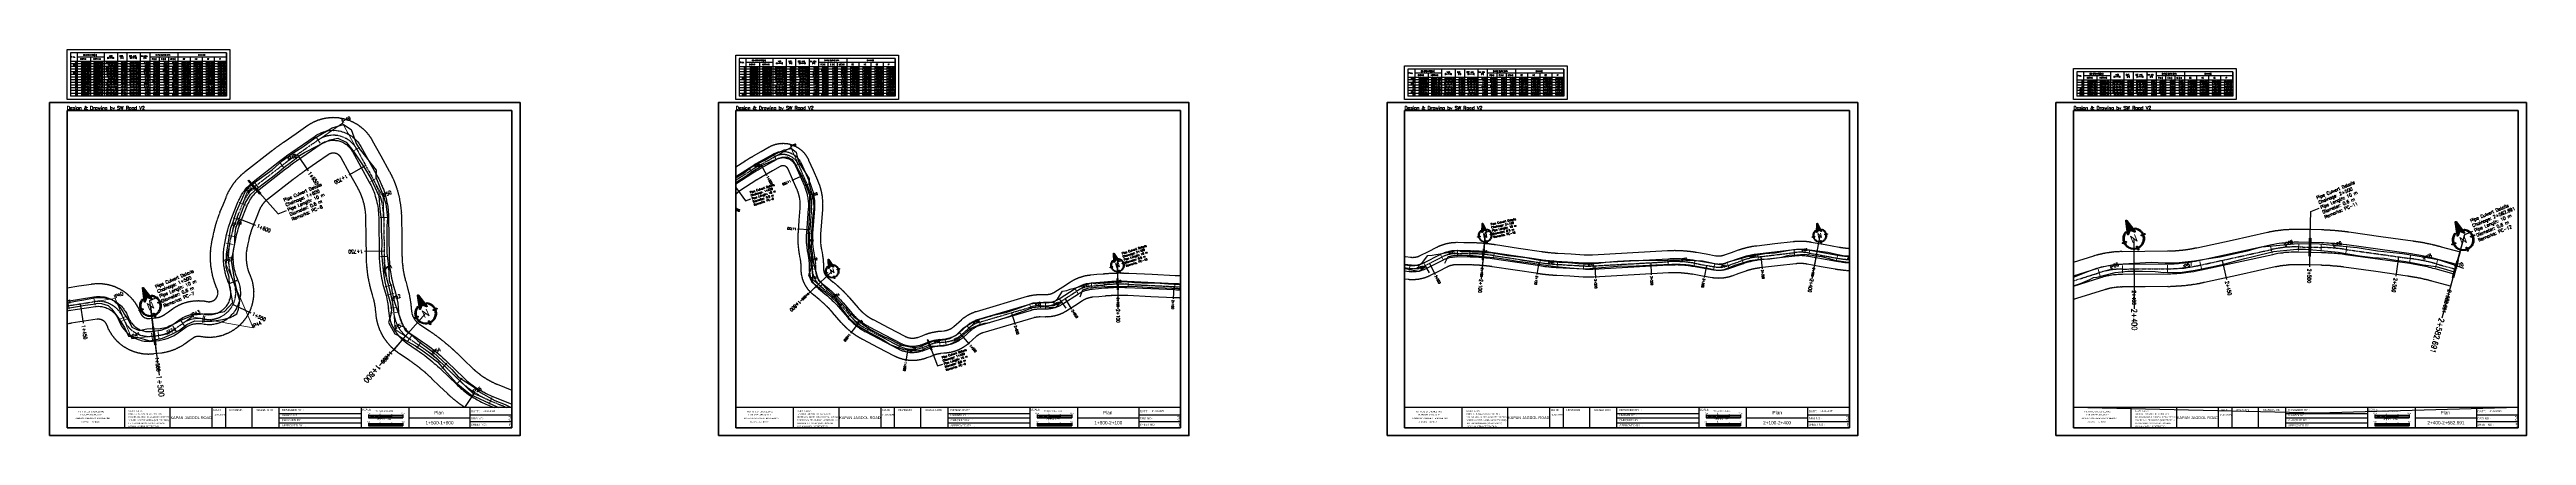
# Paper-space layout '2(1+500-2+582.691)' of a CAD drawing. Extents: x -16 to 2195, y -25 to 319.
# The model-space entities are those that its viewports show. They can reach past a viewport. Long polylines and large blocks are cut down to what shows.
import ezdxf
from ezdxf.enums import TextEntityAlignment as Align

# ---------------------------------------------------------------- set-up
doc = ezdxf.new("R2010")
doc.units = 0
doc.header["$MEASUREMENT"] = 0
doc.linetypes.add('Center', pattern=[2, 1.25, -0.25, 0.25, -0.25])
for name, color, linetype, lineweight in [('BEC', 3, 'Continuous', 13), ('BES', 3, 'Continuous', 13), ('Chainage', 7, 'Continuous', 25), ('IP_Line', 150, 'Continuous', 9), ('PC_Callout', 6, 'Continuous', 30), ('PipeCulvert', 6, 'Continuous', 30), ('RC', 9, 'Center', 30), ('Road Width', 6, 'Continuous', 25)]:
    doc.layers.add(name, color=color, linetype=linetype, lineweight=lineweight)
for name, color, linetype in [('Frame', 7, 'Continuous'), ('HC_Data', 7, 'Continuous'), ('IPName', 7, 'Continuous'), ('Match Chainage', 7, 'Continuous'), ('North', 7, 'Continuous'), ('Right of Way', 4, 'Continuous'), ('RoadEdge', 51, 'Continuous'), ('Source', 7, 'Continuous')]:
    doc.layers.add(name, color=color, linetype=linetype)
doc.layers.add('VP', color=7, linetype='Continuous', plot=False)
doc.styles.add('ARIAL', font='arial.ttf')
doc.styles.get("Standard").update_dxf_attribs({"font": 'simplex.shx'})
doc.dimstyles.new('Dimension_PC_Callout', dxfattribs={"dimtxt": 1.75, "dimasz": 1.75, "dimexe": 0.18, "dimexo": 0.0625, "dimgap": 0.875, "dimtad": 0, "dimdec": 4, "dimzin": 0, "dimdsep": 46, "dimtxsty": 'Standard', "dimcen": 0.09, "dimadec": 0, "dimazin": 0, "dimtfac": 1, "dimtdec": 4, "dimtofl": 0, "dimtmove": 0, "dimatfit": 3, "dimfxl": 1, "dimtolj": 1, "dimtzin": 0, "dimarcsym": 0})

# ---------------------------------------------------------------- blocks, each defined once
blk = doc.blocks.new('SheetA3-1')
at = {"layer": 'Frame', "color": 6, "linetype": 'Continuous', "lineweight": 35}
for p, q in [((397, 0), (0, 0)), ((0, 0), (0, -283)), ((397, -283), (397, 0)), ((0, -283), (397, -283))]:
    blk.add_line(p, q, dxfattribs=at)
at = {"layer": 'Frame', "linetype": 'Continuous', "lineweight": 30}
for p, q in [((397, -264.9), (0, -264.9)), ((51.5, -282.9), (51.5, -264.9)), ((91.9, -264.9), (91.9, -282.9)), ((129.6, -282.9), (129.6, -264.9)), ((141.7, -282.9), (141.7, -264.9)), ((165.2, -282.9), (165.2, -264.9)), ((189.5, -282.9), (189.5, -264.9)), ((262.5, -264.9), (262.5, -282.9)), ((305.3, -282.9), (305.3, -264.9)), ((359.7, -264.9), (359.7, -282.9)), ((189.5, -270.1), (262.5, -270.1)), ((189.5, -273.9), (262.5, -273.9)), ((189.5, -278.5), (262.5, -278.5)), ((305.3, -273.9), (359.7, -273.9)), ((359.7, -271.5), (397, -271.5)), ((359.7, -277.2), (397, -277.2))]:
    blk.add_line(p, q, dxfattribs=at)
at = {"layer": 'Frame', "color": 7, "linetype": 'Continuous'}
for p, q in [((269.1, -271), (269.1, -273.9)), ((299.8, -272.1), (269.1, -272.1)), ((269.1, -273), (299.8, -273)), ((269.1, -273.9), (299.8, -273.9)), ((269.1, -278.4), (269.1, -281.2)), ((299.8, -279.4), (269.1, -279.4)), ((269.1, -280.3), (299.8, -280.3)), ((269.1, -281.2), (299.8, -281.2)), ((271.1, -272.1), (271.1, -273.9)), ((271.1, -279.4), (271.1, -281.2)), ((273.2, -272.1), (273.2, -273.9)), ((273.2, -279.4), (273.2, -281.2)), ((275.2, -272.1), (275.2, -273.9)), ((275.2, -279.4), (275.2, -281.2)), ((277.3, -272.1), (277.3, -273.9)), ((277.3, -279.4), (277.3, -281.2)), ((279.3, -271), (279.3, -273.9)), ((279.3, -278.4), (279.3, -281.2)), ((289.6, -271), (289.6, -273.9)), ((289.6, -278.4), (289.6, -281.2)), ((299.8, -271), (299.8, -273.9)), ((299.8, -278.4), (299.8, -281.2))]:
    blk.add_line(p, q, dxfattribs=at)
at = {"layer": 'Frame', "color": 6, "linetype": 'Continuous', "lineweight": 35}
blk.add_lwpolyline([(-15.6, -289.8), (404.4, -289.8), (404.4, 7.2), (-15.6, 7.2)], close=True, dxfattribs=at)
at = {"layer": 'Frame', "color": 7, "linetype": 'Continuous'}
for points in [[(269.1, -273), (269.1, -273.9), (271.1, -273), (271.1, -273.9)], [(269.1, -280.3), (269.1, -281.2), (271.1, -280.3), (271.1, -281.2)], [(271.1, -272.1), (271.1, -273), (273.2, -272.1), (273.2, -273)], [(271.1, -279.4), (271.1, -280.3), (273.2, -279.4), (273.2, -280.3)], [(273.2, -273), (273.2, -273.9), (275.2, -273), (275.2, -273.9)], [(273.2, -280.3), (273.2, -281.2), (275.2, -280.3), (275.2, -281.2)], [(275.2, -273), (275.2, -272.1), (277.3, -273), (277.3, -272.1)], [(275.2, -280.3), (275.2, -279.4), (277.3, -280.3), (277.3, -279.4)], [(277.3, -273), (277.3, -273.9), (279.3, -273), (279.3, -273.9)], [(277.3, -280.3), (277.3, -281.2), (279.3, -280.3), (279.3, -281.2)], [(279.3, -273), (279.3, -272.1), (289.6, -273), (289.6, -272.1)], [(279.3, -280.3), (279.3, -279.4), (289.6, -280.3), (289.6, -279.4)], [(289.6, -273), (289.6, -273.9), (299.8, -273), (299.8, -273.9)], [(289.6, -280.3), (289.6, -281.2), (299.8, -280.3), (299.8, -281.2)]]:
    blk.add_solid(points, dxfattribs=at)
at = {"style": 'ARIAL'}
blk.add_attdef('CHRANGE', text='', height=3, dxfattribs=at).set_placement((332.5, -278.4), align=Align.MIDDLE_CENTER)
at = {"color": 1, "style": 'ARIAL'}
for tag, height, p in [('DWGNUM', 4, (397, -274.3)), ('SHEETNUM', 3, (397, -280.1))]:
    blk.add_attdef(tag, text='', height=height, dxfattribs=at).set_placement(p, align=Align.MIDDLE_RIGHT)
at = {"layer": 'Frame', "linetype": 'Continuous', "style": 'ARIAL'}
for s, p in [('HIMALAYA COLLAGE OF ENGINEERING', (22.8, -274.4)), ('TRIBHUWAN UNIVERSITY', (21.3, -271.2)), ('CHAYSAL, LALITPUR', (20.8, -277.9))]:
    blk.add_text(s, height=1.179, dxfattribs=at).set_placement(p, align=Align.MIDDLE)
for s, height, p in [('INSTITUTE OF ENGINEERING', 1.179, (21.5, -269.1)), ('SCALE ', 1.84, (267.6, -267.6))]:
    blk.add_text(s, height=height, dxfattribs=at).set_placement(p, align=Align.CENTER)
for s, height, p in [('DORJEE GYALZEN SHERPA (HCE077BCE039)', 1.179, (54.8, -276.7)), ('SUBMITTED BY:', 1.179, (54.9, -268.5)), ('DHURBA BAHADUR ROKAYA(HCE077BCE038)', 1.179, (54.9, -273.9)), ('HARI LAMTARI MAGAR (HCE077BCE042)', 1.179, (54.9, -279.5)), ('LOCHAN KHATRI (HCE077BCE045)', 1.179, (54.9, -282.3)), ('BINODLAL KUNWAR (HCE077BCE031)', 1.179, (55, -271.2)), ('14-02-2025', 1.5, (130.3, -272.2)), ('DATE', 1.84, (130.8, -267.9)), ('REVISION', 1.84, (144.5, -267.9)), ('SIGNATURE', 1.84, (169.1, -267.9)), ('APPROVED BY   :', 1.843, (191.7, -281.7)), ('CHECKED BY   :', 1.843, (191.7, -277)), ('DESIGNED BY  :', 1.843, (191.7, -268)), ('DRAWN BY  :', 1.843, (191.7, -272.5)), ('14-02-2025', 1.5, (371.3, -268.7))]:
    blk.add_text(s, height=height, dxfattribs=at).set_placement(p)
at = {"layer": 'Frame', "color": 7, "linetype": 'Continuous', "style": 'ARIAL'}
for s, height, p in [('HORIZONTAL 1: ', 1.126, (281.5, -268.4)), ('VERTICAL 1:', 1.126, (281.5, -276)), ('0', 1.13, (279.3, -270.5)), ('0', 1.13, (279.3, -277.8))]:
    blk.add_text(s, height=height, dxfattribs=at).set_placement(p, align=Align.CENTER)
for s, height, p in [('SHEET NO : ', 1.843, (360.5, -281)), ('DATE:', 1.84, (360.7, -269.2)), ('DRG NO : ', 1.84, (360.7, -275.5))]:
    blk.add_text(s, height=height, dxfattribs=at).set_placement(p)
at = {"layer": 'Frame', "linetype": 'Continuous', "lineweight": 30, "style": 'ARIAL', "width": 0.9}
for tag, height, p in [('ROADNAME', 2.46, (110.8, -273.9)), ('DWGNAME', 3.07, (332.5, -269.4))]:
    blk.add_attdef(tag, text='', height=height, dxfattribs=at).set_placement(p, align=Align.MIDDLE_CENTER)
at = {"layer": 'Frame', "color": 7, "linetype": 'Continuous', "style": 'ARIAL'}
for tag, p in [('V1', (269.1, -271)), ('V3', (269.1, -278.4)), ('V2', (299.8, -271)), ('V4', (299.8, -278.4))]:
    blk.add_attdef(tag, text='', height=1.13, dxfattribs=at).set_placement(p, align=Align.BOTTOM_CENTER)
for tag, p in [('VSCALE', (286.5, -276)), ('HSCALE', (287.4, -268.5))]:
    blk.add_attdef(tag, p, '', height=1.13, dxfattribs=at)
blk = doc.blocks.new('North')
at = {"layer": 'North'}
h = blk.add_hatch(color=0, dxfattribs=at)
h.dxf.hatch_style = 1
edge = h.paths.add_edge_path()
edge.add_line((0, 8.4), (-3, 5.4))
edge.add_arc((-3.3, 5.8), 0.5, 165, 315, ccw=False)
edge.add_line((-3.8, 5.9), (-0.5, 18.3))
edge.add_arc((0, 18.2), 0.5, 15, 165, ccw=False)
edge.add_line((0.5, 18.3), (3.8, 5.9))
edge.add_arc((3.3, 5.8), 0.5, -135, 15, ccw=False)
edge.add_line((3, 5.4), (0, 8.4))
edge = h.paths.add_edge_path()
edge.add_line((0.5, -8), (0.5, -9))
edge.add_arc((0, 0), 9, 273.1847, 356.8153)
edge.add_line((9, -0.5), (8, -0.5))
edge.add_arc((8, 0), 0.5, 90, 270, ccw=False)
edge.add_line((8, 0.5), (9, 0.5))
edge.add_arc((0, 0), 9, 3.1847, 60)
edge.add_arc((4.8, 8.2), 0.5, 60, 240, ccw=False)
edge.add_arc((0, 0), 10, 2.866, 60, ccw=False)
edge.add_line((10, 0.5), (11, 0.5))
edge.add_arc((11, 0), 0.5, -90, 90, ccw=False)
edge.add_line((11, -0.5), (10, -0.5))
edge.add_arc((0, 0), 10, 272.866, 357.134, ccw=False)
edge.add_line((0.5, -10), (0.5, -11))
edge.add_arc((0, -11), 0.5, -180, 0, ccw=False)
edge.add_line((-0.5, -11), (-0.5, -10))
edge.add_arc((0, 0), 10, 182.866, 267.134, ccw=False)
edge.add_line((-10, -0.5), (-11, -0.5))
edge.add_arc((-11, 0), 0.5, 90, 270, ccw=False)
edge.add_line((-11, 0.5), (-10, 0.5))
edge.add_arc((0, 0), 10, 120, 177.134, ccw=False)
edge.add_arc((-4.7, 8.2), 0.5, -60, 120, ccw=False)
edge.add_arc((0, 0), 9, 120, 176.8153)
edge.add_line((-9, 0.5), (-8, 0.5))
edge.add_arc((-8, 0), 0.5, -90, 90, ccw=False)
edge.add_line((-8, -0.5), (-9, -0.5))
edge.add_arc((0, 0), 9, 183.1847, 266.8153)
edge.add_line((-0.5, -9), (-0.5, -8))
edge.add_arc((0, -8), 0.5, 0, 180, ccw=False)
at = {"layer": 'North', "color": 0}
for points in [[(0.5, -8), (0.5, -9, 0.382015), (9, -0.5), (8, -0.5, -1), (8, 0.5), (9, 0.5, 0.25311), (4.5, 7.8, -1), (5, 8.7, -0.25459), (10, 0.5), (11, 0.5, -1), (11, -0.5), (10, -0.5, -0.385206), (0.5, -10), (0.5, -11, -1), (-0.5, -11), (-0.5, -10, -0.385206), (-10, -0.5), (-11, -0.5, -1), (-11, 0.5), (-10, 0.5, -0.25459), (-5, 8.7, -1), (-4.5, 7.8, 0.25311), (-9, 0.5), (-8, 0.5, -1), (-8, -0.5), (-9, -0.5, 0.382015), (-0.5, -9), (-0.5, -8, -1)], [(0, 8.4), (-3, 5.4, -0.767327), (-3.8, 5.9), (-0.5, 18.3, -0.767327), (0.5, 18.3), (3.8, 5.9, -0.767327), (3, 5.4)]]:
    blk.add_lwpolyline(points, format="xyb", close=True, dxfattribs=at)
blk.add_text('N', height=6.72, dxfattribs=at).set_placement((0, 0), align=Align.MIDDLE_CENTER)

msp = doc.modelspace()

# ---------------------------------------------------------------- linework, layer by layer
at = {"layer": 'BEC'}
for points in [[(339258, 3068395.1), (339258.8, 3068391.1)], [(339216.3, 3068385.1), (339217.3, 3068381.2)], [(339233.8, 3068389.8), (339234.8, 3068385.9)], [(339242.3, 3068391.8), (339243.1, 3068387.9)], [(339070.4, 3068371.2), (339069.2, 3068367.3)], [(339197.7, 3068371.5), (339200.5, 3068368.7)], [(339204.1, 3068378), (339206.9, 3068375.2)], [(339278.4, 3068380.2), (339274.4, 3068379.8)], [(339087.8, 3068365.7), (339086.6, 3068361.9)], [(339093.9, 3068364), (339092.9, 3068360.1)], [(339108.1, 3068360.4), (339107.2, 3068356.5)], [(339188.5, 3068360), (339191.8, 3068357.7)], [(339191.1, 3068363.6), (339194.3, 3068361.3)], [(339280.4, 3068360.7), (339276.5, 3068360.2)], [(339121, 3068344), (339117, 3068344)], [(339121, 3068342.5), (339117, 3068342.5)], [(339277.2, 3068338.1), (339273.5, 3068339.6)], [(339130.4, 3068330), (339129.3, 3068326.2)], [(339134, 3068329), (339132.9, 3068325.2)], [(339142.8, 3068328.7), (339143.6, 3068324.8)], [(339148.2, 3068329.9), (339149, 3068326)], [(339161, 3068327.6), (339158.9, 3068324.2)], [(339161.7, 3068327.1), (339159.6, 3068323.8)], [(339181.8, 3068338.4), (339185.8, 3068338.5)], [(339181.8, 3068338.2), (339185.8, 3068338.2)], [(339269, 3068317.8), (339265.3, 3068319.3)], [(339264.3, 3068297.4), (339260.3, 3068298)], [(339264.9, 3068302.3), (339261, 3068302.8)], [(339261.8, 3068286.9), (339257.9, 3068288.1)], [(339262.6, 3068289.5), (339258.8, 3068290.7)], [(339263.9, 3068271.7), (339260.5, 3068269.5)], [(339267.4, 3068266.3), (339264.1, 3068264.1)], [(339276.2, 3068249.8), (339272.5, 3068248.3)], [(339280.9, 3068238.8), (339277.3, 3068237.2)], [(339292, 3068222.3), (339289.1, 3068219.5)], [(339314.5, 3068199.5), (339311.7, 3068196.7)], [(339332.1, 3068192.7), (339332.3, 3068188.8)], [(339339, 3068193.1), (339339.2, 3068189.1)], [(339348.5, 3068192.4), (339347.7, 3068188.5)], [(339353.7, 3068191.3), (339352.9, 3068187.4)], [(339367.8, 3068192.8), (339369.4, 3068189.1)], [(339376, 3068196.4), (339377.7, 3068192.8)], [(339387.6, 3068198.8), (339387.6, 3068194.8)], [(339435.1, 3068197.7), (339435, 3068193.7)], [(339444.4, 3068196.1), (339443.1, 3068192.3)], [(339448.8, 3068194.6), (339447.5, 3068190.8)], [(339461.9, 3068194.3), (339462.9, 3068190.4)], [(339477.9, 3068198.5), (339479, 3068194.7)], [(339493.1, 3068198.9), (339492.3, 3068195)], [(339504, 3068196.4), (339503.2, 3068192.5)], [(339524.9, 3068190.3), (339523.5, 3068186.5)], [(339563.9, 3068175.7), (339562.5, 3068172)], [(339578.5, 3068171), (339577.4, 3068167.2)], [(339601.3, 3068164.9), (339600.3, 3068161)], [(339609.3, 3068163.2), (339608.7, 3068159.3)], [(339675.5, 3068153.1), (339674.9, 3068149.1)], [(339698.8, 3068146.7), (339697.3, 3068143)], [(339715.2, 3068140.2), (339713.8, 3068136.5)], [(339726.8, 3068138.8), (339727.3, 3068134.8)], [(339740.1, 3068140.5), (339740.6, 3068136.6)], [(339755, 3068140.8), (339754.6, 3068136.9)], [(339787.5, 3068137.9), (339787.1, 3068133.9)], [(339800.9, 3068134.6), (339799.4, 3068130.9)], [(339824.3, 3068125.1), (339822.8, 3068121.4)], [(339841.9, 3068120), (339841.2, 3068116)], [(339881.9, 3068112.8), (339881.2, 3068108.8)], [(339897.1, 3068108.1), (339895.5, 3068104.4)], [(339908.7, 3068103), (339907.1, 3068099.3)], [(339921.4, 3068096.5), (339919.4, 3068093)], [(339952.6, 3068078), (339950.6, 3068074.6)], [(339965.3, 3068069.4), (339962.9, 3068066.2)]]:
    msp.add_lwpolyline(points, dxfattribs=at)
at = {"layer": 'BES'}
for points in [[(339258, 3068395.1), (339258.8, 3068391.1)], [(339216.3, 3068385.1), (339217.3, 3068381.2)], [(339233.8, 3068389.8), (339234.8, 3068385.9)], [(339242.3, 3068391.8), (339243.1, 3068387.9)], [(339070.4, 3068371.2), (339069.2, 3068367.3)], [(339197.7, 3068371.5), (339200.5, 3068368.7)], [(339204.1, 3068378), (339206.9, 3068375.2)], [(339278.4, 3068380.2), (339274.4, 3068379.8)], [(339087.8, 3068365.7), (339086.6, 3068361.9)], [(339093.9, 3068364), (339092.9, 3068360.1)], [(339108.1, 3068360.4), (339107.2, 3068356.5)], [(339188.5, 3068360), (339191.8, 3068357.7)], [(339191.1, 3068363.6), (339194.3, 3068361.3)], [(339280.4, 3068360.7), (339276.5, 3068360.2)], [(339121, 3068344), (339117, 3068344)], [(339121, 3068342.5), (339117, 3068342.5)], [(339277.2, 3068338.1), (339273.5, 3068339.6)], [(339130.4, 3068330), (339129.3, 3068326.2)], [(339134, 3068329), (339132.9, 3068325.2)], [(339142.8, 3068328.7), (339143.6, 3068324.8)], [(339148.2, 3068329.9), (339149, 3068326)], [(339161, 3068327.6), (339158.9, 3068324.2)], [(339161.7, 3068327.1), (339159.6, 3068323.8)], [(339181.8, 3068338.4), (339185.8, 3068338.5)], [(339181.8, 3068338.2), (339185.8, 3068338.2)], [(339269, 3068317.8), (339265.3, 3068319.3)], [(339264.3, 3068297.4), (339260.3, 3068298)], [(339264.9, 3068302.3), (339261, 3068302.8)], [(339261.8, 3068286.9), (339257.9, 3068288.1)], [(339262.6, 3068289.5), (339258.8, 3068290.7)], [(339263.9, 3068271.7), (339260.5, 3068269.5)], [(339267.4, 3068266.3), (339264.1, 3068264.1)], [(339276.2, 3068249.8), (339272.5, 3068248.3)], [(339280.9, 3068238.8), (339277.3, 3068237.2)], [(339292, 3068222.3), (339289.1, 3068219.5)], [(339314.5, 3068199.5), (339311.7, 3068196.7)], [(339332.1, 3068192.7), (339332.3, 3068188.8)], [(339339, 3068193.1), (339339.2, 3068189.1)], [(339348.5, 3068192.4), (339347.7, 3068188.5)], [(339353.7, 3068191.3), (339352.9, 3068187.4)], [(339367.8, 3068192.8), (339369.4, 3068189.1)], [(339376, 3068196.4), (339377.7, 3068192.8)], [(339387.6, 3068198.8), (339387.6, 3068194.8)], [(339435.1, 3068197.7), (339435, 3068193.7)], [(339444.4, 3068196.1), (339443.1, 3068192.3)], [(339448.8, 3068194.6), (339447.5, 3068190.8)], [(339461.9, 3068194.3), (339462.9, 3068190.4)], [(339477.9, 3068198.5), (339479, 3068194.7)], [(339493.1, 3068198.9), (339492.3, 3068195)], [(339504, 3068196.4), (339503.2, 3068192.5)], [(339524.9, 3068190.3), (339523.5, 3068186.5)], [(339563.9, 3068175.7), (339562.5, 3068172)], [(339578.5, 3068171), (339577.4, 3068167.2)], [(339601.3, 3068164.9), (339600.3, 3068161)], [(339609.3, 3068163.2), (339608.7, 3068159.3)], [(339675.5, 3068153.1), (339674.9, 3068149.1)], [(339698.8, 3068146.7), (339697.3, 3068143)], [(339715.2, 3068140.2), (339713.8, 3068136.5)], [(339726.8, 3068138.8), (339727.3, 3068134.8)], [(339740.1, 3068140.5), (339740.6, 3068136.6)], [(339755, 3068140.8), (339754.6, 3068136.9)], [(339787.5, 3068137.9), (339787.1, 3068133.9)], [(339800.9, 3068134.6), (339799.4, 3068130.9)], [(339824.3, 3068125.1), (339822.8, 3068121.4)], [(339841.9, 3068120), (339841.2, 3068116)], [(339881.9, 3068112.8), (339881.2, 3068108.8)], [(339897.1, 3068108.1), (339895.5, 3068104.4)], [(339908.7, 3068103), (339907.1, 3068099.3)], [(339921.4, 3068096.5), (339919.4, 3068093)], [(339952.6, 3068078), (339950.6, 3068074.6)], [(339965.3, 3068069.4), (339962.9, 3068066.2)]]:
    msp.add_lwpolyline(points, dxfattribs=at)
at = {"layer": 'Chainage'}
for p, q in [((339244.4, 3068390.2), (339246.6, 3068379.4)), ((339199.6, 3068370.7), (339207.5, 3068362.9)), ((339277.5, 3068369.5), (339266.6, 3068368.3)), ((339099.8, 3068360.5), (339097.1, 3068349.8)), ((339131.1, 3068327.7), (339128, 3068317.2)), ((339178.7, 3068326.8), (339186, 3068318.6)), ((339268.3, 3068321.3), (339258.1, 3068325.5)), ((339260.9, 3068272.9), (339251, 3068268.1)), ((339284.1, 3068228.7), (339275, 3068222.6)), ((339319.4, 3068193.5), (339314.3, 3068183.8)), ((339368.4, 3068190.9), (339372.8, 3068180.8)), ((339417.3, 3068196.1), (339417.1, 3068185.1)), ((339466.6, 3068193.4), (339469.4, 3068182.8)), ((339515.3, 3068191.4), (339512.1, 3068180.9)), ((339562.3, 3068174.2), (339558.4, 3068163.9)), ((339610.5, 3068161), (339608.8, 3068150.1)), ((339659.9, 3068153.4), (339658.2, 3068142.6)), ((339708.1, 3068140.9), (339704, 3068130.7)), ((339757.2, 3068138.6), (339756.2, 3068127.7)), ((339806.2, 3068130.3), (339802, 3068120.1)), ((339853.8, 3068115.8), (339851.8, 3068105)), ((339902.1, 3068103.7), (339897.6, 3068093.7)), ((339945.9, 3068079.7), (339940.3, 3068070.2)), ((339972.7, 3068061.1), (339966, 3068052.4))]:
    msp.add_line(p, q, dxfattribs=at)
at = {"layer": 'HC_Data'}
for p, q in [((340280.1, 3067314.7), (340280.1, 3067302.7)), ((340320.1, 3067314.7), (340320.1, 3067302.7)), ((340340.1, 3067314.7), (340340.1, 3067302.7)), ((340354.1, 3067314.7), (340354.1, 3067302.7)), ((340374.1, 3067314.7), (340374.1, 3067302.7)), ((340388.1, 3067314.7), (340388.1, 3067302.7)), ((340430.1, 3067314.7), (340430.1, 3067302.7)), ((340502.1, 3067314.7), (340502.1, 3067302.7)), ((340780.1, 3067314.7), (340780.1, 3067302.7)), ((340820.1, 3067314.7), (340820.1, 3067302.7)), ((340840.1, 3067314.7), (340840.1, 3067302.7)), ((340854.1, 3067314.7), (340854.1, 3067302.7)), ((340874.1, 3067314.7), (340874.1, 3067302.7)), ((340888.1, 3067314.7), (340888.1, 3067302.7)), ((340930.1, 3067314.7), (340930.1, 3067302.7)), ((341002.1, 3067314.7), (341002.1, 3067302.7)), ((341280.1, 3067314.7), (341280.1, 3067302.7)), ((341320.1, 3067314.7), (341320.1, 3067302.7)), ((341340.1, 3067314.7), (341340.1, 3067302.7)), ((341354.1, 3067314.7), (341354.1, 3067302.7)), ((341374.1, 3067314.7), (341374.1, 3067302.7)), ((341388.1, 3067314.7), (341388.1, 3067302.7)), ((341430.1, 3067314.7), (341430.1, 3067302.7)), ((341502.1, 3067314.7), (341502.1, 3067302.7)), ((341780.1, 3067314.7), (341780.1, 3067302.7)), ((341820.1, 3067314.7), (341820.1, 3067302.7)), ((341840.1, 3067314.7), (341840.1, 3067302.7)), ((341854.1, 3067314.7), (341854.1, 3067302.7)), ((341874.1, 3067314.7), (341874.1, 3067302.7)), ((341888.1, 3067314.7), (341888.1, 3067302.7)), ((341930.1, 3067314.7), (341930.1, 3067302.7)), ((342002.1, 3067314.7), (342002.1, 3067302.7)), ((340270.1, 3067302.7), (340270.1, 3067250.7)), ((340502.1, 3067298.7), (340270.1, 3067298.7)), ((340320.1, 3067308.7), (340280.1, 3067308.7)), ((340280.1, 3067302.7), (340280.1, 3067250.7)), ((340300.1, 3067308.7), (340300.1, 3067302.7)), ((340300.1, 3067302.7), (340300.1, 3067250.7)), ((340320.1, 3067302.7), (340320.1, 3067250.7)), ((340340.1, 3067302.7), (340340.1, 3067250.7)), ((340354.1, 3067302.7), (340354.1, 3067250.7)), ((340374.1, 3067302.7), (340374.1, 3067250.7)), ((340430.1, 3067308.7), (340388.1, 3067308.7)), ((340388.1, 3067302.7), (340388.1, 3067250.7)), ((340402.1, 3067308.7), (340402.1, 3067302.7)), ((340402.1, 3067302.7), (340402.1, 3067250.7)), ((340416.1, 3067308.7), (340416.1, 3067302.7)), ((340416.1, 3067302.7), (340416.1, 3067250.7)), ((340502.1, 3067308.7), (340430.1, 3067308.7)), ((340430.1, 3067302.7), (340430.1, 3067250.7)), ((340448.1, 3067308.7), (340448.1, 3067302.7)), ((340448.1, 3067302.7), (340448.1, 3067250.7)), ((340466.1, 3067308.7), (340466.1, 3067302.7)), ((340466.1, 3067302.7), (340466.1, 3067250.7)), ((340484.1, 3067308.7), (340484.1, 3067302.7)), ((340484.1, 3067302.7), (340484.1, 3067250.7)), ((340502.1, 3067302.7), (340502.1, 3067250.7)), ((340770.1, 3067302.7), (340770.1, 3067258.7)), ((341002.1, 3067298.7), (340770.1, 3067298.7)), ((340820.1, 3067308.7), (340780.1, 3067308.7)), ((340780.1, 3067302.7), (340780.1, 3067258.7)), ((340800.1, 3067308.7), (340800.1, 3067302.7)), ((340800.1, 3067302.7), (340800.1, 3067258.7)), ((340820.1, 3067302.7), (340820.1, 3067258.7)), ((340840.1, 3067302.7), (340840.1, 3067258.7)), ((340854.1, 3067302.7), (340854.1, 3067258.7)), ((340874.1, 3067302.7), (340874.1, 3067258.7)), ((340930.1, 3067308.7), (340888.1, 3067308.7)), ((340888.1, 3067302.7), (340888.1, 3067258.7)), ((340902.1, 3067308.7), (340902.1, 3067302.7)), ((340902.1, 3067302.7), (340902.1, 3067258.7)), ((340916.1, 3067308.7), (340916.1, 3067302.7)), ((340916.1, 3067302.7), (340916.1, 3067258.7)), ((341002.1, 3067308.7), (340930.1, 3067308.7)), ((340930.1, 3067302.7), (340930.1, 3067258.7)), ((340948.1, 3067308.7), (340948.1, 3067302.7)), ((340948.1, 3067302.7), (340948.1, 3067258.7)), ((340966.1, 3067308.7), (340966.1, 3067302.7)), ((340966.1, 3067302.7), (340966.1, 3067258.7)), ((340984.1, 3067308.7), (340984.1, 3067302.7)), ((340984.1, 3067302.7), (340984.1, 3067258.7)), ((341002.1, 3067302.7), (341002.1, 3067258.7)), ((341270.1, 3067302.7), (341270.1, 3067274.7)), ((341502.1, 3067298.7), (341270.1, 3067298.7)), ((341320.1, 3067308.7), (341280.1, 3067308.7)), ((341280.1, 3067302.7), (341280.1, 3067274.7)), ((341300.1, 3067308.7), (341300.1, 3067302.7)), ((341300.1, 3067302.7), (341300.1, 3067274.7)), ((341320.1, 3067302.7), (341320.1, 3067274.7)), ((341340.1, 3067302.7), (341340.1, 3067274.7)), ((341354.1, 3067302.7), (341354.1, 3067274.7)), ((341374.1, 3067302.7), (341374.1, 3067274.7)), ((341430.1, 3067308.7), (341388.1, 3067308.7)), ((341388.1, 3067302.7), (341388.1, 3067274.7)), ((341402.1, 3067308.7), (341402.1, 3067302.7)), ((341402.1, 3067302.7), (341402.1, 3067274.7)), ((341416.1, 3067308.7), (341416.1, 3067302.7)), ((341416.1, 3067302.7), (341416.1, 3067274.7)), ((341502.1, 3067308.7), (341430.1, 3067308.7)), ((341430.1, 3067302.7), (341430.1, 3067274.7)), ((341448.1, 3067308.7), (341448.1, 3067302.7)), ((341448.1, 3067302.7), (341448.1, 3067274.7)), ((341466.1, 3067308.7), (341466.1, 3067302.7)), ((341466.1, 3067302.7), (341466.1, 3067274.7)), ((341484.1, 3067308.7), (341484.1, 3067302.7)), ((341484.1, 3067302.7), (341484.1, 3067274.7)), ((341502.1, 3067302.7), (341502.1, 3067274.7)), ((341770.1, 3067302.7), (341770.1, 3067278.7)), ((342002.1, 3067298.7), (341770.1, 3067298.7)), ((341820.1, 3067308.7), (341780.1, 3067308.7)), ((341780.1, 3067302.7), (341780.1, 3067278.7)), ((341800.1, 3067308.7), (341800.1, 3067302.7)), ((341800.1, 3067302.7), (341800.1, 3067278.7)), ((341820.1, 3067302.7), (341820.1, 3067278.7)), ((341840.1, 3067302.7), (341840.1, 3067278.7)), ((341854.1, 3067302.7), (341854.1, 3067278.7)), ((341874.1, 3067302.7), (341874.1, 3067278.7)), ((341930.1, 3067308.7), (341888.1, 3067308.7)), ((341888.1, 3067302.7), (341888.1, 3067278.7)), ((341902.1, 3067308.7), (341902.1, 3067302.7)), ((341902.1, 3067302.7), (341902.1, 3067278.7)), ((341916.1, 3067308.7), (341916.1, 3067302.7)), ((341916.1, 3067302.7), (341916.1, 3067278.7)), ((342002.1, 3067308.7), (341930.1, 3067308.7)), ((341930.1, 3067302.7), (341930.1, 3067278.7)), ((341948.1, 3067308.7), (341948.1, 3067302.7)), ((341948.1, 3067302.7), (341948.1, 3067278.7)), ((341966.1, 3067308.7), (341966.1, 3067302.7)), ((341966.1, 3067302.7), (341966.1, 3067278.7)), ((341984.1, 3067308.7), (341984.1, 3067302.7)), ((341984.1, 3067302.7), (341984.1, 3067278.7)), ((342002.1, 3067302.7), (342002.1, 3067278.7)), ((340502.1, 3067294.7), (340270.1, 3067294.7)), ((340502.1, 3067290.7), (340270.1, 3067290.7)), ((340502.1, 3067286.7), (340270.1, 3067286.7)), ((341002.1, 3067294.7), (340770.1, 3067294.7)), ((341002.1, 3067290.7), (340770.1, 3067290.7)), ((341002.1, 3067286.7), (340770.1, 3067286.7)), ((341502.1, 3067294.7), (341270.1, 3067294.7)), ((341502.1, 3067290.7), (341270.1, 3067290.7)), ((341502.1, 3067286.7), (341270.1, 3067286.7)), ((342002.1, 3067294.7), (341770.1, 3067294.7)), ((342002.1, 3067290.7), (341770.1, 3067290.7)), ((342002.1, 3067286.7), (341770.1, 3067286.7)), ((340502.1, 3067282.7), (340270.1, 3067282.7)), ((340502.1, 3067278.7), (340270.1, 3067278.7)), ((340502.1, 3067274.7), (340270.1, 3067274.7)), ((340502.1, 3067270.7), (340270.1, 3067270.7)), ((341002.1, 3067282.7), (340770.1, 3067282.7)), ((341002.1, 3067278.7), (340770.1, 3067278.7)), ((341002.1, 3067274.7), (340770.1, 3067274.7)), ((341002.1, 3067270.7), (340770.1, 3067270.7)), ((341502.1, 3067282.7), (341270.1, 3067282.7)), ((341502.1, 3067278.7), (341270.1, 3067278.7)), ((341502.1, 3067274.7), (341270.1, 3067274.7)), ((342002.1, 3067282.7), (341770.1, 3067282.7)), ((342002.1, 3067278.7), (341770.1, 3067278.7)), ((340502.1, 3067266.7), (340270.1, 3067266.7)), ((340502.1, 3067262.7), (340270.1, 3067262.7)), ((340502.1, 3067258.7), (340270.1, 3067258.7)), ((341002.1, 3067266.7), (340770.1, 3067266.7)), ((341002.1, 3067262.7), (340770.1, 3067262.7)), ((341002.1, 3067258.7), (340770.1, 3067258.7)), ((340502.1, 3067254.7), (340270.1, 3067254.7)), ((340502.1, 3067250.7), (340270.1, 3067250.7))]:
    msp.add_line(p, q, dxfattribs=at)
for points in [[(340270.1, 3067314.7), (340270.1, 3067302.7), (340502.1, 3067302.7), (340502.1, 3067314.7), (340270.1, 3067314.7)], [(340770.1, 3067314.7), (340770.1, 3067302.7), (341002.1, 3067302.7), (341002.1, 3067314.7), (340770.1, 3067314.7)], [(341270.1, 3067314.7), (341270.1, 3067302.7), (341502.1, 3067302.7), (341502.1, 3067314.7), (341270.1, 3067314.7)], [(341770.1, 3067314.7), (341770.1, 3067302.7), (342002.1, 3067302.7), (342002.1, 3067314.7), (341770.1, 3067314.7)]]:
    msp.add_lwpolyline(points, dxfattribs=at)
at = {"layer": 'IP_Line'}
for points in [[(339258.4, 3068393.1), (339274.7, 3068396.5), (339276.4, 3068380)], [(339205.5, 3068376.6), (339210.2, 3068381.4), (339216.8, 3068383.2)], [(339234.3, 3068387.8), (339238.5, 3068388.9), (339242.7, 3068389.8)], [(339058, 3068371.2), (339064, 3068371), (339069.8, 3068369.2)], [(339192.7, 3068362.5), (339195.6, 3068366.6), (339199.1, 3068370.1)], [(339087.2, 3068363.8), (339090.3, 3068362.9), (339093.4, 3068362.1)], [(339107.7, 3068358.5), (339119, 3068355.6), (339119, 3068344)], [(339183.8, 3068338.5), (339183.7, 3068349.7), (339190.2, 3068358.9)], [(339278.4, 3068360.5), (339279.6, 3068349.3), (339275.4, 3068338.8)], [(339119, 3068342.5), (339119, 3068331.2), (339129.9, 3068328.1)], [(339133.4, 3068327.1), (339138.3, 3068325.7), (339143.2, 3068326.8)], [(339148.6, 3068328), (339154.7, 3068329.3), (339160, 3068325.9)], [(339160.7, 3068325.5), (339184, 3068310.3), (339183.8, 3068338.2)], [(339267.2, 3068318.6), (339264, 3068310.8), (339263, 3068302.5)], [(339262.3, 3068297.7), (339261.8, 3068293.8), (339260.7, 3068290.1)], [(339259.8, 3068287.5), (339257, 3068278.5), (339262.2, 3068270.6)], [(339265.7, 3068265.2), (339270.8, 3068257.5), (339274.4, 3068249)], [(339279.1, 3068238), (339283.2, 3068228.4), (339290.6, 3068220.9)], [(339313.1, 3068198.1), (339321, 3068190.2), (339332.2, 3068190.8)], [(339339.1, 3068191.1), (339343.6, 3068191.4), (339348.1, 3068190.4)], [(339353.3, 3068189.3), (339361.2, 3068187.6), (339368.6, 3068190.9)], [(339376.8, 3068194.6), (339382, 3068196.9), (339387.6, 3068196.8)], [(339435, 3068195.7), (339439.5, 3068195.6), (339443.8, 3068194.2)], [(339448.1, 3068192.7), (339455.2, 3068190.4), (339462.4, 3068192.3)], [(339478.5, 3068196.6), (339485.5, 3068198.5), (339492.7, 3068196.9)], [(339503.6, 3068194.5), (339514.1, 3068192.1), (339524.2, 3068188.4)], [(339563.2, 3068173.8), (339570.5, 3068171.1), (339578, 3068169.1)], [(339600.8, 3068162.9), (339604.8, 3068161.9), (339609, 3068161.2)], [(339675.2, 3068151.1), (339687, 3068149.3), (339698.1, 3068144.9)], [(339714.5, 3068138.3), (339720.6, 3068135.9), (339727, 3068136.8)], [(339740.3, 3068138.6), (339747.5, 3068139.5), (339754.8, 3068138.8)], [(339787.3, 3068135.9), (339794, 3068135.3), (339800.2, 3068132.8)], [(339823.6, 3068123.2), (339832.3, 3068119.7), (339841.6, 3068118)], [(339881.6, 3068110.8), (339889.2, 3068109.4), (339896.3, 3068106.3)], [(339907.9, 3068101.2), (339914.3, 3068098.3), (339920.4, 3068094.7)], [(339951.6, 3068076.3), (339958.1, 3068072.4), (339964.1, 3068067.8)]]:
    msp.add_lwpolyline(points, dxfattribs=at)
at = {"layer": 'Match Chainage'}
for p, q in [((339135.7, 3068344.1), (339125, 3068306.4)), ((339276.2, 3068280.2), (339240.9, 3068263.3)), ((339520.3, 3068207.6), (339508.8, 3068170.2)), ((339812.6, 3068146.1), (339797.8, 3068109.7)), ((339983.1, 3068074.5), (339955.2, 3068038.5))]:
    msp.add_line(p, q, dxfattribs=at)
at = {"layer": 'PipeCulvert'}
for points in [[(339213.4, 3068387.4), (339214, 3068387.5), (339217.2, 3068378.1), (339216.6, 3068377.9), (339213.4, 3068387.4)], [(339132.2, 3068332.6), (339132.7, 3068332.5), (339130, 3068322.9), (339129.4, 3068323), (339132.2, 3068332.6)], [(339338.4, 3068196.1), (339339, 3068196.1), (339339.5, 3068186.1), (339338.9, 3068186.1), (339338.4, 3068196.1)], [(339516.5, 3068196.3), (339517.1, 3068196.1), (339514.2, 3068186.5), (339513.6, 3068186.7), (339516.5, 3068196.3)], [(339903.8, 3068108.4), (339904.4, 3068108.2), (339900.3, 3068099), (339899.8, 3068099.3), (339903.8, 3068108.4)], [(339975.5, 3068065.2), (339976, 3068064.9), (339969.9, 3068057), (339969.4, 3068057.3), (339975.5, 3068065.2)]]:
    msp.add_lwpolyline(points, dxfattribs=at)
at = {"layer": 'RC', "linetype": 'Center'}
msp.add_lwpolyline([(339058, 3068371.2, -0.066405), (339069.8, 3068369.2), (339069.8, 3068369.2), (339087.2, 3068363.8), (339087.2, 3068363.8, 0.013378), (339093.4, 3068362.1), (339093.4, 3068362.1), (339107.7, 3068358.5), (339107.7, 3068358.5, -0.342997), (339119, 3068344), (339119, 3068344), (339119, 3068342.5), (339119, 3068342.5, 0.334392), (339129.9, 3068328.1), (339129.9, 3068328.1), (339133.4, 3068327.1), (339133.4, 3068327.1, 0.124014), (339143.2, 3068326.8), (339143.2, 3068326.8), (339148.6, 3068328), (339148.6, 3068328, -0.199805), (339160, 3068325.9), (339160, 3068325.9), (339160.7, 3068325.5), (339160.7, 3068325.5, 0.596997), (339183.8, 3068338.2), (339183.8, 3068338.2), (339183.8, 3068338.5), (339183.8, 3068338.5, -0.156648), (339190.2, 3068358.9), (339190.2, 3068358.9), (339192.7, 3068362.5), (339192.7, 3068362.5, -0.041672), (339199.1, 3068370.1), (339199.1, 3068370.1), (339205.5, 3068376.6), (339205.5, 3068376.6, -0.133335), (339216.8, 3068383.2), (339216.8, 3068383.2), (339234.3, 3068387.8), (339234.3, 3068387.8, -0.013857), (339242.7, 3068389.8), (339242.7, 3068389.8), (339258.4, 3068393.1), (339258.4, 3068393.1, -0.444058), (339276.4, 3068380), (339276.4, 3068380), (339278.4, 3068360.5), (339278.4, 3068360.5, -0.123075), (339275.4, 3068338.8), (339275.4, 3068338.8), (339267.2, 3068318.6), (339267.2, 3068318.6, 0.064152), (339263, 3068302.5), (339263, 3068302.5), (339262.3, 3068297.7), (339262.3, 3068297.7, -0.043243), (339260.7, 3068290.1), (339260.7, 3068290.1), (339259.8, 3068287.5), (339259.8, 3068287.5, 0.223811), (339262.2, 3068270.6), (339262.2, 3068270.6), (339265.7, 3068265.2), (339265.7, 3068265.2, -0.043637), (339274.4, 3068249), (339274.4, 3068249), (339279.1, 3068238), (339279.1, 3068238, 0.094147), (339290.6, 3068220.9), (339290.6, 3068220.9), (339313.1, 3068198.1), (339313.1, 3068198.1, 0.214028), (339332.2, 3068190.8), (339332.2, 3068190.8), (339339.1, 3068191.1), (339339.1, 3068191.1, -0.065112), (339348.1, 3068190.4), (339348.1, 3068190.4), (339353.3, 3068189.3), (339353.3, 3068189.3, 0.158021), (339368.6, 3068190.9), (339368.6, 3068190.9), (339376.8, 3068194.6), (339376.8, 3068194.6, -0.111051), (339387.6, 3068196.8), (339387.6, 3068196.8), (339435, 3068195.7), (339435, 3068195.7, -0.07405), (339443.8, 3068194.2), (339443.8, 3068194.2), (339448.1, 3068192.7), (339448.1, 3068192.7, 0.145852), (339462.4, 3068192.3), (339462.4, 3068192.3), (339478.5, 3068196.6), (339478.5, 3068196.6, -0.120414), (339492.7, 3068196.9), (339492.7, 3068196.9), (339503.6, 3068194.5), (339503.6, 3068194.5, -0.034653), (339524.2, 3068188.4), (339524.2, 3068188.4), (339563.2, 3068173.8), (339563.2, 3068173.8, 0.023562), (339578, 3068169.1), (339578, 3068169.1), (339600.8, 3068162.9), (339600.8, 3068162.9, 0.027805), (339609, 3068161.2), (339609, 3068161.2), (339675.2, 3068151.1), (339675.2, 3068151.1, -0.056727), (339698.1, 3068144.9), (339698.1, 3068144.9), (339714.5, 3068138.3), (339714.5, 3068138.3, 0.12821), (339727, 3068136.8), (339727, 3068136.8), (339740.3, 3068138.6), (339740.3, 3068138.6, -0.055692), (339754.8, 3068138.8), (339754.8, 3068138.8), (339787.3, 3068135.9), (339787.3, 3068135.9, -0.074007), (339800.2, 3068132.8), (339800.2, 3068132.8), (339823.6, 3068123.2), (339823.6, 3068123.2, 0.052102), (339841.6, 3068118), (339841.6, 3068118), (339881.6, 3068110.8), (339881.6, 3068110.8, -0.059645), (339896.3, 3068106.3), (339896.3, 3068106.3), (339907.9, 3068101.2), (339907.9, 3068101.2, -0.029285), (339920.4, 3068094.7), (339920.4, 3068094.7), (339951.6, 3068076.3), (339951.6, 3068076.3, -0.031593), (339964.1, 3068067.8), (339964.1, 3068067.8), (339972.7, 3068061.1)], format="xyb", dxfattribs=at)
at = {"layer": 'Right of Way'}
msp.add_lwpolyline([(339068.7, 3068379.9), (339068.9, 3068379.8), (339069, 3068379.8), (339069.2, 3068379.8), (339069.3, 3068379.7), (339069.5, 3068379.7), (339069.6, 3068379.7), (339069.8, 3068379.6), (339069.9, 3068379.6), (339070.1, 3068379.5), (339070.2, 3068379.5), (339070.4, 3068379.5), (339070.5, 3068379.4), (339070.7, 3068379.4), (339070.8, 3068379.4), (339071, 3068379.3), (339071.1, 3068379.3), (339071.3, 3068379.2), (339071.4, 3068379.2), (339071.6, 3068379.1), (339071.7, 3068379.1), (339071.9, 3068379), (339072, 3068379), (339072.2, 3068379), (339072.3, 3068378.9), (339072.5, 3068378.9), (339072.5, 3068378.9), (339072.7, 3068378.8), (339072.7, 3068378.8), (339081.5, 3068376.1), (339090.2, 3068373.4), (339090.4, 3068373.3), (339090.6, 3068373.2), (339090.9, 3068373.2), (339091.1, 3068373.1), (339091.3, 3068373), (339091.5, 3068373), (339091.7, 3068372.9), (339091.9, 3068372.8), (339092.2, 3068372.8), (339092.4, 3068372.7), (339092.6, 3068372.7), (339092.8, 3068372.6), (339093.1, 3068372.5), (339093.3, 3068372.5), (339093.5, 3068372.4), (339093.7, 3068372.3), (339093.9, 3068372.3), (339094.2, 3068372.2), (339094.4, 3068372.2), (339094.6, 3068372.1), (339094.8, 3068372.1), (339095, 3068372), (339095.3, 3068371.9), (339095.5, 3068371.9), (339095.7, 3068371.8), (339095.9, 3068371.8), (339103, 3068370), (339110.1, 3068368.2), (339110.2, 3068368.2), (339110.4, 3068368.1), (339110.6, 3068368.1), (339110.8, 3068368), (339111, 3068367.9), (339111.2, 3068367.9), (339111.4, 3068367.8), (339111.6, 3068367.7), (339111.8, 3068367.7), (339112, 3068367.6), (339112.2, 3068367.6), (339112.4, 3068367.5), (339112.6, 3068367.4), (339112.8, 3068367.3), (339113, 3068367.3), (339113.2, 3068367.2), (339113.4, 3068367.1), (339113.6, 3068367), (339113.7, 3068367), (339114, 3068366.9), (339114.1, 3068366.8), (339114.3, 3068366.7), (339114.5, 3068366.6), (339114.7, 3068366.5), (339114.9, 3068366.4), (339115.1, 3068366.3), (339115.2, 3068366.3), (339115.5, 3068366.2), (339115.6, 3068366.1), (339115.8, 3068366), (339116, 3068365.9), (339116.2, 3068365.8), (339116.3, 3068365.7), (339116.6, 3068365.5), (339116.7, 3068365.5), (339116.9, 3068365.3), (339117.1, 3068365.2), (339117.3, 3068365.1), (339117.4, 3068365), (339117.6, 3068364.9), (339117.8, 3068364.8), (339118, 3068364.7), (339118.1, 3068364.6), (339118.3, 3068364.4), (339118.5, 3068364.3), (339118.7, 3068364.2), (339118.8, 3068364.1), (339119, 3068363.9), (339119.1, 3068363.8), (339119.3, 3068363.7), (339119.5, 3068363.6), (339119.7, 3068363.4), (339119.8, 3068363.3), (339120, 3068363.2), (339120.1, 3068363.1), (339120.3, 3068362.9), (339120.4, 3068362.8), (339120.6, 3068362.6), (339120.7, 3068362.5), (339120.9, 3068362.3), (339121, 3068362.2), (339121.2, 3068362.1), (339121.3, 3068361.9), (339121.5, 3068361.8), (339121.6, 3068361.6), (339121.8, 3068361.5), (339121.9, 3068361.3), (339122.1, 3068361.2), (339122.2, 3068361), (339122.4, 3068360.9), (339122.5, 3068360.7), (339122.7, 3068360.6), (339122.8, 3068360.4), (339122.9, 3068360.2), (339123, 3068360.1), (339123.2, 3068359.9), (339123.3, 3068359.8), (339123.5, 3068359.6), (339123.6, 3068359.5), (339123.7, 3068359.3), (339123.8, 3068359.1), (339124, 3068358.9), (339124.1, 3068358.8), (339124.2, 3068358.6), (339124.3, 3068358.5), (339124.5, 3068358.3), (339124.6, 3068358.1), (339124.7, 3068357.9), (339124.8, 3068357.8), (339124.9, 3068357.6), (339125, 3068357.4), (339125.2, 3068357.2), (339125.3, 3068357.1), (339125.4, 3068356.9), (339125.5, 3068356.7), (339125.6, 3068356.5), (339125.7, 3068356.4), (339125.8, 3068356.2), (339125.9, 3068356), (339126, 3068355.8), (339126.1, 3068355.6), (339126.2, 3068355.4), (339126.3, 3068355.3), (339126.4, 3068355), (339126.5, 3068354.9), (339126.6, 3068354.7), (339126.6, 3068354.5), (339126.7, 3068354.3), (339126.8, 3068354.1), (339126.9, 3068353.9), (339127, 3068353.8), (339127.1, 3068353.5), (339127.1, 3068353.4), (339127.2, 3068353.1), (339127.3, 3068353), (339127.4, 3068352.8), (339127.4, 3068352.6), (339127.5, 3068352.4), (339127.6, 3068352.2), (339127.7, 3068352), (339127.7, 3068351.8), (339127.8, 3068351.6), (339127.8, 3068351.4), (339127.9, 3068351.2), (339128, 3068351), (339128, 3068350.8), (339128.1, 3068350.6), (339128.1, 3068350.4), (339128.2, 3068350.2), (339128.2, 3068350), (339128.3, 3068349.8), (339128.3, 3068349.6), (339128.4, 3068349.4), (339128.4, 3068349.2), (339128.5, 3068349), (339128.5, 3068348.7), (339128.5, 3068348.6), (339128.6, 3068348.3), (339128.6, 3068348.2), (339128.7, 3068347.9), (339128.7, 3068347.8), (339128.7, 3068347.5), (339128.7, 3068347.4), (339128.8, 3068347.1), (339128.8, 3068346.9), (339128.8, 3068346.7), (339128.8, 3068346.5), (339128.9, 3068346.3), (339128.9, 3068346.1), (339128.9, 3068345.9), (339128.9, 3068345.7), (339128.9, 3068345.4), (339128.9, 3068345.3), (339129, 3068345), (339129, 3068344.9), (339129, 3068344.6), (339129, 3068344.4), (339129, 3068344.2), (339129, 3068344.1), (339129, 3068344), (339129, 3068344), (339129, 3068342.5), (339129, 3068342.4), (339129, 3068342.3), (339129, 3068342.3), (339129, 3068342.2), (339129, 3068342.1), (339129, 3068342), (339129, 3068341.9), (339129, 3068341.8), (339129, 3068341.8), (339129.1, 3068341.7), (339129.1, 3068341.6), (339129.1, 3068341.5), (339129.1, 3068341.4), (339129.1, 3068341.3), (339129.1, 3068341.3), (339129.2, 3068341.2), (339129.2, 3068341.1), (339129.2, 3068341), (339129.2, 3068340.9), (339129.3, 3068340.9), (339129.3, 3068340.8), (339129.3, 3068340.7), (339129.4, 3068340.6), (339129.4, 3068340.6), (339129.4, 3068340.5), (339129.5, 3068340.4), (339129.5, 3068340.3), (339129.5, 3068340.3), (339129.6, 3068340.2), (339129.6, 3068340.1), (339129.6, 3068340), (339129.7, 3068340), (339129.7, 3068339.9), (339129.8, 3068339.8), (339129.8, 3068339.8), (339129.9, 3068339.7), (339129.9, 3068339.6), (339130, 3068339.5), (339130, 3068339.5), (339130.1, 3068339.4), (339130.1, 3068339.3), (339130.2, 3068339.3), (339130.2, 3068339.2), (339130.3, 3068339.2), (339130.3, 3068339.1), (339130.4, 3068339), (339130.4, 3068339), (339130.5, 3068338.9), (339130.6, 3068338.9), (339130.6, 3068338.8), (339130.7, 3068338.8), (339130.8, 3068338.7), (339130.8, 3068338.6), (339130.9, 3068338.6), (339131, 3068338.5), (339131, 3068338.5), (339131.1, 3068338.4), (339131.2, 3068338.4), (339131.2, 3068338.3), (339131.3, 3068338.3), (339131.4, 3068338.3), (339131.4, 3068338.2), (339131.5, 3068338.2), (339131.6, 3068338.1), (339131.7, 3068338.1), (339131.7, 3068338.1), (339131.8, 3068338), (339131.9, 3068338), (339132, 3068337.9), (339132, 3068337.9), (339132.1, 3068337.9), (339132.2, 3068337.8), (339132.3, 3068337.8), (339132.3, 3068337.8), (339132.4, 3068337.8), (339132.5, 3068337.7), (339132.6, 3068337.7), (339132.6, 3068337.7), (339134.4, 3068337.2), (339136.1, 3068336.7), (339136.3, 3068336.7), (339136.4, 3068336.6), (339136.5, 3068336.6), (339136.6, 3068336.6), (339136.8, 3068336.5), (339136.9, 3068336.5), (339137, 3068336.5), (339137.1, 3068336.5), (339137.3, 3068336.4), (339137.4, 3068336.4), (339137.5, 3068336.4), (339137.6, 3068336.4), (339137.8, 3068336.4), (339137.9, 3068336.4), (339138, 3068336.3), (339138.1, 3068336.3), (339138.3, 3068336.3), (339138.4, 3068336.3), (339138.5, 3068336.3), (339138.6, 3068336.3), (339138.8, 3068336.3), (339138.9, 3068336.3), (339139, 3068336.3), (339139.1, 3068336.3), (339139.3, 3068336.3), (339139.4, 3068336.3), (339139.5, 3068336.3), (339139.6, 3068336.3), (339139.7, 3068336.3), (339139.9, 3068336.4), (339140, 3068336.4), (339140.1, 3068336.4), (339140.2, 3068336.4), (339140.4, 3068336.4), (339140.5, 3068336.4), (339140.6, 3068336.5), (339140.7, 3068336.5), (339140.9, 3068336.5), (339141, 3068336.5), (339141.1, 3068336.5), (339143.8, 3068337.1), (339146.5, 3068337.7), (339146.6, 3068337.7), (339146.8, 3068337.8), (339147, 3068337.8), (339147.2, 3068337.9), (339147.4, 3068337.9), (339147.6, 3068337.9), (339147.8, 3068338), (339148, 3068338), (339148.2, 3068338), (339148.5, 3068338.1), (339148.6, 3068338.1), (339148.9, 3068338.1), (339149, 3068338.1), (339149.3, 3068338.2), (339149.4, 3068338.2), (339149.7, 3068338.2), (339149.9, 3068338.2), (339150.1, 3068338.2), (339150.3, 3068338.3), (339150.5, 3068338.3), (339150.7, 3068338.3), (339150.9, 3068338.3), (339151.1, 3068338.3), (339151.4, 3068338.3), (339151.5, 3068338.3), (339151.8, 3068338.3), (339151.9, 3068338.3), (339152.2, 3068338.3), (339152.4, 3068338.3), (339152.6, 3068338.3), (339152.8, 3068338.3), (339153, 3068338.3), (339153.2, 3068338.3), (339153.4, 3068338.3), (339153.6, 3068338.2), (339153.9, 3068338.2), (339154, 3068338.2), (339154.3, 3068338.2), (339154.4, 3068338.2), (339154.7, 3068338.1), (339154.9, 3068338.1), (339155.1, 3068338.1), (339155.3, 3068338.1), (339155.5, 3068338), (339155.7, 3068338), (339155.9, 3068338), (339156.1, 3068337.9), (339156.3, 3068337.9), (339156.5, 3068337.9), (339156.7, 3068337.8), (339156.9, 3068337.8), (339157.2, 3068337.7), (339157.3, 3068337.7), (339157.6, 3068337.6), (339157.7, 3068337.6), (339158, 3068337.5), (339158.1, 3068337.5), (339158.4, 3068337.4), (339158.5, 3068337.4), (339158.8, 3068337.3), (339158.9, 3068337.3), (339159.2, 3068337.2), (339159.3, 3068337.2), (339159.6, 3068337.1), (339159.7, 3068337), (339160, 3068336.9), (339160.1, 3068336.9), (339160.4, 3068336.8), (339160.5, 3068336.7), (339160.7, 3068336.7), (339160.9, 3068336.6), (339161.1, 3068336.5), (339161.3, 3068336.4), (339161.5, 3068336.3), (339161.7, 3068336.3), (339161.9, 3068336.2), (339162, 3068336.1), (339162.3, 3068336), (339162.4, 3068335.9), (339162.7, 3068335.8), (339162.8, 3068335.8), (339163, 3068335.7), (339163.2, 3068335.6), (339163.4, 3068335.5), (339163.5, 3068335.4), (339163.8, 3068335.3), (339163.9, 3068335.2), (339164.1, 3068335.1), (339164.3, 3068335), (339164.5, 3068334.9), (339164.6, 3068334.8), (339164.8, 3068334.6), (339165, 3068334.6), (339165.2, 3068334.4), (339165.3, 3068334.4), (339165.4, 3068334.3), (339165.4, 3068334.3), (339165.7, 3068334.1), (339166.1, 3068333.9), (339166.2, 3068333.8), (339166.2, 3068333.8), (339166.3, 3068333.7), (339166.4, 3068333.7), (339166.4, 3068333.6), (339166.5, 3068333.6), (339166.6, 3068333.6), (339166.7, 3068333.5), (339166.7, 3068333.5), (339166.8, 3068333.5), (339166.9, 3068333.4), (339167, 3068333.4), (339167.1, 3068333.4), (339167.1, 3068333.3), (339167.2, 3068333.3), (339167.3, 3068333.3), (339167.4, 3068333.3), (339167.5, 3068333.2), (339167.5, 3068333.2), (339167.6, 3068333.2), (339167.7, 3068333.2), (339167.8, 3068333.2), (339167.9, 3068333.1), (339167.9, 3068333.1), (339168, 3068333.1), (339168.1, 3068333.1), (339168.2, 3068333.1), (339168.3, 3068333.1), (339168.4, 3068333.1), (339168.4, 3068333.1), (339168.5, 3068333.1), (339168.6, 3068333.1), (339168.7, 3068333.1), (339168.8, 3068333.1), (339168.9, 3068333.1), (339168.9, 3068333.1), (339169, 3068333.1), (339169.1, 3068333.1), (339169.2, 3068333.1), (339169.3, 3068333.1), (339169.3, 3068333.1), (339169.4, 3068333.1), (339169.5, 3068333.1), (339169.6, 3068333.1), (339169.7, 3068333.1), (339169.8, 3068333.1), (339169.8, 3068333.2), (339169.9, 3068333.2), (339170, 3068333.2), (339170.1, 3068333.2), (339170.2, 3068333.2), (339170.2, 3068333.3), (339170.3, 3068333.3), (339170.4, 3068333.3), (339170.5, 3068333.3), (339170.6, 3068333.4), (339170.6, 3068333.4), (339170.7, 3068333.4), (339170.8, 3068333.5), (339170.9, 3068333.5), (339170.9, 3068333.5), (339171, 3068333.6), (339171.1, 3068333.6), (339171.2, 3068333.6), (339171.2, 3068333.7), (339171.3, 3068333.7), (339171.4, 3068333.8), (339171.5, 3068333.8), (339171.5, 3068333.9), (339171.6, 3068333.9), (339171.7, 3068334), (339171.7, 3068334), (339171.8, 3068334), (339171.9, 3068334.1), (339171.9, 3068334.2), (339172, 3068334.2), (339172.1, 3068334.3), (339172.1, 3068334.3), (339172.2, 3068334.4), (339172.2, 3068334.4), (339172.3, 3068334.5), (339172.4, 3068334.5), (339172.4, 3068334.6), (339172.5, 3068334.7), (339172.5, 3068334.7), (339172.6, 3068334.8), (339172.6, 3068334.9), (339172.7, 3068334.9), (339172.7, 3068335), (339172.8, 3068335), (339172.8, 3068335.1), (339172.9, 3068335.2), (339172.9, 3068335.3), (339173, 3068335.3), (339173, 3068335.4), (339173.1, 3068335.5), (339173.1, 3068335.5), (339173.2, 3068335.6), (339173.2, 3068335.7), (339173.2, 3068335.8), (339173.3, 3068335.8), (339173.3, 3068335.9), (339173.4, 3068336), (339173.4, 3068336.1), (339173.4, 3068336.1), (339173.4, 3068336.2), (339173.5, 3068336.3), (339173.5, 3068336.4), (339173.5, 3068336.4), (339173.6, 3068336.5), (339173.6, 3068336.6), (339173.6, 3068336.7), (339173.6, 3068336.8), (339173.7, 3068336.8), (339173.7, 3068336.9), (339173.7, 3068337), (339173.7, 3068337.1), (339173.7, 3068337.2), (339173.7, 3068337.2), (339173.7, 3068337.3), (339173.8, 3068337.4), (339173.8, 3068337.5), (339173.8, 3068337.6), (339173.8, 3068337.7), (339173.8, 3068337.7), (339173.8, 3068337.8), (339173.8, 3068337.9), (339173.8, 3068338), (339173.8, 3068338.1), (339173.8, 3068338.2), (339173.8, 3068338.4), (339173.8, 3068338.4), (339173.8, 3068338.7), (339173.8, 3068338.7), (339173.8, 3068339), (339173.8, 3068339), (339173.8, 3068339.3), (339173.8, 3068339.4), (339173.8, 3068339.6), (339173.8, 3068339.7), (339173.8, 3068339.9), (339173.8, 3068340), (339173.8, 3068340.3), (339173.8, 3068340.3), (339173.8, 3068340.6), (339173.8, 3068340.7), (339173.8, 3068340.9), (339173.9, 3068341), (339173.9, 3068341.2), (339173.9, 3068341.3), (339173.9, 3068341.5), (339173.9, 3068341.6), (339173.9, 3068341.9), (339173.9, 3068341.9), (339173.9, 3068342.2), (339173.9, 3068342.3), (339174, 3068342.5), (339174, 3068342.6), (339174, 3068342.8), (339174, 3068342.9), (339174, 3068343.1), (339174, 3068343.2), (339174, 3068343.5), (339174.1, 3068343.5), (339174.1, 3068343.8), (339174.1, 3068343.9), (339174.1, 3068344.1), (339174.1, 3068344.2), (339174.2, 3068344.4), (339174.2, 3068344.5), (339174.2, 3068344.7), (339174.2, 3068344.8), (339174.2, 3068345.1), (339174.3, 3068345.1), (339174.3, 3068345.4), (339174.3, 3068345.5), (339174.3, 3068345.7), (339174.3, 3068345.8), (339174.4, 3068346), (339174.4, 3068346.1), (339174.4, 3068346.3), (339174.5, 3068346.4), (339174.5, 3068346.7), (339174.5, 3068346.7), (339174.6, 3068347), (339174.6, 3068347), (339174.6, 3068347.3), (339174.6, 3068347.4), (339174.7, 3068347.6), (339174.7, 3068347.7), (339174.7, 3068347.9), (339174.8, 3068348), (339174.8, 3068348.2), (339174.8, 3068348.3), (339174.9, 3068348.5), (339174.9, 3068348.6), (339174.9, 3068348.9), (339175, 3068348.9), (339175, 3068349.2), (339175, 3068349.2), (339175.1, 3068349.5), (339175.1, 3068349.6), (339175.2, 3068349.8), (339175.2, 3068349.9), (339175.3, 3068350.1), (339175.3, 3068350.2), (339175.3, 3068350.4), (339175.4, 3068350.5), (339175.4, 3068350.7), (339175.4, 3068350.8), (339175.5, 3068351), (339175.5, 3068351.1), (339175.6, 3068351.3), (339175.6, 3068351.4), (339175.7, 3068351.7), (339175.7, 3068351.7), (339175.8, 3068352), (339175.8, 3068352), (339175.9, 3068352.3), (339175.9, 3068352.3), (339176, 3068352.6), (339176, 3068352.6), (339176.1, 3068352.9), (339176.1, 3068352.9), (339176.2, 3068353.2), (339176.2, 3068353.3), (339176.3, 3068353.5), (339176.3, 3068353.6), (339176.4, 3068353.8), (339176.4, 3068353.9), (339176.5, 3068354.1), (339176.5, 3068354.2), (339176.6, 3068354.4), (339176.6, 3068354.5), (339176.7, 3068354.7), (339176.7, 3068354.8), (339176.8, 3068355), (339176.9, 3068355.1), (339176.9, 3068355.3), (339177, 3068355.4), (339177.1, 3068355.6), (339177.1, 3068355.7), (339177.2, 3068355.9), (339177.2, 3068356), (339177.3, 3068356.2), (339177.3, 3068356.3), (339177.4, 3068356.5), (339177.5, 3068356.5), (339177.6, 3068356.8), (339177.6, 3068356.8), (339177.7, 3068357.1), (339177.7, 3068357.1), (339177.8, 3068357.4), (339177.9, 3068357.4), (339178, 3068357.7), (339178, 3068357.7), (339178.1, 3068357.9), (339178.1, 3068358), (339178.2, 3068358.2), (339178.3, 3068358.3), (339178.4, 3068358.5), (339178.4, 3068358.6), (339178.5, 3068358.8), (339178.6, 3068358.9), (339178.7, 3068359.1), (339178.7, 3068359.2), (339178.8, 3068359.4), (339178.8, 3068359.5), (339179, 3068359.7), (339179, 3068359.7), (339179.1, 3068360), (339179.1, 3068360), (339179.3, 3068360.2), (339179.3, 3068360.3), (339179.4, 3068360.5), (339179.5, 3068360.6), (339179.6, 3068360.8), (339179.6, 3068360.9), (339179.7, 3068361.1), (339179.8, 3068361.1), (339179.9, 3068361.4), (339179.9, 3068361.4), (339180.1, 3068361.6), (339180.1, 3068361.7), (339180.2, 3068361.9), (339180.3, 3068362), (339180.4, 3068362.2), (339180.4, 3068362.3), (339180.6, 3068362.5), (339180.6, 3068362.5), (339180.7, 3068362.7), (339180.8, 3068362.8), (339180.9, 3068363), (339180.9, 3068363.1), (339181.1, 3068363.3), (339181.1, 3068363.3), (339181.2, 3068363.5), (339181.3, 3068363.6), (339181.4, 3068363.8), (339181.5, 3068363.9), (339181.6, 3068364.1), (339181.6, 3068364.1), (339181.8, 3068364.3), (339181.8, 3068364.4), (339182, 3068364.6), (339182, 3068364.6), (339182, 3068364.6), (339183.2, 3068366.4), (339184.5, 3068368.2), (339184.5, 3068368.2), (339184.7, 3068368.4), (339184.7, 3068368.5), (339184.8, 3068368.7), (339184.9, 3068368.7), (339185, 3068368.9), (339185, 3068368.9), (339185.2, 3068369.1), (339185.2, 3068369.2), (339185.3, 3068369.4), (339185.4, 3068369.4), (339185.5, 3068369.6), (339185.5, 3068369.7), (339185.7, 3068369.9), (339185.7, 3068369.9), (339185.9, 3068370.1), (339185.9, 3068370.1), (339186, 3068370.3), (339186.1, 3068370.4), (339186.2, 3068370.6), (339186.2, 3068370.6), (339186.4, 3068370.8), (339186.4, 3068370.8), (339186.6, 3068371), (339186.6, 3068371), (339186.8, 3068371.2), (339186.8, 3068371.3), (339186.9, 3068371.5), (339187, 3068371.5), (339187.1, 3068371.7), (339187.1, 3068371.7), (339187.3, 3068371.9), (339187.3, 3068372), (339187.5, 3068372.2), (339187.5, 3068372.2), (339187.7, 3068372.4), (339187.7, 3068372.4), (339187.9, 3068372.6), (339187.9, 3068372.6), (339188, 3068372.8), (339188.1, 3068372.9), (339188.2, 3068373.1), (339188.3, 3068373.1), (339188.4, 3068373.3), (339188.4, 3068373.3), (339188.6, 3068373.5), (339188.6, 3068373.5), (339188.8, 3068373.7), (339188.8, 3068373.7), (339189, 3068373.9), (339189, 3068374), (339189.2, 3068374.2), (339189.2, 3068374.2), (339189.4, 3068374.4), (339189.4, 3068374.4), (339189.6, 3068374.6), (339189.6, 3068374.6), (339189.8, 3068374.8), (339189.8, 3068374.8), (339190, 3068375), (339190, 3068375.1), (339190.2, 3068375.2), (339190.2, 3068375.3), (339190.4, 3068375.5), (339190.4, 3068375.5), (339190.6, 3068375.7), (339190.6, 3068375.7), (339190.8, 3068375.9), (339190.8, 3068375.9), (339191, 3068376.1), (339191, 3068376.1), (339191.2, 3068376.3), (339191.2, 3068376.3), (339191.4, 3068376.5), (339191.4, 3068376.5), (339191.6, 3068376.7), (339191.6, 3068376.8), (339191.8, 3068376.9), (339191.8, 3068377), (339192, 3068377.1), (339192, 3068377.2), (339195.2, 3068380.4), (339198.4, 3068383.6), (339198.4, 3068383.6), (339198.6, 3068383.8), (339198.6, 3068383.9), (339198.8, 3068384.1), (339198.9, 3068384.1), (339199.1, 3068384.3), (339199.1, 3068384.4), (339199.3, 3068384.6), (339199.4, 3068384.6), (339199.6, 3068384.8), (339199.7, 3068384.9), (339199.8, 3068385), (339199.9, 3068385.1), (339200.1, 3068385.3), (339200.2, 3068385.3), (339200.4, 3068385.5), (339200.4, 3068385.6), (339200.6, 3068385.7), (339200.7, 3068385.8), (339200.9, 3068385.9), (339201, 3068386), (339201.2, 3068386.2), (339201.3, 3068386.2), (339201.4, 3068386.4), (339201.5, 3068386.4), (339201.7, 3068386.6), (339201.8, 3068386.7), (339202, 3068386.8), (339202.1, 3068386.9), (339202.3, 3068387), (339202.4, 3068387.1), (339202.6, 3068387.2), (339202.6, 3068387.3), (339202.8, 3068387.4), (339202.9, 3068387.5), (339203.1, 3068387.6), (339203.2, 3068387.7), (339203.4, 3068387.8), (339203.5, 3068387.9), (339203.7, 3068388), (339203.8, 3068388.1), (339204, 3068388.2), (339204.1, 3068388.3), (339204.3, 3068388.4), (339204.4, 3068388.5), (339204.6, 3068388.6), (339204.7, 3068388.7), (339204.9, 3068388.8), (339205, 3068388.8), (339205.2, 3068389), (339205.3, 3068389), (339205.5, 3068389.2), (339205.6, 3068389.2), (339205.8, 3068389.3), (339205.9, 3068389.4), (339206.1, 3068389.5), (339206.2, 3068389.6), (339206.4, 3068389.7), (339206.5, 3068389.7), (339206.7, 3068389.8), (339206.8, 3068389.9), (339207, 3068390), (339207.1, 3068390.1), (339207.3, 3068390.2), (339207.4, 3068390.2), (339207.6, 3068390.3), (339207.7, 3068390.4), (339207.9, 3068390.5), (339208, 3068390.5), (339208.3, 3068390.6), (339208.4, 3068390.7), (339208.6, 3068390.8), (339208.7, 3068390.8), (339208.9, 3068390.9), (339209, 3068391), (339209.2, 3068391.1), (339209.3, 3068391.1), (339209.5, 3068391.2), (339209.6, 3068391.2), (339209.9, 3068391.3), (339210, 3068391.4), (339210.2, 3068391.5), (339210.3, 3068391.5), (339210.5, 3068391.6), (339210.6, 3068391.6), (339210.8, 3068391.7), (339210.9, 3068391.8), (339211.2, 3068391.9), (339211.3, 3068391.9), (339211.5, 3068392), (339211.6, 3068392), (339211.8, 3068392.1), (339211.9, 3068392.1), (339212.2, 3068392.2), (339212.3, 3068392.2), (339212.5, 3068392.3), (339212.6, 3068392.3), (339212.8, 3068392.4), (339212.9, 3068392.4), (339213.2, 3068392.5), (339213.3, 3068392.5), (339213.5, 3068392.6), (339213.6, 3068392.6), (339213.8, 3068392.7), (339213.9, 3068392.7), (339214.2, 3068392.8), (339214.2, 3068392.8), (339214.2, 3068392.8), (339231.8, 3068397.5), (339232, 3068397.6), (339232, 3068397.6), (339232.3, 3068397.6), (339232.3, 3068397.6), (339232.5, 3068397.7), (339232.5, 3068397.7), (339232.8, 3068397.8), (339232.8, 3068397.8), (339233, 3068397.8), (339233, 3068397.8), (339233.3, 3068397.9), (339233.3, 3068397.9), (339233.5, 3068398), (339233.6, 3068398), (339233.8, 3068398), (339233.8, 3068398), (339234.1, 3068398.1), (339234.1, 3068398.1), (339234.3, 3068398.2), (339234.3, 3068398.2), (339234.6, 3068398.2), (339234.6, 3068398.2), (339234.8, 3068398.3), (339234.9, 3068398.3), (339235.1, 3068398.4), (339235.1, 3068398.4), (339235.4, 3068398.4), (339235.4, 3068398.4), (339235.6, 3068398.5), (339235.6, 3068398.5), (339235.9, 3068398.5), (339235.9, 3068398.5), (339236.1, 3068398.6), (339236.1, 3068398.6), (339236.4, 3068398.7), (339236.4, 3068398.7), (339236.6, 3068398.7), (339236.7, 3068398.7), (339236.9, 3068398.8), (339236.9, 3068398.8), (339237.2, 3068398.8), (339237.2, 3068398.9), (339237.4, 3068398.9), (339237.4, 3068398.9), (339237.7, 3068399), (339237.7, 3068399), (339237.9, 3068399), (339238, 3068399), (339238.2, 3068399.1), (339238.2, 3068399.1), (339238.5, 3068399.1), (339238.5, 3068399.1), (339238.7, 3068399.2), (339238.7, 3068399.2), (339239, 3068399.3), (339239, 3068399.3), (339239.2, 3068399.3), (339239.3, 3068399.3), (339239.5, 3068399.4), (339239.5, 3068399.4), (339239.8, 3068399.4), (339239.8, 3068399.4), (339240, 3068399.5), (339240, 3068399.5), (339240.3, 3068399.5), (339240.3, 3068399.5), (339240.5, 3068399.6), (339240.6, 3068399.6), (339240.6, 3068399.6), (339248.5, 3068401.3), (339256.4, 3068402.9), (339256.5, 3068402.9), (339256.7, 3068403), (339256.9, 3068403), (339257.1, 3068403), (339257.3, 3068403.1), (339257.5, 3068403.1), (339257.7, 3068403.1), (339257.9, 3068403.2), (339258.1, 3068403.2), (339258.3, 3068403.2), (339258.5, 3068403.2), (339258.8, 3068403.3), (339258.9, 3068403.3), (339259.2, 3068403.3), (339259.3, 3068403.3), (339259.6, 3068403.3), (339259.8, 3068403.4), (339260, 3068403.4), (339260.2, 3068403.4), (339260.4, 3068403.4), (339260.6, 3068403.4), (339260.8, 3068403.4), (339261, 3068403.4), (339261.3, 3068403.4), (339261.4, 3068403.4), (339261.7, 3068403.4), (339261.8, 3068403.4), (339262.1, 3068403.4), (339262.3, 3068403.4), (339262.5, 3068403.4), (339262.7, 3068403.4), (339262.9, 3068403.4), (339263.1, 3068403.4), (339263.3, 3068403.3), (339263.5, 3068403.3), (339263.7, 3068403.3), (339263.9, 3068403.3), (339264.2, 3068403.3), (339264.3, 3068403.3), (339264.6, 3068403.2), (339264.7, 3068403.2), (339265, 3068403.2), (339265.2, 3068403.1), (339265.4, 3068403.1), (339265.6, 3068403.1), (339265.8, 3068403), (339266, 3068403), (339266.2, 3068403), (339266.4, 3068402.9), (339266.6, 3068402.9), (339266.8, 3068402.8), (339267, 3068402.8), (339267.2, 3068402.7), (339267.4, 3068402.7), (339267.6, 3068402.7), (339267.8, 3068402.6), (339268, 3068402.5), (339268.2, 3068402.5), (339268.4, 3068402.4), (339268.6, 3068402.4), (339268.8, 3068402.3), (339269, 3068402.2), (339269.2, 3068402.2), (339269.4, 3068402.1), (339269.6, 3068402.1), (339269.8, 3068402), (339270, 3068401.9), (339270.2, 3068401.8), (339270.4, 3068401.8), (339270.6, 3068401.7), (339270.8, 3068401.6), (339271, 3068401.5), (339271.2, 3068401.5), (339271.4, 3068401.4), (339271.5, 3068401.3), (339271.8, 3068401.2), (339271.9, 3068401.1), (339272.1, 3068401), (339272.3, 3068400.9), (339272.5, 3068400.8), (339272.7, 3068400.8), (339272.9, 3068400.7), (339273, 3068400.6), (339273.3, 3068400.5), (339273.4, 3068400.4), (339273.6, 3068400.3), (339273.8, 3068400.2), (339274, 3068400.1), (339274.1, 3068400), (339274.4, 3068399.8), (339274.5, 3068399.8), (339274.7, 3068399.6), (339274.8, 3068399.5), (339275.1, 3068399.4), (339275.2, 3068399.3), (339275.4, 3068399.2), (339275.5, 3068399.1), (339275.7, 3068398.9), (339275.9, 3068398.8), (339276.1, 3068398.7), (339276.2, 3068398.6), (339276.4, 3068398.4), (339276.6, 3068398.3), (339276.8, 3068398.2), (339276.9, 3068398.1), (339277.1, 3068397.9), (339277.2, 3068397.8), (339277.4, 3068397.7), (339277.5, 3068397.6), (339277.7, 3068397.4), (339277.9, 3068397.3), (339278, 3068397.1), (339278.2, 3068397), (339278.4, 3068396.9), (339278.5, 3068396.7), (339278.7, 3068396.6), (339278.8, 3068396.5), (339279, 3068396.3), (339279.1, 3068396.2), (339279.3, 3068396), (339279.4, 3068395.9), (339279.5, 3068395.7), (339279.7, 3068395.6), (339279.8, 3068395.4), (339279.9, 3068395.3), (339280.1, 3068395.1), (339280.2, 3068395), (339280.4, 3068394.8), (339280.5, 3068394.6), (339280.7, 3068394.4), (339280.8, 3068394.3), (339280.9, 3068394.1), (339281, 3068394), (339281.2, 3068393.8), (339281.3, 3068393.7), (339281.4, 3068393.5), (339281.5, 3068393.3), (339281.7, 3068393.1), (339281.8, 3068393), (339281.9, 3068392.8), (339282, 3068392.7), (339282.2, 3068392.5), (339282.3, 3068392.3), (339282.4, 3068392.1), (339282.5, 3068392), (339282.6, 3068391.8), (339282.7, 3068391.6), (339282.8, 3068391.4), (339282.9, 3068391.3), (339283, 3068391), (339283.1, 3068390.9), (339283.3, 3068390.7), (339283.3, 3068390.5), (339283.5, 3068390.3), (339283.5, 3068390.2), (339283.7, 3068389.9), (339283.7, 3068389.8), (339283.8, 3068389.6), (339283.9, 3068389.4), (339284, 3068389.2), (339284.1, 3068389.1), (339284.2, 3068388.8), (339284.3, 3068388.7), (339284.4, 3068388.4), (339284.4, 3068388.3), (339284.5, 3068388.1), (339284.6, 3068387.9), (339284.7, 3068387.7), (339284.8, 3068387.5), (339284.8, 3068387.3), (339284.9, 3068387.1), (339285, 3068386.9), (339285, 3068386.7), (339285.1, 3068386.5), (339285.2, 3068386.3), (339285.3, 3068386.1), (339285.3, 3068386), (339285.4, 3068385.7), (339285.4, 3068385.6), (339285.5, 3068385.3), (339285.5, 3068385.2), (339285.6, 3068384.9), (339285.7, 3068384.8), (339285.7, 3068384.5), (339285.8, 3068384.3), (339285.8, 3068384.1), (339285.9, 3068383.9), (339285.9, 3068383.7), (339285.9, 3068383.5), (339286, 3068383.3), (339286, 3068383.1), (339286.1, 3068382.9), (339286.1, 3068382.7), (339286.1, 3068382.5), (339286.2, 3068382.3), (339286.2, 3068382.1), (339286.2, 3068381.9), (339286.3, 3068381.6), (339286.3, 3068381.5), (339286.3, 3068381.2), (339286.3, 3068381.1), (339286.3, 3068381.1), (339286.3, 3068381), (339287.4, 3068371.3), (339288.4, 3068361.5), (339288.4, 3068361.5), (339288.4, 3068361.2), (339288.4, 3068361.2), (339288.4, 3068360.9), (339288.4, 3068360.9), (339288.5, 3068360.6), (339288.5, 3068360.6), (339288.5, 3068360.3), (339288.5, 3068360.3), (339288.5, 3068360), (339288.5, 3068359.9), (339288.5, 3068359.7), (339288.5, 3068359.6), (339288.6, 3068359.4), (339288.6, 3068359.3), (339288.6, 3068359.1), (339288.6, 3068359), (339288.6, 3068358.8), (339288.6, 3068358.7), (339288.6, 3068358.5), (339288.6, 3068358.4), (339288.6, 3068358.2), (339288.6, 3068358.1), (339288.6, 3068357.9), (339288.6, 3068357.8), (339288.7, 3068357.6), (339288.7, 3068357.5), (339288.7, 3068357.3), (339288.7, 3068357.2), (339288.7, 3068357), (339288.7, 3068356.9), (339288.7, 3068356.6), (339288.7, 3068356.6), (339288.7, 3068356.3), (339288.7, 3068356.3), (339288.7, 3068356), (339288.7, 3068356), (339288.7, 3068355.7), (339288.7, 3068355.7), (339288.7, 3068355.4), (339288.7, 3068355.4), (339288.7, 3068355.1), (339288.7, 3068355.1), (339288.7, 3068354.8), (339288.7, 3068354.8), (339288.7, 3068354.5), (339288.7, 3068354.5), (339288.7, 3068354.2), (339288.7, 3068354.1), (339288.7, 3068353.9), (339288.7, 3068353.8), (339288.6, 3068353.6), (339288.6, 3068353.5), (339288.6, 3068353.3), (339288.6, 3068353.2), (339288.6, 3068353), (339288.6, 3068352.9), (339288.6, 3068352.7), (339288.6, 3068352.6), (339288.6, 3068352.4), (339288.6, 3068352.3), (339288.6, 3068352.1), (339288.6, 3068352), (339288.5, 3068351.8), (339288.5, 3068351.7), (339288.5, 3068351.5), (339288.5, 3068351.4), (339288.5, 3068351.2), (339288.5, 3068351.1), (339288.5, 3068350.8), (339288.5, 3068350.8), (339288.4, 3068350.5), (339288.4, 3068350.5), (339288.4, 3068350.2), (339288.4, 3068350.2), (339288.4, 3068349.9), (339288.4, 3068349.9), (339288.3, 3068349.6), (339288.3, 3068349.6), (339288.3, 3068349.3), (339288.3, 3068349.3), (339288.3, 3068349), (339288.3, 3068349), (339288.2, 3068348.7), (339288.2, 3068348.7), (339288.2, 3068348.4), (339288.2, 3068348.4), (339288.2, 3068348.1), (339288.1, 3068348.1), (339288.1, 3068347.8), (339288.1, 3068347.8), (339288.1, 3068347.5), (339288.1, 3068347.5), (339288, 3068347.2), (339288, 3068347.2), (339288, 3068346.9), (339288, 3068346.9), (339287.9, 3068346.6), (339287.9, 3068346.6), (339287.9, 3068346.3), (339287.9, 3068346.3), (339287.8, 3068346), (339287.8, 3068346), (339287.8, 3068345.7), (339287.8, 3068345.6), (339287.7, 3068345.4), (339287.7, 3068345.3), (339287.6, 3068345.1), (339287.6, 3068345), (339287.6, 3068344.8), (339287.6, 3068344.8), (339287.5, 3068344.5), (339287.5, 3068344.5), (339287.5, 3068344.2), (339287.4, 3068344.2), (339287.4, 3068343.9), (339287.4, 3068343.9), (339287.3, 3068343.6), (339287.3, 3068343.6), (339287.3, 3068343.3), (339287.2, 3068343.3), (339287.2, 3068343), (339287.2, 3068343), (339287.1, 3068342.7), (339287.1, 3068342.7), (339287, 3068342.4), (339287, 3068342.4), (339287, 3068342.1), (339287, 3068342.1), (339286.9, 3068341.8), (339286.9, 3068341.8), (339286.8, 3068341.5), (339286.8, 3068341.5), (339286.7, 3068341.2), (339286.7, 3068341.2), (339286.7, 3068340.9), (339286.6, 3068340.9), (339286.6, 3068340.6), (339286.6, 3068340.6), (339286.5, 3068340.4), (339286.5, 3068340.3), (339286.4, 3068340.1), (339286.4, 3068340), (339286.3, 3068339.8), (339286.3, 3068339.7), (339286.2, 3068339.5), (339286.2, 3068339.4), (339286.1, 3068339.2), (339286.1, 3068339.1), (339286, 3068338.9), (339286, 3068338.8), (339285.9, 3068338.6), (339285.9, 3068338.6), (339285.8, 3068338.3), (339285.8, 3068338.3), (339285.8, 3068338), (339285.7, 3068338), (339285.7, 3068337.7), (339285.6, 3068337.7), (339285.6, 3068337.4), (339285.5, 3068337.4), (339285.4, 3068337.2), (339285.4, 3068337.1), (339285.3, 3068336.9), (339285.3, 3068336.8), (339285.2, 3068336.6), (339285.2, 3068336.5), (339285.1, 3068336.3), (339285.1, 3068336.2), (339285, 3068336), (339285, 3068336), (339284.9, 3068335.7), (339284.9, 3068335.7), (339284.8, 3068335.4), (339284.8, 3068335.4), (339284.7, 3068335.2), (339284.7, 3068335.1), (339284.7, 3068335.1), (339280.6, 3068325), (339276.4, 3068314.8), (339276.4, 3068314.6), (339276.3, 3068314.4), (339276.2, 3068314.2), (339276.1, 3068314), (339276.1, 3068313.8), (339276, 3068313.6), (339275.9, 3068313.4), (339275.8, 3068313.2), (339275.8, 3068313.1), (339275.7, 3068312.9), (339275.6, 3068312.7), (339275.5, 3068312.5), (339275.5, 3068312.3), (339275.4, 3068312.1), (339275.3, 3068311.9), (339275.3, 3068311.7), (339275.2, 3068311.5), (339275.1, 3068311.3), (339275.1, 3068311.1), (339275, 3068310.8), (339274.9, 3068310.6), (339274.9, 3068310.4), (339274.8, 3068310.2), (339274.8, 3068310), (339274.7, 3068309.8), (339274.6, 3068309.6), (339274.6, 3068309.4), (339274.5, 3068309.2), (339274.5, 3068309), (339274.4, 3068308.8), (339274.3, 3068308.6), (339274.3, 3068308.4), (339274.2, 3068308.2), (339274.2, 3068308), (339274.1, 3068307.8), (339274.1, 3068307.6), (339274, 3068307.4), (339274, 3068307.2), (339273.9, 3068307), (339273.9, 3068306.8), (339273.8, 3068306.6), (339273.8, 3068306.4), (339273.7, 3068306.2), (339273.7, 3068305.9), (339273.6, 3068305.7), (339273.6, 3068305.5), (339273.6, 3068305.3), (339273.5, 3068305.1), (339273.5, 3068304.9), (339273.4, 3068304.7), (339273.4, 3068304.5), (339273.4, 3068304.3), (339273.3, 3068304.1), (339273.3, 3068303.9), (339273.2, 3068303.7), (339273.2, 3068303.5), (339273.2, 3068303.2), (339273.1, 3068303), (339273.1, 3068302.8), (339273.1, 3068302.6), (339273, 3068302.4), (339273, 3068302.2), (339273, 3068302), (339272.9, 3068301.8), (339272.9, 3068301.6), (339272.9, 3068301.4), (339272.9, 3068301.2), (339272.6, 3068298.8), (339272.2, 3068296.4), (339272.2, 3068296.4), (339272.2, 3068296.1), (339272.2, 3068296.1), (339272.2, 3068295.8), (339272.2, 3068295.8), (339272.1, 3068295.5), (339272.1, 3068295.5), (339272.1, 3068295.2), (339272.1, 3068295.2), (339272, 3068294.9), (339272, 3068294.9), (339272, 3068294.6), (339272, 3068294.6), (339271.9, 3068294.3), (339271.9, 3068294.3), (339271.9, 3068294), (339271.9, 3068294), (339271.8, 3068293.7), (339271.8, 3068293.7), (339271.8, 3068293.4), (339271.8, 3068293.4), (339271.7, 3068293.1), (339271.7, 3068293.1), (339271.7, 3068292.8), (339271.6, 3068292.8), (339271.6, 3068292.5), (339271.6, 3068292.5), (339271.5, 3068292.2), (339271.5, 3068292.2), (339271.5, 3068291.9), (339271.5, 3068291.9), (339271.4, 3068291.6), (339271.4, 3068291.6), (339271.3, 3068291.3), (339271.3, 3068291.3), (339271.3, 3068291), (339271.3, 3068291), (339271.2, 3068290.7), (339271.2, 3068290.7), (339271.1, 3068290.4), (339271.1, 3068290.4), (339271.1, 3068290.1), (339271, 3068290.1), (339271, 3068289.8), (339271, 3068289.8), (339270.9, 3068289.6), (339270.9, 3068289.5), (339270.8, 3068289.3), (339270.8, 3068289.2), (339270.7, 3068289), (339270.7, 3068288.9), (339270.7, 3068288.7), (339270.7, 3068288.6), (339270.6, 3068288.4), (339270.6, 3068288.3), (339270.5, 3068288.1), (339270.5, 3068288), (339270.4, 3068287.8), (339270.4, 3068287.7), (339270.3, 3068287.5), (339270.3, 3068287.4), (339270.2, 3068287.2), (339270.2, 3068287.2), (339270.2, 3068287.1), (339269.8, 3068285.8), (339269.4, 3068284.5), (339269.4, 3068284.4), (339269.3, 3068284.2), (339269.3, 3068284.1), (339269.3, 3068284), (339269.2, 3068283.9), (339269.2, 3068283.8), (339269.2, 3068283.6), (339269.1, 3068283.5), (339269.1, 3068283.4), (339269.1, 3068283.3), (339269.1, 3068283.2), (339269.1, 3068283), (339269, 3068282.9), (339269, 3068282.8), (339269, 3068282.7), (339269, 3068282.5), (339269, 3068282.4), (339269, 3068282.3), (339269, 3068282.2), (339269, 3068282), (339268.9, 3068281.9), (339268.9, 3068281.8), (339268.9, 3068281.7), (339268.9, 3068281.5), (339268.9, 3068281.4), (339268.9, 3068281.3), (339268.9, 3068281.2), (339269, 3068281), (339269, 3068280.9), (339269, 3068280.8), (339269, 3068280.7), (339269, 3068280.5), (339269, 3068280.4), (339269, 3068280.3), (339269, 3068280.2), (339269, 3068280), (339269.1, 3068279.9), (339269.1, 3068279.8), (339269.1, 3068279.7), (339269.1, 3068279.5), (339269.2, 3068279.4), (339269.2, 3068279.3), (339269.2, 3068279.2), (339269.2, 3068279.1), (339269.3, 3068278.9), (339269.3, 3068278.8), (339269.3, 3068278.7), (339269.4, 3068278.6), (339269.4, 3068278.5), (339269.5, 3068278.3), (339269.5, 3068278.2), (339269.5, 3068278.1), (339269.6, 3068278), (339269.6, 3068277.9), (339269.7, 3068277.8), (339269.7, 3068277.6), (339269.8, 3068277.5), (339269.8, 3068277.4), (339269.9, 3068277.3), (339269.9, 3068277.2), (339270, 3068277.1), (339270, 3068277), (339270.1, 3068276.8), (339270.2, 3068276.7), (339270.2, 3068276.6), (339270.3, 3068276.5), (339270.3, 3068276.4), (339270.4, 3068276.3), (339270.5, 3068276.2), (339270.5, 3068276.1), (339270.6, 3068276), (339274.1, 3068270.6), (339274.1, 3068270.6), (339274.2, 3068270.4), (339274.3, 3068270.4), (339274.4, 3068270.2), (339274.4, 3068270.2), (339274.5, 3068270), (339274.6, 3068269.9), (339274.7, 3068269.7), (339274.7, 3068269.7), (339274.8, 3068269.5), (339274.9, 3068269.5), (339275, 3068269.3), (339275, 3068269.2), (339275.1, 3068269), (339275.1, 3068269), (339275.3, 3068268.8), (339275.3, 3068268.8), (339275.4, 3068268.6), (339275.4, 3068268.6), (339275.6, 3068268.3), (339275.6, 3068268.3), (339275.7, 3068268.1), (339275.7, 3068268.1), (339275.9, 3068267.9), (339275.9, 3068267.9), (339276, 3068267.6), (339276, 3068267.6), (339276.1, 3068267.4), (339276.2, 3068267.4), (339276.3, 3068267.2), (339276.3, 3068267.2), (339276.4, 3068266.9), (339276.4, 3068266.9), (339276.6, 3068266.7), (339276.6, 3068266.7), (339276.7, 3068266.5), (339276.7, 3068266.4), (339276.8, 3068266.2), (339276.9, 3068266.2), (339277, 3068266), (339277, 3068266), (339277.1, 3068265.8), (339277.1, 3068265.7), (339277.3, 3068265.5), (339277.3, 3068265.5), (339277.4, 3068265.3), (339277.4, 3068265.3), (339277.5, 3068265), (339277.5, 3068265), (339277.7, 3068264.8), (339277.7, 3068264.8), (339277.8, 3068264.6), (339277.8, 3068264.6), (339277.9, 3068264.3), (339278, 3068264.3), (339278.1, 3068264.1), (339278.1, 3068264.1), (339278.2, 3068263.9), (339278.2, 3068263.8), (339278.3, 3068263.6), (339278.4, 3068263.6), (339278.5, 3068263.4), (339278.5, 3068263.4), (339278.6, 3068263.1), (339278.6, 3068263.1), (339278.7, 3068262.9), (339278.7, 3068262.9), (339278.9, 3068262.7), (339278.9, 3068262.6), (339279, 3068262.4), (339279, 3068262.4), (339279.1, 3068262.2), (339279.1, 3068262.2), (339279.3, 3068261.9), (339279.3, 3068261.9), (339279.4, 3068261.7), (339279.4, 3068261.7), (339279.5, 3068261.5), (339279.5, 3068261.4), (339279.6, 3068261.2), (339279.7, 3068261.2), (339279.8, 3068261), (339279.8, 3068260.9), (339279.9, 3068260.7), (339279.9, 3068260.7), (339280, 3068260.5), (339280, 3068260.5), (339280.1, 3068260.2), (339280.2, 3068260.2), (339280.3, 3068260), (339280.3, 3068260), (339280.4, 3068259.7), (339280.4, 3068259.7), (339280.5, 3068259.5), (339280.5, 3068259.5), (339280.6, 3068259.3), (339280.7, 3068259.2), (339280.8, 3068259), (339280.8, 3068259), (339280.9, 3068258.8), (339280.9, 3068258.7), (339281, 3068258.5), (339281, 3068258.5), (339281.1, 3068258.3), (339281.1, 3068258.3), (339281.2, 3068258), (339281.3, 3068258), (339281.4, 3068257.8), (339281.4, 3068257.8), (339281.5, 3068257.5), (339281.5, 3068257.5), (339281.6, 3068257.3), (339281.6, 3068257.3), (339281.7, 3068257), (339281.7, 3068257), (339281.8, 3068256.8), (339281.9, 3068256.8), (339282, 3068256.6), (339282, 3068256.5), (339282.1, 3068256.3), (339282.1, 3068256.3), (339282.2, 3068256.1), (339282.2, 3068256), (339282.3, 3068255.8), (339282.3, 3068255.8), (339282.4, 3068255.6), (339282.4, 3068255.5), (339282.5, 3068255.3), (339282.5, 3068255.3), (339282.6, 3068255.1), (339282.7, 3068255), (339282.8, 3068254.8), (339282.8, 3068254.8), (339282.9, 3068254.6), (339282.9, 3068254.5), (339283, 3068254.3), (339283, 3068254.3), (339283.1, 3068254.1), (339283.1, 3068254), (339283.2, 3068253.8), (339283.2, 3068253.8), (339283.3, 3068253.6), (339283.3, 3068253.5), (339283.4, 3068253.3), (339283.4, 3068253.3), (339283.5, 3068253.1), (339283.5, 3068253), (339283.6, 3068253), (339285.9, 3068247.4), (339288.3, 3068241.9), (339288.4, 3068241.7), (339288.5, 3068241.5), (339288.5, 3068241.3), (339288.6, 3068241.2), (339288.7, 3068241), (339288.8, 3068240.8), (339288.9, 3068240.6), (339289, 3068240.4), (339289.1, 3068240.2), (339289.1, 3068240), (339289.2, 3068239.9), (339289.3, 3068239.7), (339289.4, 3068239.5), (339289.5, 3068239.3), (339289.6, 3068239.1), (339289.7, 3068238.9), (339289.8, 3068238.8), (339289.9, 3068238.6), (339290, 3068238.4), (339290.1, 3068238.2), (339290.2, 3068238), (339290.3, 3068237.9), (339290.4, 3068237.7), (339290.5, 3068237.5), (339290.6, 3068237.3), (339290.7, 3068237.2), (339290.8, 3068237), (339290.9, 3068236.8), (339291, 3068236.6), (339291.1, 3068236.4), (339291.2, 3068236.3), (339291.3, 3068236.1), (339291.4, 3068235.9), (339291.5, 3068235.8), (339291.6, 3068235.6), (339291.7, 3068235.4), (339291.8, 3068235.2), (339292, 3068235.1), (339292.1, 3068234.9), (339292.2, 3068234.7), (339292.3, 3068234.5), (339292.4, 3068234.4), (339292.5, 3068234.2), (339292.6, 3068234), (339292.8, 3068233.9), (339292.9, 3068233.7), (339293, 3068233.5), (339293.1, 3068233.4), (339293.2, 3068233.2), (339293.4, 3068233), (339293.5, 3068232.9), (339293.6, 3068232.7), (339293.7, 3068232.5), (339293.8, 3068232.4), (339294, 3068232.2), (339294.1, 3068232.1), (339294.2, 3068231.9), (339294.3, 3068231.7), (339294.5, 3068231.6), (339294.6, 3068231.4), (339294.7, 3068231.3), (339294.9, 3068231.1), (339295, 3068230.9), (339295.1, 3068230.8), (339295.2, 3068230.6), (339295.4, 3068230.5), (339295.5, 3068230.3), (339295.6, 3068230.2), (339295.8, 3068230), (339295.9, 3068229.9), (339296.1, 3068229.7), (339296.2, 3068229.5), (339296.3, 3068229.4), (339296.5, 3068229.2), (339296.6, 3068229.1), (339296.7, 3068228.9), (339296.9, 3068228.8), (339297, 3068228.6), (339297.2, 3068228.5), (339297.3, 3068228.4), (339297.4, 3068228.2), (339297.6, 3068228.1), (339297.7, 3068228), (339309, 3068216.6), (339320.2, 3068205.2), (339320.3, 3068205.1), (339320.4, 3068205), (339320.6, 3068204.9), (339320.7, 3068204.7), (339320.8, 3068204.6), (339320.9, 3068204.5), (339321, 3068204.4), (339321.1, 3068204.3), (339321.2, 3068204.3), (339321.3, 3068204.2), (339321.5, 3068204.1), (339321.6, 3068204), (339321.7, 3068203.9), (339321.8, 3068203.8), (339321.9, 3068203.7), (339322.1, 3068203.6), (339322.2, 3068203.5), (339322.3, 3068203.4), (339322.4, 3068203.3), (339322.5, 3068203.3), (339322.7, 3068203.2), (339322.8, 3068203.1), (339322.9, 3068203), (339323, 3068202.9), (339323.2, 3068202.9), (339323.3, 3068202.8), (339323.4, 3068202.7), (339323.6, 3068202.6), (339323.7, 3068202.6), (339323.8, 3068202.5), (339324, 3068202.4), (339324.1, 3068202.3), (339324.2, 3068202.3), (339324.4, 3068202.2), (339324.5, 3068202.2), (339324.6, 3068202.1), (339324.8, 3068202), (339324.9, 3068202), (339325, 3068201.9), (339325.2, 3068201.8), (339325.3, 3068201.8), (339325.5, 3068201.7), (339325.6, 3068201.7), (339325.7, 3068201.6), (339325.9, 3068201.6), (339326, 3068201.5), (339326.2, 3068201.5), (339326.3, 3068201.4), (339326.5, 3068201.4), (339326.6, 3068201.3), (339326.7, 3068201.3), (339326.9, 3068201.3), (339327, 3068201.2), (339327.2, 3068201.2), (339327.3, 3068201.1), (339327.5, 3068201.1), (339327.6, 3068201.1), (339327.8, 3068201), (339327.9, 3068201), (339328.1, 3068201), (339328.2, 3068201), (339328.3, 3068200.9), (339328.5, 3068200.9), (339328.6, 3068200.9), (339328.8, 3068200.9), (339328.9, 3068200.8), (339329.1, 3068200.8), (339329.2, 3068200.8), (339329.4, 3068200.8), (339329.5, 3068200.8), (339329.7, 3068200.8), (339329.8, 3068200.8), (339330, 3068200.7), (339330.1, 3068200.7), (339330.3, 3068200.7), (339330.4, 3068200.7), (339330.6, 3068200.7), (339330.7, 3068200.7), (339330.9, 3068200.7), (339331, 3068200.7), (339331.2, 3068200.7), (339331.3, 3068200.7), (339331.5, 3068200.7), (339331.7, 3068200.7), (339331.7, 3068200.7), (339335.1, 3068200.9), (339338.5, 3068201.1), (339338.6, 3068201.1), (339338.8, 3068201.1), (339338.9, 3068201.1), (339339.1, 3068201.1), (339339.2, 3068201.1), (339339.5, 3068201.1), (339339.5, 3068201.1), (339339.8, 3068201.1), (339339.9, 3068201.1), (339340.1, 3068201.2), (339340.2, 3068201.2), (339340.4, 3068201.2), (339340.5, 3068201.2), (339340.7, 3068201.2), (339340.8, 3068201.2), (339341.1, 3068201.2), (339341.1, 3068201.2), (339341.4, 3068201.2), (339341.5, 3068201.2), (339341.7, 3068201.2), (339341.8, 3068201.2), (339342, 3068201.1), (339342.1, 3068201.1), (339342.4, 3068201.1), (339342.4, 3068201.1), (339342.7, 3068201.1), (339342.7, 3068201.1), (339343, 3068201.1), (339343.1, 3068201.1), (339343.3, 3068201.1), (339343.4, 3068201.1), (339343.6, 3068201.1), (339343.7, 3068201.1), (339344, 3068201.1), (339344, 3068201.1), (339344.3, 3068201), (339344.3, 3068201), (339344.6, 3068201), (339344.7, 3068201), (339344.9, 3068201), (339345, 3068201), (339345.2, 3068201), (339345.3, 3068200.9), (339345.6, 3068200.9), (339345.6, 3068200.9), (339345.9, 3068200.9), (339345.9, 3068200.9), (339346.2, 3068200.8), (339346.3, 3068200.8), (339346.5, 3068200.8), (339346.6, 3068200.8), (339346.8, 3068200.8), (339346.9, 3068200.8), (339347.2, 3068200.7), (339347.2, 3068200.7), (339347.5, 3068200.7), (339347.5, 3068200.7), (339347.8, 3068200.6), (339347.9, 3068200.6), (339348.1, 3068200.6), (339348.2, 3068200.6), (339348.4, 3068200.5), (339348.5, 3068200.5), (339348.7, 3068200.5), (339348.8, 3068200.5), (339349.1, 3068200.4), (339349.1, 3068200.4), (339349.4, 3068200.4), (339349.4, 3068200.3), (339349.7, 3068200.3), (339349.8, 3068200.3), (339350, 3068200.2), (339350.1, 3068200.2), (339350.2, 3068200.2), (339350.2, 3068200.2), (339352.8, 3068199.6), (339355.3, 3068199.1), (339355.5, 3068199.1), (339355.6, 3068199), (339355.8, 3068199), (339355.9, 3068199), (339356.1, 3068199), (339356.2, 3068198.9), (339356.4, 3068198.9), (339356.5, 3068198.9), (339356.7, 3068198.9), (339356.8, 3068198.9), (339357, 3068198.9), (339357.1, 3068198.8), (339357.3, 3068198.8), (339357.4, 3068198.8), (339357.6, 3068198.8), (339357.7, 3068198.8), (339357.9, 3068198.8), (339358, 3068198.8), (339358.2, 3068198.8), (339358.3, 3068198.8), (339358.5, 3068198.8), (339358.6, 3068198.8), (339358.8, 3068198.8), (339358.9, 3068198.8), (339359.1, 3068198.8), (339359.2, 3068198.8), (339359.4, 3068198.8), (339359.5, 3068198.8), (339359.7, 3068198.8), (339359.8, 3068198.8), (339360, 3068198.9), (339360.1, 3068198.9), (339360.3, 3068198.9), (339360.4, 3068198.9), (339360.6, 3068198.9), (339360.7, 3068199), (339360.9, 3068199), (339361, 3068199), (339361.2, 3068199), (339361.3, 3068199.1), (339361.5, 3068199.1), (339361.6, 3068199.1), (339361.7, 3068199.2), (339361.9, 3068199.2), (339362, 3068199.2), (339362.2, 3068199.3), (339362.3, 3068199.3), (339362.5, 3068199.3), (339362.6, 3068199.4), (339362.8, 3068199.4), (339362.9, 3068199.5), (339363.1, 3068199.5), (339363.2, 3068199.6), (339363.3, 3068199.6), (339363.5, 3068199.7), (339363.6, 3068199.7), (339363.8, 3068199.8), (339363.9, 3068199.8), (339364, 3068199.9), (339364.2, 3068199.9), (339364.3, 3068200), (339364.5, 3068200), (339364.6, 3068200.1), (339372.8, 3068203.8), (339372.8, 3068203.8), (339373.1, 3068203.9), (339373.1, 3068203.9), (339373.4, 3068204), (339373.5, 3068204), (339373.7, 3068204.1), (339373.8, 3068204.2), (339374, 3068204.3), (339374.1, 3068204.3), (339374.3, 3068204.4), (339374.4, 3068204.4), (339374.7, 3068204.5), (339374.8, 3068204.6), (339375, 3068204.7), (339375.1, 3068204.7), (339375.3, 3068204.8), (339375.4, 3068204.8), (339375.7, 3068204.9), (339375.8, 3068204.9), (339376, 3068205), (339376.1, 3068205), (339376.3, 3068205.1), (339376.4, 3068205.1), (339376.7, 3068205.2), (339376.8, 3068205.2), (339377, 3068205.3), (339377.1, 3068205.3), (339377.3, 3068205.4), (339377.4, 3068205.4), (339377.7, 3068205.5), (339377.8, 3068205.5), (339378, 3068205.6), (339378.1, 3068205.6), (339378.3, 3068205.7), (339378.4, 3068205.7), (339378.7, 3068205.8), (339378.8, 3068205.8), (339379, 3068205.9), (339379.1, 3068205.9), (339379.4, 3068205.9), (339379.5, 3068206), (339379.7, 3068206), (339379.8, 3068206), (339380, 3068206.1), (339380.1, 3068206.1), (339380.4, 3068206.1), (339380.5, 3068206.2), (339380.7, 3068206.2), (339380.8, 3068206.2), (339381.1, 3068206.3), (339381.2, 3068206.3), (339381.4, 3068206.3), (339381.5, 3068206.3), (339381.8, 3068206.4), (339381.9, 3068206.4), (339382.1, 3068206.4), (339382.2, 3068206.5), (339382.5, 3068206.5), (339382.6, 3068206.5), (339382.8, 3068206.5), (339382.9, 3068206.5), (339383.2, 3068206.6), (339383.3, 3068206.6), (339383.5, 3068206.6), (339383.6, 3068206.6), (339383.9, 3068206.6), (339384, 3068206.6), (339384.2, 3068206.7), (339384.3, 3068206.7), (339384.6, 3068206.7), (339384.7, 3068206.7), (339384.9, 3068206.7), (339385, 3068206.7), (339385.3, 3068206.7), (339385.4, 3068206.7), (339385.6, 3068206.8), (339385.7, 3068206.8), (339386, 3068206.8), (339386.1, 3068206.8), (339386.3, 3068206.8), (339386.4, 3068206.8), (339386.6, 3068206.8), (339386.7, 3068206.8), (339387, 3068206.8), (339387.1, 3068206.8), (339387.3, 3068206.8), (339387.4, 3068206.8), (339387.7, 3068206.8), (339387.8, 3068206.8), (339387.8, 3068206.8), (339387.8, 3068206.8), (339435.3, 3068205.7), (339435.3, 3068205.7), (339435.6, 3068205.7), (339435.7, 3068205.7), (339435.9, 3068205.7), (339436, 3068205.7), (339436.2, 3068205.7), (339436.3, 3068205.6), (339436.6, 3068205.6), (339436.7, 3068205.6), (339436.9, 3068205.6), (339437, 3068205.6), (339437.2, 3068205.6), (339437.3, 3068205.6), (339437.6, 3068205.6), (339437.7, 3068205.6), (339437.9, 3068205.5), (339438, 3068205.5), (339438.2, 3068205.5), (339438.3, 3068205.5), (339438.6, 3068205.5), (339438.6, 3068205.5), (339438.9, 3068205.4), (339439, 3068205.4), (339439.2, 3068205.4), (339439.3, 3068205.4), (339439.6, 3068205.4), (339439.6, 3068205.3), (339439.9, 3068205.3), (339440, 3068205.3), (339440.2, 3068205.3), (339440.3, 3068205.3), (339440.5, 3068205.2), (339440.6, 3068205.2), (339440.9, 3068205.2), (339441, 3068205.1), (339441.2, 3068205.1), (339441.3, 3068205.1), (339441.5, 3068205), (339441.6, 3068205), (339441.9, 3068205), (339441.9, 3068205), (339442.2, 3068204.9), (339442.3, 3068204.9), (339442.5, 3068204.9), (339442.6, 3068204.8), (339442.8, 3068204.8), (339442.9, 3068204.8), (339443.2, 3068204.7), (339443.2, 3068204.7), (339443.5, 3068204.6), (339443.6, 3068204.6), (339443.8, 3068204.6), (339443.9, 3068204.5), (339444.1, 3068204.5), (339444.2, 3068204.5), (339444.5, 3068204.4), (339444.5, 3068204.4), (339444.8, 3068204.3), (339444.9, 3068204.3), (339445.1, 3068204.2), (339445.2, 3068204.2), (339445.4, 3068204.1), (339445.5, 3068204.1), (339445.7, 3068204), (339445.8, 3068204), (339446.1, 3068203.9), (339446.1, 3068203.9), (339446.4, 3068203.8), (339446.5, 3068203.8), (339446.7, 3068203.7), (339446.8, 3068203.7), (339446.9, 3068203.7), (339446.9, 3068203.7), (339451.2, 3068202.2), (339451.4, 3068202.2), (339451.6, 3068202.1), (339451.7, 3068202.1), (339451.8, 3068202.1), (339452, 3068202), (339452.1, 3068202), (339452.3, 3068201.9), (339452.4, 3068201.9), (339452.6, 3068201.9), (339452.7, 3068201.8), (339452.9, 3068201.8), (339453, 3068201.8), (339453.2, 3068201.7), (339453.3, 3068201.7), (339453.5, 3068201.7), (339453.6, 3068201.7), (339453.8, 3068201.6), (339453.9, 3068201.6), (339454, 3068201.6), (339454.2, 3068201.6), (339454.3, 3068201.6), (339454.5, 3068201.6), (339454.6, 3068201.5), (339454.8, 3068201.5), (339454.9, 3068201.5), (339455.1, 3068201.5), (339455.2, 3068201.5), (339455.4, 3068201.5), (339455.5, 3068201.5), (339455.7, 3068201.5), (339455.8, 3068201.5), (339456, 3068201.5), (339456.1, 3068201.5), (339456.3, 3068201.5), (339456.4, 3068201.5), (339456.6, 3068201.5), (339456.7, 3068201.5), (339456.9, 3068201.5), (339457, 3068201.5), (339457.2, 3068201.5), (339457.3, 3068201.5), (339457.5, 3068201.6), (339457.6, 3068201.6), (339457.8, 3068201.6), (339457.9, 3068201.6), (339458.1, 3068201.6), (339458.2, 3068201.7), (339458.4, 3068201.7), (339458.5, 3068201.7), (339458.7, 3068201.7), (339458.8, 3068201.8), (339459, 3068201.8), (339459.1, 3068201.8), (339459.3, 3068201.8), (339459.4, 3068201.9), (339459.6, 3068201.9), (339459.7, 3068202), (339459.9, 3068202), (339467.9, 3068204.1), (339475.9, 3068206.3), (339475.9, 3068206.3), (339476.2, 3068206.3), (339476.2, 3068206.4), (339476.5, 3068206.4), (339476.6, 3068206.4), (339476.8, 3068206.5), (339476.9, 3068206.5), (339477.1, 3068206.6), (339477.2, 3068206.6), (339477.5, 3068206.7), (339477.5, 3068206.7), (339477.8, 3068206.7), (339477.9, 3068206.7), (339478.1, 3068206.8), (339478.2, 3068206.8), (339478.4, 3068206.9), (339478.5, 3068206.9), (339478.8, 3068206.9), (339478.8, 3068206.9), (339479.1, 3068207), (339479.2, 3068207), (339479.4, 3068207), (339479.5, 3068207.1), (339479.7, 3068207.1), (339479.8, 3068207.1), (339480.1, 3068207.1), (339480.2, 3068207.2), (339480.4, 3068207.2), (339480.5, 3068207.2), (339480.7, 3068207.2), (339480.8, 3068207.3), (339481.1, 3068207.3), (339481.2, 3068207.3), (339481.4, 3068207.3), (339481.5, 3068207.3), (339481.7, 3068207.4), (339481.8, 3068207.4), (339482.1, 3068207.4), (339482.1, 3068207.4), (339482.4, 3068207.4), (339482.5, 3068207.4), (339482.7, 3068207.5), (339482.8, 3068207.5), (339483.1, 3068207.5), (339483.1, 3068207.5), (339483.4, 3068207.5), (339483.5, 3068207.5), (339483.7, 3068207.5), (339483.8, 3068207.5), (339484.1, 3068207.6), (339484.1, 3068207.6), (339484.4, 3068207.6), (339484.5, 3068207.6), (339484.7, 3068207.6), (339484.8, 3068207.6), (339485.1, 3068207.6), (339485.1, 3068207.6), (339485.4, 3068207.6), (339485.5, 3068207.6), (339485.7, 3068207.6), (339485.8, 3068207.6), (339486.1, 3068207.6), (339486.1, 3068207.6), (339486.4, 3068207.6), (339486.5, 3068207.6), (339486.7, 3068207.6), (339486.8, 3068207.6), (339487.1, 3068207.6), (339487.1, 3068207.6), (339487.4, 3068207.6), (339487.5, 3068207.6), (339487.7, 3068207.6), (339487.8, 3068207.6), (339488.1, 3068207.6), (339488.1, 3068207.6), (339488.4, 3068207.6), (339488.5, 3068207.6), (339488.7, 3068207.5), (339488.8, 3068207.5), (339489.1, 3068207.5), (339489.1, 3068207.5), (339489.4, 3068207.5), (339489.5, 3068207.5), (339489.7, 3068207.5), (339489.8, 3068207.5), (339490, 3068207.4), (339490.1, 3068207.4), (339490.4, 3068207.4), (339490.5, 3068207.4), (339490.7, 3068207.4), (339490.8, 3068207.4), (339491, 3068207.3), (339491.1, 3068207.3), (339491.4, 3068207.3), (339491.5, 3068207.3), (339491.7, 3068207.2), (339491.8, 3068207.2), (339492, 3068207.2), (339492.1, 3068207.2), (339492.4, 3068207.1), (339492.4, 3068207.1), (339492.7, 3068207.1), (339492.8, 3068207.1), (339493, 3068207), (339493.1, 3068207), (339493.3, 3068207), (339493.4, 3068207), (339493.7, 3068206.9), (339493.8, 3068206.9), (339494, 3068206.8), (339494.1, 3068206.8), (339494.3, 3068206.8), (339494.4, 3068206.8), (339494.7, 3068206.7), (339494.7, 3068206.7), (339494.8, 3068206.7), (339494.9, 3068206.7), (339500.3, 3068205.5), (339505.8, 3068204.2), (339506, 3068204.2), (339506, 3068204.2), (339506.3, 3068204.1), (339506.3, 3068204.1), (339506.6, 3068204.1), (339506.6, 3068204.1), (339506.8, 3068204), (339506.8, 3068204), (339507.1, 3068203.9), (339507.1, 3068203.9), (339507.3, 3068203.9), (339507.3, 3068203.9), (339507.6, 3068203.8), (339507.6, 3068203.8), (339507.8, 3068203.8), (339507.9, 3068203.8), (339508.1, 3068203.7), (339508.1, 3068203.7), (339508.4, 3068203.6), (339508.4, 3068203.6), (339508.6, 3068203.6), (339508.6, 3068203.6), (339508.9, 3068203.5), (339508.9, 3068203.5), (339509.1, 3068203.5), (339509.2, 3068203.5), (339509.4, 3068203.4), (339509.4, 3068203.4), (339509.7, 3068203.3), (339509.7, 3068203.3), (339509.9, 3068203.3), (339509.9, 3068203.3), (339510.2, 3068203.2), (339510.2, 3068203.2), (339510.4, 3068203.1), (339510.4, 3068203.1), (339510.7, 3068203.1), (339510.7, 3068203.1), (339510.9, 3068203), (339511, 3068203), (339511.2, 3068202.9), (339511.2, 3068202.9), (339511.5, 3068202.9), (339511.5, 3068202.9), (339511.7, 3068202.8), (339511.7, 3068202.8), (339512, 3068202.7), (339512, 3068202.7), (339512.2, 3068202.7), (339512.3, 3068202.7), (339512.5, 3068202.6), (339512.5, 3068202.6), (339512.7, 3068202.5), (339512.8, 3068202.5), (339513, 3068202.5), (339513, 3068202.5), (339513.3, 3068202.4), (339513.3, 3068202.4), (339513.5, 3068202.3), (339513.5, 3068202.3), (339513.8, 3068202.3), (339513.8, 3068202.2), (339514, 3068202.2), (339514, 3068202.2), (339514.3, 3068202.1), (339514.3, 3068202.1), (339514.5, 3068202), (339514.6, 3068202), (339514.8, 3068202), (339514.8, 3068202), (339515.1, 3068201.9), (339515.1, 3068201.9), (339515.3, 3068201.8), (339515.3, 3068201.8), (339515.6, 3068201.7), (339515.6, 3068201.7), (339515.8, 3068201.7), (339515.8, 3068201.7), (339516.1, 3068201.6), (339516.1, 3068201.6), (339516.3, 3068201.5), (339516.4, 3068201.5), (339516.6, 3068201.5), (339516.6, 3068201.4), (339516.8, 3068201.4), (339516.9, 3068201.4), (339517.1, 3068201.3), (339517.1, 3068201.3), (339517.4, 3068201.2), (339517.4, 3068201.2), (339517.6, 3068201.1), (339517.6, 3068201.1), (339517.9, 3068201.1), (339517.9, 3068201.1), (339518.1, 3068201), (339518.1, 3068201), (339518.4, 3068200.9), (339518.4, 3068200.9), (339518.6, 3068200.8), (339518.6, 3068200.8), (339518.9, 3068200.8), (339518.9, 3068200.8), (339519.1, 3068200.7), (339519.2, 3068200.7), (339519.4, 3068200.6), (339519.4, 3068200.6), (339519.6, 3068200.5), (339519.7, 3068200.5), (339519.9, 3068200.4), (339519.9, 3068200.4), (339520.2, 3068200.4), (339520.2, 3068200.4), (339520.4, 3068200.3), (339520.4, 3068200.3), (339520.7, 3068200.2), (339520.7, 3068200.2), (339520.9, 3068200.1), (339520.9, 3068200.1), (339521.2, 3068200), (339521.2, 3068200), (339521.4, 3068199.9), (339521.4, 3068199.9), (339521.7, 3068199.9), (339521.7, 3068199.9), (339521.9, 3068199.8), (339521.9, 3068199.8), (339522.2, 3068199.7), (339522.2, 3068199.7), (339522.4, 3068199.6), (339522.4, 3068199.6), (339522.7, 3068199.5), (339522.7, 3068199.5), (339522.9, 3068199.4), (339523, 3068199.4), (339523.2, 3068199.4), (339523.2, 3068199.4), (339523.4, 3068199.3), (339523.5, 3068199.3), (339523.7, 3068199.2), (339523.7, 3068199.2), (339523.9, 3068199.1), (339524, 3068199.1), (339524.2, 3068199), (339524.2, 3068199), (339524.4, 3068198.9), (339524.5, 3068198.9), (339524.7, 3068198.8), (339524.7, 3068198.8), (339524.9, 3068198.7), (339525, 3068198.7), (339525.2, 3068198.7), (339525.2, 3068198.7), (339525.4, 3068198.6), (339525.5, 3068198.6), (339525.7, 3068198.5), (339525.7, 3068198.5), (339525.9, 3068198.4), (339526, 3068198.4), (339526.2, 3068198.3), (339526.2, 3068198.3), (339526.4, 3068198.2), (339526.5, 3068198.2), (339526.7, 3068198.1), (339526.7, 3068198.1), (339526.9, 3068198), (339527, 3068198), (339527.2, 3068197.9), (339527.2, 3068197.9), (339527.4, 3068197.8), (339527.5, 3068197.8), (339527.7, 3068197.8), (339547.2, 3068190.5), (339566.7, 3068183.2), (339566.9, 3068183.1), (339567.1, 3068183), (339567.3, 3068183), (339567.5, 3068182.9), (339567.8, 3068182.8), (339568, 3068182.7), (339568.2, 3068182.6), (339568.4, 3068182.6), (339568.6, 3068182.5), (339568.9, 3068182.4), (339569.1, 3068182.3), (339569.3, 3068182.2), (339569.5, 3068182.2), (339569.8, 3068182.1), (339570, 3068182), (339570.2, 3068181.9), (339570.4, 3068181.9), (339570.6, 3068181.8), (339570.9, 3068181.7), (339571.1, 3068181.6), (339571.3, 3068181.6), (339571.5, 3068181.5), (339571.8, 3068181.4), (339572, 3068181.3), (339572.2, 3068181.3), (339572.4, 3068181.2), (339572.6, 3068181.1), (339572.9, 3068181), (339573.1, 3068181), (339573.3, 3068180.9), (339573.5, 3068180.8), (339573.8, 3068180.7), (339574, 3068180.7), (339574.2, 3068180.6), (339574.4, 3068180.5), (339574.7, 3068180.5), (339574.9, 3068180.4), (339575.1, 3068180.3), (339575.3, 3068180.3), (339575.6, 3068180.2), (339575.8, 3068180.1), (339576, 3068180.1), (339576.2, 3068180), (339576.5, 3068179.9), (339576.7, 3068179.9), (339576.9, 3068179.8), (339577.1, 3068179.7), (339577.4, 3068179.7), (339577.6, 3068179.6), (339577.8, 3068179.5), (339578, 3068179.5), (339578.3, 3068179.4), (339578.5, 3068179.3), (339578.7, 3068179.3), (339578.9, 3068179.2), (339579.2, 3068179.1), (339579.4, 3068179.1), (339579.6, 3068179), (339579.8, 3068178.9), (339580.1, 3068178.9), (339580.3, 3068178.8), (339580.5, 3068178.8), (339580.6, 3068178.8), (339592, 3068175.7), (339603.4, 3068172.6), (339603.6, 3068172.5), (339603.8, 3068172.5), (339604, 3068172.4), (339604.2, 3068172.4), (339604.5, 3068172.3), (339604.7, 3068172.3), (339604.9, 3068172.2), (339605.1, 3068172.2), (339605.3, 3068172.1), (339605.5, 3068172.1), (339605.7, 3068172), (339605.9, 3068172), (339606.1, 3068171.9), (339606.4, 3068171.9), (339606.6, 3068171.8), (339606.8, 3068171.8), (339607, 3068171.7), (339607.2, 3068171.7), (339607.4, 3068171.7), (339607.6, 3068171.6), (339607.8, 3068171.6), (339608.1, 3068171.5), (339608.3, 3068171.5), (339608.5, 3068171.5), (339608.7, 3068171.4), (339608.9, 3068171.4), (339609.1, 3068171.3), (339609.3, 3068171.3), (339609.5, 3068171.3), (339609.8, 3068171.2), (339610, 3068171.2), (339610.2, 3068171.2), (339610.4, 3068171.1), (339610.5, 3068171.1), (339676.7, 3068161), (339676.7, 3068161), (339676.9, 3068160.9), (339677, 3068160.9), (339677.2, 3068160.9), (339677.2, 3068160.9), (339677.5, 3068160.9), (339677.5, 3068160.9), (339677.7, 3068160.8), (339677.8, 3068160.8), (339678, 3068160.8), (339678, 3068160.8), (339678.3, 3068160.7), (339678.3, 3068160.7), (339678.5, 3068160.7), (339678.6, 3068160.7), (339678.8, 3068160.6), (339678.8, 3068160.6), (339679.1, 3068160.6), (339679.1, 3068160.6), (339679.4, 3068160.5), (339679.4, 3068160.5), (339679.6, 3068160.5), (339679.7, 3068160.5), (339679.9, 3068160.4), (339679.9, 3068160.4), (339680.2, 3068160.4), (339680.2, 3068160.4), (339680.4, 3068160.3), (339680.5, 3068160.3), (339680.7, 3068160.3), (339680.7, 3068160.3), (339681, 3068160.2), (339681, 3068160.2), (339681.2, 3068160.2), (339681.3, 3068160.2), (339681.5, 3068160.1), (339681.5, 3068160.1), (339681.8, 3068160.1), (339681.8, 3068160.1), (339682, 3068160), (339682.1, 3068160), (339682.3, 3068160), (339682.3, 3068160), (339682.6, 3068159.9), (339682.6, 3068159.9), (339682.9, 3068159.9), (339682.9, 3068159.9), (339683.1, 3068159.8), (339683.1, 3068159.8), (339683.4, 3068159.8), (339683.4, 3068159.7), (339683.7, 3068159.7), (339683.7, 3068159.7), (339683.9, 3068159.6), (339683.9, 3068159.6), (339684.2, 3068159.6), (339684.2, 3068159.6), (339684.5, 3068159.5), (339684.5, 3068159.5), (339684.7, 3068159.5), (339684.7, 3068159.5), (339685, 3068159.4), (339685, 3068159.4), (339685.3, 3068159.3), (339685.3, 3068159.3), (339685.5, 3068159.3), (339685.5, 3068159.3), (339685.8, 3068159.2), (339685.8, 3068159.2), (339686.1, 3068159.1), (339686.1, 3068159.1), (339686.3, 3068159.1), (339686.3, 3068159.1), (339686.6, 3068159), (339686.6, 3068159), (339686.9, 3068159), (339686.9, 3068158.9), (339687.1, 3068158.9), (339687.1, 3068158.9), (339687.4, 3068158.8), (339687.4, 3068158.8), (339687.7, 3068158.8), (339687.7, 3068158.7), (339687.9, 3068158.7), (339687.9, 3068158.7), (339688.2, 3068158.6), (339688.2, 3068158.6), (339688.4, 3068158.5), (339688.5, 3068158.5), (339688.7, 3068158.5), (339688.7, 3068158.5), (339689, 3068158.4), (339689, 3068158.4), (339689.2, 3068158.3), (339689.3, 3068158.3), (339689.5, 3068158.3), (339689.5, 3068158.3), (339689.8, 3068158.2), (339689.8, 3068158.2), (339690, 3068158.1), (339690.1, 3068158.1), (339690.3, 3068158), (339690.3, 3068158), (339690.6, 3068158), (339690.6, 3068158), (339690.8, 3068157.9), (339690.8, 3068157.9), (339691.1, 3068157.8), (339691.1, 3068157.8), (339691.4, 3068157.7), (339691.4, 3068157.7), (339691.6, 3068157.7), (339691.6, 3068157.7), (339691.9, 3068157.6), (339691.9, 3068157.6), (339692.1, 3068157.5), (339692.2, 3068157.5), (339692.4, 3068157.4), (339692.4, 3068157.4), (339692.7, 3068157.4), (339692.7, 3068157.3), (339692.9, 3068157.3), (339692.9, 3068157.3), (339693.2, 3068157.2), (339693.2, 3068157.2), (339693.4, 3068157.1), (339693.5, 3068157.1), (339693.7, 3068157), (339693.7, 3068157), (339694, 3068157), (339694, 3068156.9), (339694.2, 3068156.9), (339694.3, 3068156.9), (339694.5, 3068156.8), (339694.5, 3068156.8), (339694.8, 3068156.7), (339694.8, 3068156.7), (339695, 3068156.6), (339695, 3068156.6), (339695.3, 3068156.5), (339695.3, 3068156.5), (339695.5, 3068156.4), (339695.6, 3068156.4), (339695.8, 3068156.4), (339695.8, 3068156.3), (339696.1, 3068156.3), (339696.1, 3068156.3), (339696.3, 3068156.2), (339696.3, 3068156.2), (339696.6, 3068156.1), (339696.6, 3068156.1), (339696.8, 3068156), (339696.9, 3068156), (339697.1, 3068155.9), (339697.1, 3068155.9), (339697.3, 3068155.8), (339697.4, 3068155.8), (339697.6, 3068155.7), (339697.6, 3068155.7), (339697.9, 3068155.6), (339697.9, 3068155.6), (339698.1, 3068155.5), (339698.1, 3068155.5), (339698.4, 3068155.5), (339698.4, 3068155.4), (339698.6, 3068155.4), (339698.7, 3068155.4), (339698.9, 3068155.3), (339698.9, 3068155.3), (339699.2, 3068155.2), (339699.2, 3068155.2), (339699.4, 3068155.1), (339699.4, 3068155.1), (339699.7, 3068155), (339699.7, 3068155), (339699.9, 3068154.9), (339699.9, 3068154.9), (339700.2, 3068154.8), (339700.2, 3068154.8), (339700.4, 3068154.7), (339700.5, 3068154.7), (339700.7, 3068154.6), (339700.7, 3068154.6), (339700.9, 3068154.5), (339701, 3068154.5), (339701.2, 3068154.4), (339701.2, 3068154.4), (339701.5, 3068154.3), (339701.5, 3068154.3), (339701.7, 3068154.2), (339701.7, 3068154.2), (339701.8, 3068154.2), (339710, 3068150.9), (339718.2, 3068147.6), (339718.3, 3068147.6), (339718.5, 3068147.5), (339718.6, 3068147.5), (339718.8, 3068147.4), (339718.9, 3068147.4), (339719, 3068147.3), (339719.2, 3068147.3), (339719.3, 3068147.2), (339719.5, 3068147.2), (339719.6, 3068147.2), (339719.8, 3068147.1), (339719.9, 3068147.1), (339720.1, 3068147), (339720.2, 3068147), (339720.3, 3068147), (339720.5, 3068146.9), (339720.6, 3068146.9), (339720.8, 3068146.9), (339720.9, 3068146.8), (339721.1, 3068146.8), (339721.2, 3068146.8), (339721.4, 3068146.8), (339721.5, 3068146.7), (339721.7, 3068146.7), (339721.8, 3068146.7), (339722, 3068146.7), (339722.1, 3068146.7), (339722.3, 3068146.6), (339722.4, 3068146.6), (339722.6, 3068146.6), (339722.7, 3068146.6), (339722.9, 3068146.6), (339723, 3068146.6), (339723.2, 3068146.6), (339723.3, 3068146.6), (339723.5, 3068146.6), (339723.6, 3068146.6), (339723.8, 3068146.6), (339723.9, 3068146.6), (339724.1, 3068146.6), (339724.2, 3068146.6), (339724.4, 3068146.6), (339724.5, 3068146.6), (339724.7, 3068146.6), (339724.8, 3068146.6), (339725, 3068146.6), (339725.1, 3068146.6), (339725.3, 3068146.7), (339725.4, 3068146.7), (339725.6, 3068146.7), (339725.7, 3068146.7), (339732.4, 3068147.6), (339739, 3068148.5), (339739.1, 3068148.5), (339739.3, 3068148.5), (339739.3, 3068148.5), (339739.6, 3068148.5), (339739.6, 3068148.5), (339739.9, 3068148.6), (339739.9, 3068148.6), (339740.2, 3068148.6), (339740.2, 3068148.6), (339740.4, 3068148.6), (339740.5, 3068148.6), (339740.7, 3068148.7), (339740.8, 3068148.7), (339741, 3068148.7), (339741.1, 3068148.7), (339741.3, 3068148.7), (339741.3, 3068148.7), (339741.6, 3068148.8), (339741.6, 3068148.8), (339741.9, 3068148.8), (339741.9, 3068148.8), (339742.2, 3068148.8), (339742.2, 3068148.8), (339742.5, 3068148.8), (339742.5, 3068148.8), (339742.7, 3068148.9), (339742.8, 3068148.9), (339743, 3068148.9), (339743.1, 3068148.9), (339743.3, 3068148.9), (339743.4, 3068148.9), (339743.6, 3068148.9), (339743.6, 3068148.9), (339743.9, 3068149), (339743.9, 3068149), (339744.2, 3068149), (339744.2, 3068149), (339744.5, 3068149), (339744.5, 3068149), (339744.8, 3068149), (339744.8, 3068149), (339745, 3068149), (339745.1, 3068149), (339745.3, 3068149), (339745.4, 3068149), (339745.6, 3068149), (339745.7, 3068149), (339745.9, 3068149.1), (339745.9, 3068149.1), (339746.2, 3068149.1), (339746.2, 3068149.1), (339746.5, 3068149.1), (339746.5, 3068149.1), (339746.8, 3068149.1), (339746.8, 3068149.1), (339747.1, 3068149.1), (339747.1, 3068149.1), (339747.4, 3068149.1), (339747.4, 3068149.1), (339747.6, 3068149.1), (339747.7, 3068149.1), (339747.9, 3068149.1), (339748, 3068149.1), (339748.2, 3068149.1), (339748.3, 3068149.1), (339748.5, 3068149.1), (339748.5, 3068149.1), (339748.8, 3068149.1), (339748.8, 3068149.1), (339749.1, 3068149.1), (339749.1, 3068149.1), (339749.4, 3068149.1), (339749.4, 3068149.1), (339749.7, 3068149.1), (339749.7, 3068149.1), (339749.9, 3068149.1), (339750, 3068149.1), (339750.2, 3068149.1), (339750.3, 3068149.1), (339750.5, 3068149.1), (339750.6, 3068149.1), (339750.8, 3068149.1), (339750.9, 3068149.1), (339751.1, 3068149.1), (339751.1, 3068149.1), (339751.4, 3068149.1), (339751.4, 3068149.1), (339751.7, 3068149.1), (339751.7, 3068149.1), (339752, 3068149.1), (339752, 3068149.1), (339752.3, 3068149), (339752.3, 3068149), (339752.5, 3068149), (339752.6, 3068149), (339752.8, 3068149), (339752.9, 3068149), (339753.1, 3068149), (339753.2, 3068149), (339753.4, 3068149), (339753.4, 3068149), (339753.7, 3068149), (339753.7, 3068149), (339754, 3068148.9), (339754, 3068148.9), (339754.3, 3068148.9), (339754.3, 3068148.9), (339754.6, 3068148.9), (339754.6, 3068148.9), (339754.8, 3068148.9), (339754.9, 3068148.9), (339755.1, 3068148.9), (339755.2, 3068148.9), (339755.4, 3068148.8), (339755.5, 3068148.8), (339755.7, 3068148.8), (339755.7, 3068148.8), (339771.9, 3068147.3), (339788.2, 3068145.8), (339788.2, 3068145.8), (339788.5, 3068145.8), (339788.5, 3068145.8), (339788.8, 3068145.8), (339788.8, 3068145.8), (339789.1, 3068145.8), (339789.1, 3068145.7), (339789.4, 3068145.7), (339789.4, 3068145.7), (339789.7, 3068145.7), (339789.7, 3068145.7), (339790, 3068145.6), (339790, 3068145.6), (339790.3, 3068145.6), (339790.3, 3068145.6), (339790.6, 3068145.6), (339790.6, 3068145.6), (339790.9, 3068145.5), (339790.9, 3068145.5), (339791.2, 3068145.5), (339791.3, 3068145.5), (339791.5, 3068145.4), (339791.6, 3068145.4), (339791.8, 3068145.4), (339791.9, 3068145.4), (339792.1, 3068145.3), (339792.2, 3068145.3), (339792.4, 3068145.3), (339792.5, 3068145.3), (339792.7, 3068145.2), (339792.8, 3068145.2), (339793, 3068145.2), (339793.1, 3068145.2), (339793.3, 3068145.1), (339793.4, 3068145.1), (339793.6, 3068145.1), (339793.7, 3068145.1), (339793.9, 3068145), (339794, 3068145), (339794.2, 3068145), (339794.3, 3068144.9), (339794.5, 3068144.9), (339794.6, 3068144.9), (339794.8, 3068144.8), (339794.9, 3068144.8), (339795.1, 3068144.8), (339795.2, 3068144.8), (339795.4, 3068144.7), (339795.5, 3068144.7), (339795.7, 3068144.6), (339795.8, 3068144.6), (339796, 3068144.6), (339796, 3068144.5), (339796.3, 3068144.5), (339796.3, 3068144.5), (339796.6, 3068144.4), (339796.6, 3068144.4), (339796.9, 3068144.3), (339796.9, 3068144.3), (339797.2, 3068144.3), (339797.2, 3068144.2), (339797.5, 3068144.2), (339797.5, 3068144.2), (339797.8, 3068144.1), (339797.8, 3068144.1), (339798.1, 3068144), (339798.1, 3068144), (339798.4, 3068143.9), (339798.4, 3068143.9), (339798.7, 3068143.9), (339798.7, 3068143.8), (339798.9, 3068143.8), (339799, 3068143.7), (339799.2, 3068143.7), (339799.3, 3068143.7), (339799.5, 3068143.6), (339799.6, 3068143.6), (339799.8, 3068143.5), (339799.9, 3068143.5), (339800.1, 3068143.4), (339800.2, 3068143.4), (339800.4, 3068143.3), (339800.5, 3068143.3), (339800.7, 3068143.2), (339800.7, 3068143.2), (339801, 3068143.1), (339801, 3068143.1), (339801.3, 3068143), (339801.3, 3068143), (339801.6, 3068142.9), (339801.6, 3068142.9), (339801.8, 3068142.8), (339801.9, 3068142.8), (339802.1, 3068142.7), (339802.2, 3068142.7), (339802.4, 3068142.6), (339802.5, 3068142.6), (339802.7, 3068142.5), (339802.8, 3068142.5), (339803, 3068142.4), (339803, 3068142.4), (339803.3, 3068142.3), (339803.3, 3068142.3), (339803.6, 3068142.2), (339803.6, 3068142.1), (339803.8, 3068142), (339803.9, 3068142), (339803.9, 3068142), (339815.6, 3068137.2), (339827.4, 3068132.5), (339827.6, 3068132.4), (339827.8, 3068132.3), (339828, 3068132.2), (339828.2, 3068132.1), (339828.4, 3068132.1), (339828.6, 3068132), (339828.8, 3068131.9), (339829, 3068131.8), (339829.2, 3068131.7), (339829.4, 3068131.7), (339829.6, 3068131.6), (339829.8, 3068131.5), (339830.1, 3068131.4), (339830.3, 3068131.4), (339830.5, 3068131.3), (339830.7, 3068131.2), (339830.9, 3068131.1), (339831.1, 3068131.1), (339831.3, 3068131), (339831.5, 3068130.9), (339831.7, 3068130.8), (339831.9, 3068130.8), (339832.2, 3068130.7), (339832.4, 3068130.6), (339832.6, 3068130.6), (339832.8, 3068130.5), (339833, 3068130.4), (339833.2, 3068130.4), (339833.4, 3068130.3), (339833.6, 3068130.2), (339833.8, 3068130.2), (339834.1, 3068130.1), (339834.3, 3068130), (339834.5, 3068130), (339834.7, 3068129.9), (339834.9, 3068129.8), (339835.1, 3068129.8), (339835.3, 3068129.7), (339835.6, 3068129.6), (339835.8, 3068129.6), (339836, 3068129.5), (339836.2, 3068129.5), (339836.4, 3068129.4), (339836.6, 3068129.4), (339836.8, 3068129.3), (339837.1, 3068129.2), (339837.3, 3068129.2), (339837.5, 3068129.1), (339837.7, 3068129.1), (339837.9, 3068129), (339838.1, 3068129), (339838.3, 3068128.9), (339838.6, 3068128.9), (339838.8, 3068128.8), (339839, 3068128.7), (339839.2, 3068128.7), (339839.4, 3068128.6), (339839.6, 3068128.6), (339839.9, 3068128.5), (339840.1, 3068128.5), (339840.3, 3068128.5), (339840.5, 3068128.4), (339840.7, 3068128.4), (339840.9, 3068128.3), (339841.2, 3068128.3), (339841.4, 3068128.2), (339841.6, 3068128.2), (339841.8, 3068128.1), (339842, 3068128.1), (339842.2, 3068128), (339842.5, 3068128), (339842.7, 3068128), (339842.9, 3068127.9), (339843.1, 3068127.9), (339843.3, 3068127.8), (339863.3, 3068124.2), (339883.3, 3068120.6), (339883.3, 3068120.6), (339883.6, 3068120.6), (339883.6, 3068120.6), (339883.9, 3068120.5), (339883.9, 3068120.5), (339884.2, 3068120.5), (339884.2, 3068120.5), (339884.4, 3068120.4), (339884.5, 3068120.4), (339884.7, 3068120.4), (339884.8, 3068120.4), (339885, 3068120.3), (339885, 3068120.3), (339885.3, 3068120.3), (339885.3, 3068120.3), (339885.6, 3068120.2), (339885.6, 3068120.2), (339885.9, 3068120.1), (339885.9, 3068120.1), (339886.1, 3068120.1), (339886.2, 3068120.1), (339886.4, 3068120), (339886.5, 3068120), (339886.7, 3068120), (339886.7, 3068119.9), (339887, 3068119.9), (339887, 3068119.9), (339887.3, 3068119.8), (339887.3, 3068119.8), (339887.5, 3068119.8), (339887.6, 3068119.7), (339887.8, 3068119.7), (339887.9, 3068119.7), (339888.1, 3068119.6), (339888.1, 3068119.6), (339888.4, 3068119.5), (339888.4, 3068119.5), (339888.7, 3068119.5), (339888.7, 3068119.5), (339888.9, 3068119.4), (339889, 3068119.4), (339889.2, 3068119.3), (339889.3, 3068119.3), (339889.5, 3068119.3), (339889.5, 3068119.2), (339889.8, 3068119.2), (339889.8, 3068119.2), (339890.1, 3068119.1), (339890.1, 3068119.1), (339890.3, 3068119), (339890.4, 3068119), (339890.6, 3068118.9), (339890.6, 3068118.9), (339890.9, 3068118.9), (339890.9, 3068118.9), (339891.2, 3068118.8), (339891.2, 3068118.8), (339891.4, 3068118.7), (339891.5, 3068118.7), (339891.7, 3068118.6), (339891.8, 3068118.6), (339892, 3068118.5), (339892, 3068118.5), (339892.3, 3068118.5), (339892.3, 3068118.4), (339892.5, 3068118.4), (339892.6, 3068118.4), (339892.8, 3068118.3), (339892.9, 3068118.3), (339893.1, 3068118.2), (339893.1, 3068118.2), (339893.4, 3068118.1), (339893.4, 3068118.1), (339893.6, 3068118), (339893.7, 3068118), (339893.9, 3068117.9), (339893.9, 3068117.9), (339894.2, 3068117.8), (339894.2, 3068117.8), (339894.5, 3068117.7), (339894.5, 3068117.7), (339894.7, 3068117.6), (339894.8, 3068117.6), (339895, 3068117.5), (339895, 3068117.5), (339895.3, 3068117.4), (339895.3, 3068117.4), (339895.5, 3068117.4), (339895.6, 3068117.3), (339895.8, 3068117.3), (339895.9, 3068117.2), (339896.1, 3068117.2), (339896.1, 3068117.1), (339896.4, 3068117.1), (339896.4, 3068117), (339896.6, 3068117), (339896.7, 3068116.9), (339896.9, 3068116.8), (339896.9, 3068116.8), (339897.2, 3068116.7), (339897.2, 3068116.7), (339897.4, 3068116.6), (339897.5, 3068116.6), (339897.7, 3068116.5), (339897.7, 3068116.5), (339898, 3068116.4), (339898, 3068116.4), (339898.2, 3068116.3), (339898.3, 3068116.3), (339898.5, 3068116.2), (339898.5, 3068116.2), (339898.8, 3068116.1), (339898.8, 3068116.1), (339899, 3068116), (339899.1, 3068116), (339899.3, 3068115.9), (339899.3, 3068115.9), (339899.6, 3068115.8), (339899.6, 3068115.7), (339899.8, 3068115.6), (339899.9, 3068115.6), (339900.1, 3068115.5), (339900.1, 3068115.5), (339900.4, 3068115.4), (339900.4, 3068115.4), (339906.2, 3068112.9), (339911.9, 3068110.3), (339911.9, 3068110.3), (339912.2, 3068110.2), (339912.2, 3068110.2), (339912.4, 3068110.1), (339912.4, 3068110.1), (339912.7, 3068110), (339912.7, 3068110), (339912.9, 3068109.9), (339912.9, 3068109.9), (339913.2, 3068109.7), (339913.2, 3068109.7), (339913.4, 3068109.6), (339913.4, 3068109.6), (339913.7, 3068109.5), (339913.7, 3068109.5), (339913.9, 3068109.4), (339913.9, 3068109.4), (339914.1, 3068109.3), (339914.2, 3068109.3), (339914.4, 3068109.2), (339914.4, 3068109.2), (339914.6, 3068109.1), (339914.7, 3068109.1), (339914.9, 3068109), (339914.9, 3068108.9), (339915.1, 3068108.8), (339915.1, 3068108.8), (339915.4, 3068108.7), (339915.4, 3068108.7), (339915.6, 3068108.6), (339915.6, 3068108.6), (339915.9, 3068108.5), (339915.9, 3068108.5), (339916.1, 3068108.4), (339916.1, 3068108.4), (339916.3, 3068108.2), (339916.4, 3068108.2), (339916.6, 3068108.1), (339916.6, 3068108.1), (339916.8, 3068108), (339916.9, 3068108), (339917.1, 3068107.9), (339917.1, 3068107.9), (339917.3, 3068107.8), (339917.3, 3068107.8), (339917.6, 3068107.6), (339917.6, 3068107.6), (339917.8, 3068107.5), (339917.8, 3068107.5), (339918, 3068107.4), (339918.1, 3068107.4), (339918.3, 3068107.3), (339918.3, 3068107.3), (339918.5, 3068107.2), (339918.5, 3068107.2), (339918.8, 3068107), (339918.8, 3068107), (339919, 3068106.9), (339919, 3068106.9), (339919.2, 3068106.8), (339919.3, 3068106.8), (339919.5, 3068106.7), (339919.5, 3068106.7), (339919.7, 3068106.5), (339919.7, 3068106.5), (339920, 3068106.4), (339920, 3068106.4), (339920.2, 3068106.3), (339920.2, 3068106.3), (339920.4, 3068106.2), (339920.5, 3068106.1), (339920.7, 3068106), (339920.7, 3068106), (339920.9, 3068105.9), (339920.9, 3068105.9), (339921.2, 3068105.8), (339921.2, 3068105.8), (339921.4, 3068105.6), (339921.4, 3068105.6), (339921.6, 3068105.5), (339921.7, 3068105.5), (339921.9, 3068105.4), (339921.9, 3068105.4), (339922.1, 3068105.3), (339922.1, 3068105.2), (339922.4, 3068105.1), (339922.4, 3068105.1), (339922.6, 3068105), (339922.6, 3068105), (339922.8, 3068104.9), (339922.8, 3068104.8), (339923.1, 3068104.7), (339923.1, 3068104.7), (339923.3, 3068104.6), (339923.3, 3068104.6), (339923.5, 3068104.5), (339923.5, 3068104.4), (339923.8, 3068104.3), (339923.8, 3068104.3), (339924, 3068104.2), (339924, 3068104.2), (339924.2, 3068104.1), (339924.3, 3068104), (339924.5, 3068103.9), (339924.5, 3068103.9), (339924.7, 3068103.8), (339924.7, 3068103.8), (339924.9, 3068103.6), (339925, 3068103.6), (339925.2, 3068103.5), (339925.2, 3068103.5), (339925.4, 3068103.4), (339925.4, 3068103.4), (339925.5, 3068103.3), (339941.1, 3068094.1), (339956.7, 3068084.9), (339956.7, 3068084.9), (339956.9, 3068084.8), (339956.9, 3068084.8), (339957.1, 3068084.6), (339957.1, 3068084.6), (339957.3, 3068084.5), (339957.4, 3068084.5), (339957.6, 3068084.4), (339957.6, 3068084.4), (339957.8, 3068084.2), (339957.8, 3068084.2), (339958, 3068084.1), (339958.1, 3068084.1), (339958.3, 3068083.9), (339958.3, 3068083.9), (339958.5, 3068083.8), (339958.5, 3068083.8), (339958.7, 3068083.7), (339958.8, 3068083.6), (339959, 3068083.5), (339959, 3068083.5), (339959.2, 3068083.4), (339959.2, 3068083.4), (339959.4, 3068083.2), (339959.4, 3068083.2), (339959.7, 3068083.1), (339959.7, 3068083.1), (339959.9, 3068082.9), (339959.9, 3068082.9), (339960.1, 3068082.8), (339960.1, 3068082.8), (339960.3, 3068082.7), (339960.4, 3068082.6), (339960.6, 3068082.5), (339960.6, 3068082.5), (339960.8, 3068082.4), (339960.8, 3068082.3), (339961, 3068082.2), (339961, 3068082.2), (339961.3, 3068082.1), (339961.3, 3068082.1), (339961.5, 3068081.9), (339961.5, 3068081.9), (339961.7, 3068081.8), (339961.7, 3068081.8), (339961.9, 3068081.6), (339962, 3068081.6), (339962.2, 3068081.5), (339962.2, 3068081.5), (339962.4, 3068081.3), (339962.4, 3068081.3), (339962.6, 3068081.2), (339962.6, 3068081.2), (339962.8, 3068081), (339962.9, 3068081), (339963.1, 3068080.9), (339963.1, 3068080.9), (339963.3, 3068080.7), (339963.3, 3068080.7), (339963.5, 3068080.6), (339963.5, 3068080.6), (339963.7, 3068080.4), (339963.8, 3068080.4), (339964, 3068080.3), (339964, 3068080.3), (339964.2, 3068080.1), (339964.2, 3068080.1), (339964.4, 3068080), (339964.4, 3068079.9), (339964.6, 3068079.8), (339964.6, 3068079.8), (339964.8, 3068079.6), (339964.9, 3068079.6), (339965.1, 3068079.5), (339965.1, 3068079.5), (339965.3, 3068079.3), (339965.3, 3068079.3), (339965.5, 3068079.2), (339965.5, 3068079.2), (339965.7, 3068079), (339965.8, 3068079), (339966, 3068078.9), (339966, 3068078.9), (339966.2, 3068078.7), (339966.2, 3068078.7), (339966.4, 3068078.6), (339966.4, 3068078.5), (339966.6, 3068078.4), (339966.6, 3068078.4), (339966.8, 3068078.2), (339966.9, 3068078.2), (339967.1, 3068078.1), (339967.1, 3068078.1), (339967.3, 3068077.9), (339967.3, 3068077.9), (339967.5, 3068077.8), (339967.5, 3068077.7), (339967.7, 3068077.6), (339967.7, 3068077.6), (339967.9, 3068077.4), (339967.9, 3068077.4), (339968.1, 3068077.3), (339968.2, 3068077.3), (339968.4, 3068077.1), (339968.4, 3068077.1), (339968.6, 3068077), (339968.6, 3068076.9), (339968.8, 3068076.8), (339968.8, 3068076.8), (339969, 3068076.6), (339969, 3068076.6), (339969.2, 3068076.5), (339969.2, 3068076.4), (339969.4, 3068076.3), (339969.5, 3068076.3), (339969.7, 3068076.1), (339969.7, 3068076.1), (339969.9, 3068076), (339969.9, 3068076), (339970.1, 3068075.8), (339970.1, 3068075.8), (339970.2, 3068075.7), (339978.9, 3068069), (339966.6, 3068053.2), (339958, 3068059.9), (339957.9, 3068060), (339957.7, 3068060.1), (339957.5, 3068060.3), (339957.3, 3068060.4), (339957.1, 3068060.5), (339956.9, 3068060.7), (339956.8, 3068060.8), (339956.6, 3068061), (339956.4, 3068061.1), (339956.2, 3068061.2), (339956, 3068061.4), (339955.8, 3068061.5), (339955.7, 3068061.6), (339955.5, 3068061.8), (339955.3, 3068061.9), (339955.1, 3068062), (339954.9, 3068062.2), (339954.7, 3068062.3), (339954.5, 3068062.4), (339954.4, 3068062.6), (339954.2, 3068062.7), (339954, 3068062.8), (339953.8, 3068063), (339953.6, 3068063.1), (339953.4, 3068063.2), (339953.2, 3068063.4), (339953, 3068063.5), (339952.9, 3068063.6), (339952.7, 3068063.8), (339952.5, 3068063.9), (339952.3, 3068064), (339952.1, 3068064.1), (339951.9, 3068064.3), (339951.7, 3068064.4), (339951.5, 3068064.5), (339951.3, 3068064.7), (339951.1, 3068064.8), (339951, 3068064.9), (339950.8, 3068065), (339950.6, 3068065.2), (339950.4, 3068065.3), (339950.2, 3068065.4), (339950, 3068065.5), (339949.8, 3068065.7), (339949.6, 3068065.8), (339949.4, 3068065.9), (339949.2, 3068066), (339949, 3068066.1), (339948.8, 3068066.3), (339948.6, 3068066.4), (339948.4, 3068066.5), (339948.2, 3068066.6), (339948.1, 3068066.7), (339947.9, 3068066.9), (339947.7, 3068067), (339947.5, 3068067.1), (339947.3, 3068067.2), (339947.1, 3068067.3), (339946.9, 3068067.5), (339946.7, 3068067.6), (339946.5, 3068067.7), (339930.9, 3068076.9), (339915.3, 3068086.1), (339915.3, 3068086.1), (339915.1, 3068086.3), (339914.9, 3068086.4), (339914.7, 3068086.5), (339914.5, 3068086.6), (339914.3, 3068086.7), (339914.1, 3068086.8), (339913.9, 3068087), (339913.7, 3068087.1), (339913.5, 3068087.2), (339913.3, 3068087.3), (339913.1, 3068087.4), (339912.9, 3068087.5), (339912.7, 3068087.6), (339912.5, 3068087.7), (339912.3, 3068087.8), (339912.1, 3068088), (339911.9, 3068088.1), (339911.7, 3068088.2), (339911.5, 3068088.3), (339911.3, 3068088.4), (339911.1, 3068088.5), (339910.9, 3068088.6), (339910.6, 3068088.7), (339910.4, 3068088.8), (339910.2, 3068088.9), (339910, 3068089), (339909.8, 3068089.1), (339909.6, 3068089.2), (339909.4, 3068089.3), (339909.2, 3068089.5), (339909, 3068089.6), (339908.8, 3068089.7), (339908.6, 3068089.8), (339908.4, 3068089.9), (339908.2, 3068090), (339908, 3068090.1), (339907.8, 3068090.2), (339907.6, 3068090.3), (339907.4, 3068090.4), (339907.2, 3068090.5), (339907, 3068090.6), (339906.8, 3068090.7), (339906.6, 3068090.8), (339906.3, 3068090.9), (339906.1, 3068091), (339905.9, 3068091.1), (339905.7, 3068091.2), (339905.5, 3068091.3), (339905.3, 3068091.3), (339905.1, 3068091.4), (339904.9, 3068091.5), (339904.7, 3068091.6), (339904.5, 3068091.7), (339904.3, 3068091.8), (339904.1, 3068091.9), (339903.8, 3068092), (339898.1, 3068094.6), (339892.3, 3068097.1), (339892.1, 3068097.2), (339891.9, 3068097.3), (339891.7, 3068097.4), (339891.5, 3068097.5), (339891.3, 3068097.5), (339891.1, 3068097.6), (339890.9, 3068097.7), (339890.7, 3068097.8), (339890.5, 3068097.9), (339890.3, 3068097.9), (339890.1, 3068098), (339889.9, 3068098.1), (339889.7, 3068098.2), (339889.5, 3068098.2), (339889.4, 3068098.3), (339889.2, 3068098.4), (339889, 3068098.5), (339888.8, 3068098.5), (339888.6, 3068098.6), (339888.4, 3068098.7), (339888.2, 3068098.8), (339888, 3068098.8), (339887.8, 3068098.9), (339887.6, 3068099), (339887.4, 3068099), (339887.2, 3068099.1), (339887, 3068099.2), (339886.8, 3068099.2), (339886.6, 3068099.3), (339886.3, 3068099.3), (339886.1, 3068099.4), (339885.9, 3068099.5), (339885.7, 3068099.5), (339885.5, 3068099.6), (339885.3, 3068099.7), (339885.1, 3068099.7), (339884.9, 3068099.8), (339884.7, 3068099.8), (339884.5, 3068099.9), (339884.3, 3068099.9), (339884.1, 3068100), (339883.9, 3068100), (339883.7, 3068100.1), (339883.5, 3068100.2), (339883.3, 3068100.2), (339883.1, 3068100.3), (339882.9, 3068100.3), (339882.7, 3068100.4), (339882.5, 3068100.4), (339882.3, 3068100.4), (339882.1, 3068100.5), (339881.9, 3068100.5), (339881.6, 3068100.6), (339881.4, 3068100.6), (339881.2, 3068100.7), (339881, 3068100.7), (339880.8, 3068100.8), (339880.6, 3068100.8), (339880.4, 3068100.8), (339880.2, 3068100.9), (339880, 3068100.9), (339879.8, 3068101), (339859.8, 3068104.6), (339839.8, 3068108.2), (339839.8, 3068108.2), (339839.5, 3068108.2), (339839.5, 3068108.2), (339839.3, 3068108.3), (339839.2, 3068108.3), (339839, 3068108.3), (339839, 3068108.3), (339838.7, 3068108.4), (339838.7, 3068108.4), (339838.4, 3068108.4), (339838.4, 3068108.4), (339838.2, 3068108.5), (339838.1, 3068108.5), (339837.9, 3068108.5), (339837.9, 3068108.5), (339837.6, 3068108.6), (339837.6, 3068108.6), (339837.4, 3068108.6), (339837.3, 3068108.6), (339837.1, 3068108.7), (339837.1, 3068108.7), (339836.8, 3068108.7), (339836.8, 3068108.7), (339836.5, 3068108.8), (339836.5, 3068108.8), (339836.3, 3068108.9), (339836.2, 3068108.9), (339836, 3068108.9), (339836, 3068108.9), (339835.7, 3068109), (339835.7, 3068109), (339835.5, 3068109), (339835.4, 3068109), (339835.2, 3068109.1), (339835.2, 3068109.1), (339834.9, 3068109.2), (339834.9, 3068109.2), (339834.6, 3068109.2), (339834.6, 3068109.2), (339834.4, 3068109.3), (339834.3, 3068109.3), (339834.1, 3068109.4), (339834.1, 3068109.4), (339833.8, 3068109.4), (339833.8, 3068109.4), (339833.6, 3068109.5), (339833.5, 3068109.5), (339833.3, 3068109.6), (339833.3, 3068109.6), (339833, 3068109.6), (339833, 3068109.6), (339832.8, 3068109.7), (339832.7, 3068109.7), (339832.5, 3068109.8), (339832.5, 3068109.8), (339832.2, 3068109.8), (339832.2, 3068109.8), (339831.9, 3068109.9), (339831.9, 3068109.9), (339831.7, 3068110), (339831.7, 3068110), (339831.4, 3068110), (339831.4, 3068110), (339831.1, 3068110.1), (339831.1, 3068110.1), (339830.9, 3068110.2), (339830.9, 3068110.2), (339830.6, 3068110.3), (339830.6, 3068110.3), (339830.3, 3068110.3), (339830.3, 3068110.3), (339830.1, 3068110.4), (339830, 3068110.4), (339829.8, 3068110.5), (339829.8, 3068110.5), (339829.5, 3068110.6), (339829.5, 3068110.6), (339829.3, 3068110.6), (339829.2, 3068110.7), (339829, 3068110.7), (339829, 3068110.7), (339828.7, 3068110.8), (339828.7, 3068110.8), (339828.5, 3068110.9), (339828.4, 3068110.9), (339828.2, 3068111), (339828.2, 3068111), (339827.9, 3068111), (339827.9, 3068111.1), (339827.7, 3068111.1), (339827.7, 3068111.1), (339827.4, 3068111.2), (339827.4, 3068111.2), (339827.1, 3068111.3), (339827.1, 3068111.3), (339826.9, 3068111.4), (339826.9, 3068111.4), (339826.6, 3068111.5), (339826.6, 3068111.5), (339826.4, 3068111.6), (339826.3, 3068111.6), (339826.1, 3068111.6), (339826.1, 3068111.6), (339825.8, 3068111.7), (339825.8, 3068111.7), (339825.6, 3068111.8), (339825.5, 3068111.8), (339825.3, 3068111.9), (339825.3, 3068111.9), (339825, 3068112), (339825, 3068112), (339824.8, 3068112.1), (339824.8, 3068112.1), (339824.5, 3068112.2), (339824.5, 3068112.2), (339824.3, 3068112.3), (339824.2, 3068112.3), (339824, 3068112.4), (339824, 3068112.4), (339823.7, 3068112.5), (339823.7, 3068112.5), (339823.5, 3068112.6), (339823.4, 3068112.6), (339823.2, 3068112.6), (339823.2, 3068112.7), (339822.9, 3068112.7), (339822.9, 3068112.8), (339822.7, 3068112.8), (339822.7, 3068112.8), (339822.4, 3068112.9), (339822.4, 3068112.9), (339822.2, 3068113), (339822.1, 3068113), (339821.9, 3068113.1), (339821.9, 3068113.1), (339821.6, 3068113.2), (339821.6, 3068113.2), (339821.4, 3068113.3), (339821.4, 3068113.3), (339821.1, 3068113.4), (339821.1, 3068113.4), (339820.9, 3068113.5), (339820.8, 3068113.5), (339820.6, 3068113.6), (339820.6, 3068113.6), (339820.4, 3068113.7), (339820.3, 3068113.7), (339820.1, 3068113.8), (339820.1, 3068113.9), (339819.8, 3068113.9), (339819.8, 3068114), (339808.1, 3068118.7), (339796.4, 3068123.5), (339796.4, 3068123.5), (339796.2, 3068123.6), (339796, 3068123.6), (339795.8, 3068123.7), (339795.6, 3068123.8), (339795.4, 3068123.9), (339795.3, 3068123.9), (339795.1, 3068124), (339794.9, 3068124.1), (339794.7, 3068124.1), (339794.5, 3068124.2), (339794.3, 3068124.2), (339794.2, 3068124.3), (339794, 3068124.4), (339793.8, 3068124.4), (339793.6, 3068124.5), (339793.4, 3068124.5), (339793.2, 3068124.6), (339793, 3068124.7), (339792.9, 3068124.7), (339792.7, 3068124.8), (339792.5, 3068124.8), (339792.3, 3068124.9), (339792.1, 3068124.9), (339791.9, 3068125), (339791.7, 3068125), (339791.5, 3068125.1), (339791.4, 3068125.1), (339791.2, 3068125.1), (339791, 3068125.2), (339790.8, 3068125.2), (339790.6, 3068125.3), (339790.4, 3068125.3), (339790.2, 3068125.4), (339790, 3068125.4), (339789.8, 3068125.4), (339789.6, 3068125.5), (339789.5, 3068125.5), (339789.3, 3068125.5), (339789.1, 3068125.6), (339788.9, 3068125.6), (339788.7, 3068125.6), (339788.5, 3068125.7), (339788.3, 3068125.7), (339788.1, 3068125.7), (339787.9, 3068125.7), (339787.7, 3068125.8), (339787.5, 3068125.8), (339787.3, 3068125.8), (339787.1, 3068125.8), (339787, 3068125.9), (339786.8, 3068125.9), (339786.6, 3068125.9), (339786.4, 3068125.9), (339770.1, 3068127.4), (339753.9, 3068128.9), (339753.7, 3068128.9), (339753.5, 3068128.9), (339753.3, 3068128.9), (339753.1, 3068129), (339752.8, 3068129), (339752.6, 3068129), (339752.4, 3068129), (339752.2, 3068129), (339752, 3068129), (339751.8, 3068129), (339751.6, 3068129), (339751.4, 3068129.1), (339751.2, 3068129.1), (339750.9, 3068129.1), (339750.7, 3068129.1), (339750.5, 3068129.1), (339750.3, 3068129.1), (339750.1, 3068129.1), (339749.9, 3068129.1), (339749.7, 3068129.1), (339749.5, 3068129.1), (339749.3, 3068129.1), (339749, 3068129.1), (339748.8, 3068129.1), (339748.6, 3068129.1), (339748.4, 3068129.1), (339748.2, 3068129.1), (339748, 3068129.1), (339747.8, 3068129.1), (339747.6, 3068129.1), (339747.3, 3068129.1), (339747.1, 3068129.1), (339746.9, 3068129.1), (339746.7, 3068129.1), (339746.5, 3068129.1), (339746.3, 3068129.1), (339746.1, 3068129), (339745.9, 3068129), (339745.7, 3068129), (339745.4, 3068129), (339745.2, 3068129), (339745, 3068129), (339744.8, 3068129), (339744.6, 3068129), (339744.4, 3068128.9), (339744.2, 3068128.9), (339744, 3068128.9), (339743.8, 3068128.9), (339743.5, 3068128.9), (339743.3, 3068128.8), (339743.1, 3068128.8), (339742.9, 3068128.8), (339742.7, 3068128.8), (339742.5, 3068128.7), (339742.3, 3068128.7), (339742.1, 3068128.7), (339741.9, 3068128.7), (339741.6, 3068128.6), (339735, 3068127.8), (339728.3, 3068126.9), (339728.3, 3068126.9), (339728.3, 3068126.9), (339728, 3068126.8), (339727.9, 3068126.8), (339727.7, 3068126.8), (339727.6, 3068126.8), (339727.3, 3068126.8), (339727.2, 3068126.7), (339727, 3068126.7), (339726.9, 3068126.7), (339726.6, 3068126.7), (339726.5, 3068126.7), (339726.3, 3068126.7), (339726.2, 3068126.7), (339725.9, 3068126.6), (339725.8, 3068126.6), (339725.6, 3068126.6), (339725.5, 3068126.6), (339725.2, 3068126.6), (339725.1, 3068126.6), (339724.9, 3068126.6), (339724.8, 3068126.6), (339724.5, 3068126.6), (339724.4, 3068126.6), (339724.2, 3068126.6), (339724.1, 3068126.6), (339723.8, 3068126.6), (339723.7, 3068126.6), (339723.5, 3068126.6), (339723.4, 3068126.6), (339723.1, 3068126.6), (339723, 3068126.6), (339722.8, 3068126.6), (339722.7, 3068126.6), (339722.4, 3068126.6), (339722.3, 3068126.6), (339722.1, 3068126.6), (339722, 3068126.6), (339721.7, 3068126.6), (339721.6, 3068126.6), (339721.4, 3068126.7), (339721.3, 3068126.7), (339721.1, 3068126.7), (339721, 3068126.7), (339720.7, 3068126.7), (339720.6, 3068126.7), (339720.4, 3068126.7), (339720.3, 3068126.7), (339720, 3068126.8), (339719.9, 3068126.8), (339719.7, 3068126.8), (339719.6, 3068126.8), (339719.3, 3068126.9), (339719.2, 3068126.9), (339719, 3068126.9), (339718.9, 3068126.9), (339718.6, 3068127), (339718.5, 3068127), (339718.3, 3068127), (339718.2, 3068127), (339717.9, 3068127.1), (339717.8, 3068127.1), (339717.6, 3068127.1), (339717.5, 3068127.1), (339717.2, 3068127.2), (339717.1, 3068127.2), (339716.9, 3068127.3), (339716.8, 3068127.3), (339716.6, 3068127.3), (339716.5, 3068127.3), (339716.2, 3068127.4), (339716.1, 3068127.4), (339715.9, 3068127.5), (339715.8, 3068127.5), (339715.5, 3068127.6), (339715.4, 3068127.6), (339715.2, 3068127.6), (339715.1, 3068127.7), (339714.8, 3068127.7), (339714.8, 3068127.8), (339714.5, 3068127.8), (339714.4, 3068127.8), (339714.2, 3068127.9), (339714.1, 3068127.9), (339713.8, 3068128), (339713.7, 3068128), (339713.5, 3068128.1), (339713.4, 3068128.1), (339713.2, 3068128.2), (339713.1, 3068128.2), (339712.8, 3068128.3), (339712.7, 3068128.4), (339712.5, 3068128.4), (339712.4, 3068128.5), (339712.2, 3068128.5), (339712.1, 3068128.6), (339711.8, 3068128.7), (339711.7, 3068128.7), (339711.5, 3068128.8), (339711.4, 3068128.8), (339711.2, 3068128.9), (339711.1, 3068128.9), (339710.9, 3068129), (339710.8, 3068129.1), (339702.6, 3068132.3), (339694.4, 3068135.6), (339694.3, 3068135.6), (339694.1, 3068135.7), (339693.9, 3068135.8), (339693.7, 3068135.9), (339693.5, 3068135.9), (339693.3, 3068136), (339693.1, 3068136.1), (339692.9, 3068136.2), (339692.7, 3068136.3), (339692.4, 3068136.3), (339692.2, 3068136.4), (339692, 3068136.5), (339691.8, 3068136.6), (339691.6, 3068136.6), (339691.4, 3068136.7), (339691.2, 3068136.8), (339691, 3068136.9), (339690.7, 3068136.9), (339690.5, 3068137), (339690.3, 3068137.1), (339690.1, 3068137.2), (339689.9, 3068137.2), (339689.7, 3068137.3), (339689.5, 3068137.4), (339689.2, 3068137.5), (339689, 3068137.5), (339688.8, 3068137.6), (339688.6, 3068137.7), (339688.4, 3068137.7), (339688.2, 3068137.8), (339687.9, 3068137.9), (339687.7, 3068137.9), (339687.5, 3068138), (339687.3, 3068138.1), (339687.1, 3068138.1), (339686.9, 3068138.2), (339686.7, 3068138.3), (339686.4, 3068138.3), (339686.2, 3068138.4), (339686, 3068138.5), (339685.8, 3068138.5), (339685.6, 3068138.6), (339685.3, 3068138.7), (339685.1, 3068138.7), (339684.9, 3068138.8), (339684.7, 3068138.8), (339684.5, 3068138.9), (339684.3, 3068139), (339684, 3068139), (339683.8, 3068139.1), (339683.6, 3068139.1), (339683.4, 3068139.2), (339683.2, 3068139.3), (339682.9, 3068139.3), (339682.7, 3068139.4), (339682.5, 3068139.4), (339682.3, 3068139.5), (339682.1, 3068139.5), (339681.9, 3068139.6), (339681.6, 3068139.6), (339681.4, 3068139.7), (339681.2, 3068139.7), (339681, 3068139.8), (339680.8, 3068139.9), (339680.5, 3068139.9), (339680.3, 3068140), (339680.1, 3068140), (339679.9, 3068140.1), (339679.6, 3068140.1), (339679.4, 3068140.1), (339679.2, 3068140.2), (339679, 3068140.2), (339678.8, 3068140.3), (339678.5, 3068140.3), (339678.3, 3068140.4), (339678.1, 3068140.4), (339677.9, 3068140.5), (339677.7, 3068140.5), (339677.4, 3068140.6), (339677.2, 3068140.6), (339677, 3068140.6), (339676.8, 3068140.7), (339676.5, 3068140.7), (339676.3, 3068140.8), (339676.1, 3068140.8), (339675.9, 3068140.8), (339675.7, 3068140.9), (339675.4, 3068140.9), (339675.2, 3068141), (339675, 3068141), (339674.8, 3068141), (339674.5, 3068141.1), (339674.3, 3068141.1), (339674.1, 3068141.1), (339673.9, 3068141.2), (339673.6, 3068141.2), (339607.5, 3068151.3), (339607.4, 3068151.4), (339607.3, 3068151.4), (339607.1, 3068151.4), (339607.1, 3068151.4), (339606.8, 3068151.4), (339606.8, 3068151.4), (339606.5, 3068151.5), (339606.5, 3068151.5), (339606.2, 3068151.5), (339606.2, 3068151.5), (339606, 3068151.6), (339605.9, 3068151.6), (339605.7, 3068151.6), (339605.7, 3068151.6), (339605.4, 3068151.7), (339605.4, 3068151.7), (339605.1, 3068151.7), (339605.1, 3068151.7), (339604.9, 3068151.8), (339604.8, 3068151.8), (339604.6, 3068151.8), (339604.5, 3068151.8), (339604.3, 3068151.9), (339604.3, 3068151.9), (339604, 3068151.9), (339604, 3068151.9), (339603.7, 3068152), (339603.7, 3068152), (339603.5, 3068152.1), (339603.4, 3068152.1), (339603.2, 3068152.1), (339603.2, 3068152.1), (339602.9, 3068152.2), (339602.9, 3068152.2), (339602.6, 3068152.2), (339602.6, 3068152.2), (339602.4, 3068152.3), (339602.3, 3068152.3), (339602.1, 3068152.3), (339602, 3068152.3), (339601.8, 3068152.4), (339601.8, 3068152.4), (339601.5, 3068152.5), (339601.5, 3068152.5), (339601.2, 3068152.5), (339601.2, 3068152.5), (339601, 3068152.6), (339600.9, 3068152.6), (339600.7, 3068152.7), (339600.7, 3068152.7), (339600.4, 3068152.7), (339600.4, 3068152.7), (339600.1, 3068152.8), (339600.1, 3068152.8), (339599.9, 3068152.9), (339599.8, 3068152.9), (339599.6, 3068152.9), (339599.6, 3068152.9), (339599.3, 3068153), (339599.3, 3068153), (339599, 3068153.1), (339599, 3068153.1), (339598.8, 3068153.1), (339598.7, 3068153.1), (339598.5, 3068153.2), (339598.5, 3068153.2), (339598.2, 3068153.3), (339598.2, 3068153.3), (339586.8, 3068156.4), (339575.4, 3068159.4), (339575.3, 3068159.5), (339575.1, 3068159.5), (339575.1, 3068159.5), (339574.8, 3068159.6), (339574.8, 3068159.6), (339574.6, 3068159.7), (339574.5, 3068159.7), (339574.3, 3068159.7), (339574.3, 3068159.7), (339574, 3068159.8), (339574, 3068159.8), (339573.8, 3068159.9), (339573.8, 3068159.9), (339573.5, 3068159.9), (339573.5, 3068159.9), (339573.3, 3068160), (339573.3, 3068160), (339573, 3068160.1), (339573, 3068160.1), (339572.8, 3068160.2), (339572.8, 3068160.2), (339572.5, 3068160.2), (339572.5, 3068160.2), (339572.3, 3068160.3), (339572.2, 3068160.3), (339572, 3068160.4), (339572, 3068160.4), (339571.7, 3068160.5), (339571.7, 3068160.5), (339571.5, 3068160.5), (339571.5, 3068160.5), (339571.2, 3068160.6), (339571.2, 3068160.6), (339571, 3068160.7), (339571, 3068160.7), (339570.7, 3068160.8), (339570.7, 3068160.8), (339570.5, 3068160.8), (339570.5, 3068160.8), (339570.2, 3068160.9), (339570.2, 3068160.9), (339570, 3068161), (339570, 3068161), (339569.7, 3068161.1), (339569.7, 3068161.1), (339569.5, 3068161.1), (339569.4, 3068161.1), (339569.2, 3068161.2), (339569.2, 3068161.2), (339569, 3068161.3), (339568.9, 3068161.3), (339568.7, 3068161.4), (339568.7, 3068161.4), (339568.4, 3068161.5), (339568.4, 3068161.5), (339568.2, 3068161.5), (339568.2, 3068161.5), (339567.9, 3068161.6), (339567.9, 3068161.6), (339567.7, 3068161.7), (339567.7, 3068161.7), (339567.4, 3068161.8), (339567.4, 3068161.8), (339567.2, 3068161.9), (339567.2, 3068161.9), (339566.9, 3068161.9), (339566.9, 3068161.9), (339566.7, 3068162), (339566.7, 3068162), (339566.4, 3068162.1), (339566.4, 3068162.1), (339566.2, 3068162.2), (339566.2, 3068162.2), (339565.9, 3068162.3), (339565.9, 3068162.3), (339565.7, 3068162.3), (339565.7, 3068162.4), (339565.4, 3068162.4), (339565.4, 3068162.4), (339565.2, 3068162.5), (339565.2, 3068162.5), (339564.9, 3068162.6), (339564.9, 3068162.6), (339564.7, 3068162.7), (339564.7, 3068162.7), (339564.4, 3068162.8), (339564.4, 3068162.8), (339564.2, 3068162.9), (339564.2, 3068162.9), (339563.9, 3068162.9), (339563.9, 3068162.9), (339563.7, 3068163), (339563.7, 3068163), (339563.4, 3068163.1), (339563.4, 3068163.1), (339563.2, 3068163.2), (339563.1, 3068163.2), (339562.9, 3068163.3), (339562.9, 3068163.3), (339562.7, 3068163.4), (339562.6, 3068163.4), (339562.4, 3068163.5), (339562.4, 3068163.5), (339562.2, 3068163.6), (339562.1, 3068163.6), (339561.9, 3068163.6), (339561.9, 3068163.7), (339561.7, 3068163.7), (339561.7, 3068163.7), (339561.4, 3068163.8), (339561.4, 3068163.8), (339561.2, 3068163.9), (339561.2, 3068163.9), (339560.9, 3068164), (339560.9, 3068164), (339560.7, 3068164.1), (339560.7, 3068164.1), (339560.4, 3068164.2), (339560.4, 3068164.2), (339560.2, 3068164.3), (339560.2, 3068164.3), (339559.9, 3068164.4), (339559.9, 3068164.4), (339559.7, 3068164.5), (339540.2, 3068171.7), (339520.7, 3068179), (339520.5, 3068179.1), (339520.3, 3068179.2), (339520.1, 3068179.3), (339519.8, 3068179.3), (339519.6, 3068179.4), (339519.4, 3068179.5), (339519.2, 3068179.6), (339519, 3068179.7), (339518.7, 3068179.7), (339518.5, 3068179.8), (339518.3, 3068179.9), (339518.1, 3068180), (339517.9, 3068180), (339517.6, 3068180.1), (339517.4, 3068180.2), (339517.2, 3068180.3), (339517, 3068180.3), (339516.7, 3068180.4), (339516.5, 3068180.5), (339516.3, 3068180.6), (339516.1, 3068180.6), (339515.9, 3068180.7), (339515.6, 3068180.8), (339515.4, 3068180.9), (339515.2, 3068180.9), (339515, 3068181), (339514.7, 3068181.1), (339514.5, 3068181.2), (339514.3, 3068181.2), (339514.1, 3068181.3), (339513.9, 3068181.4), (339513.6, 3068181.4), (339513.4, 3068181.5), (339513.2, 3068181.6), (339513, 3068181.7), (339512.7, 3068181.7), (339512.5, 3068181.8), (339512.3, 3068181.9), (339512.1, 3068181.9), (339511.8, 3068182), (339511.6, 3068182.1), (339511.4, 3068182.1), (339511.2, 3068182.2), (339510.9, 3068182.3), (339510.7, 3068182.3), (339510.5, 3068182.4), (339510.3, 3068182.5), (339510.1, 3068182.5), (339509.8, 3068182.6), (339509.6, 3068182.7), (339509.4, 3068182.7), (339509.2, 3068182.8), (339508.9, 3068182.8), (339508.7, 3068182.9), (339508.5, 3068183), (339508.3, 3068183), (339508, 3068183.1), (339507.8, 3068183.2), (339507.6, 3068183.2), (339507.3, 3068183.3), (339507.1, 3068183.3), (339506.9, 3068183.4), (339506.7, 3068183.5), (339506.4, 3068183.5), (339506.2, 3068183.6), (339506, 3068183.6), (339505.8, 3068183.7), (339505.5, 3068183.7), (339505.3, 3068183.8), (339505.1, 3068183.9), (339504.9, 3068183.9), (339504.6, 3068184), (339504.4, 3068184), (339504.2, 3068184.1), (339503.9, 3068184.1), (339503.7, 3068184.2), (339503.5, 3068184.2), (339503.3, 3068184.3), (339503, 3068184.4), (339502.8, 3068184.4), (339502.6, 3068184.5), (339502.4, 3068184.5), (339502.1, 3068184.6), (339501.9, 3068184.6), (339501.7, 3068184.7), (339501.4, 3068184.7), (339496, 3068185.9), (339490.5, 3068187.1), (339490.5, 3068187.2), (339490.3, 3068187.2), (339490.1, 3068187.2), (339490, 3068187.3), (339489.8, 3068187.3), (339489.6, 3068187.3), (339489.5, 3068187.3), (339489.3, 3068187.4), (339489.1, 3068187.4), (339489, 3068187.4), (339488.8, 3068187.4), (339488.6, 3068187.5), (339488.5, 3068187.5), (339488.3, 3068187.5), (339488.1, 3068187.5), (339488, 3068187.5), (339487.8, 3068187.6), (339487.6, 3068187.6), (339487.5, 3068187.6), (339487.3, 3068187.6), (339487.1, 3068187.6), (339487, 3068187.6), (339486.8, 3068187.6), (339486.6, 3068187.6), (339486.5, 3068187.6), (339486.3, 3068187.6), (339486.1, 3068187.6), (339486, 3068187.6), (339485.8, 3068187.6), (339485.6, 3068187.6), (339485.5, 3068187.6), (339485.3, 3068187.6), (339485.1, 3068187.6), (339485, 3068187.6), (339484.8, 3068187.6), (339484.6, 3068187.6), (339484.5, 3068187.5), (339484.3, 3068187.5), (339484.1, 3068187.5), (339484, 3068187.5), (339483.8, 3068187.5), (339483.6, 3068187.5), (339483.5, 3068187.4), (339483.3, 3068187.4), (339483.2, 3068187.4), (339483, 3068187.4), (339482.8, 3068187.3), (339482.7, 3068187.3), (339482.5, 3068187.3), (339482.3, 3068187.2), (339482.2, 3068187.2), (339482, 3068187.2), (339481.8, 3068187.1), (339481.7, 3068187.1), (339481.5, 3068187.1), (339481.4, 3068187), (339481.2, 3068187), (339481, 3068186.9), (339473, 3068184.8), (339465, 3068182.7), (339464.9, 3068182.7), (339464.7, 3068182.6), (339464.6, 3068182.6), (339464.4, 3068182.5), (339464.3, 3068182.5), (339464, 3068182.4), (339463.9, 3068182.4), (339463.7, 3068182.3), (339463.6, 3068182.3), (339463.4, 3068182.3), (339463.3, 3068182.2), (339463, 3068182.2), (339462.9, 3068182.2), (339462.7, 3068182.1), (339462.6, 3068182.1), (339462.3, 3068182.1), (339462.2, 3068182), (339462, 3068182), (339461.9, 3068182), (339461.6, 3068181.9), (339461.5, 3068181.9), (339461.3, 3068181.9), (339461.2, 3068181.9), (339461, 3068181.8), (339460.9, 3068181.8), (339460.6, 3068181.8), (339460.5, 3068181.8), (339460.3, 3068181.7), (339460.2, 3068181.7), (339459.9, 3068181.7), (339459.8, 3068181.7), (339459.6, 3068181.7), (339459.5, 3068181.7), (339459.2, 3068181.6), (339459.1, 3068181.6), (339458.9, 3068181.6), (339458.8, 3068181.6), (339458.5, 3068181.6), (339458.4, 3068181.6), (339458.2, 3068181.5), (339458.1, 3068181.5), (339457.8, 3068181.5), (339457.7, 3068181.5), (339457.5, 3068181.5), (339457.4, 3068181.5), (339457.1, 3068181.5), (339457, 3068181.5), (339456.8, 3068181.5), (339456.7, 3068181.5), (339456.4, 3068181.5), (339456.3, 3068181.5), (339456.1, 3068181.5), (339456, 3068181.5), (339455.7, 3068181.5), (339455.6, 3068181.5), (339455.4, 3068181.5), (339455.3, 3068181.5), (339455, 3068181.5), (339454.9, 3068181.5), (339454.7, 3068181.5), (339454.6, 3068181.5), (339454.3, 3068181.5), (339454.2, 3068181.5), (339454, 3068181.5), (339453.9, 3068181.5), (339453.6, 3068181.6), (339453.5, 3068181.6), (339453.3, 3068181.6), (339453.2, 3068181.6), (339452.9, 3068181.6), (339452.8, 3068181.6), (339452.6, 3068181.6), (339452.5, 3068181.7), (339452.2, 3068181.7), (339452.1, 3068181.7), (339451.9, 3068181.7), (339451.8, 3068181.7), (339451.5, 3068181.8), (339451.4, 3068181.8), (339451.2, 3068181.8), (339451.1, 3068181.8), (339450.8, 3068181.9), (339450.7, 3068181.9), (339450.5, 3068181.9), (339450.4, 3068181.9), (339450.1, 3068182), (339450, 3068182), (339449.8, 3068182), (339449.7, 3068182), (339449.5, 3068182.1), (339449.4, 3068182.1), (339449.1, 3068182.2), (339449, 3068182.2), (339448.8, 3068182.2), (339448.7, 3068182.3), (339448.4, 3068182.3), (339448.3, 3068182.3), (339448.1, 3068182.4), (339448, 3068182.4), (339447.7, 3068182.5), (339447.7, 3068182.5), (339447.4, 3068182.5), (339447.3, 3068182.6), (339447.1, 3068182.6), (339447, 3068182.7), (339446.7, 3068182.7), (339446.6, 3068182.7), (339446.4, 3068182.8), (339446.3, 3068182.8), (339446.1, 3068182.9), (339446, 3068182.9), (339445.7, 3068183), (339445.6, 3068183), (339445.4, 3068183.1), (339445.3, 3068183.2), (339445.1, 3068183.2), (339445, 3068183.2), (339440.6, 3068184.7), (339440.6, 3068184.7), (339440.4, 3068184.8), (339440.2, 3068184.8), (339440.1, 3068184.9), (339439.9, 3068184.9), (339439.8, 3068185), (339439.6, 3068185), (339439.4, 3068185), (339439.3, 3068185.1), (339439.1, 3068185.1), (339438.9, 3068185.2), (339438.8, 3068185.2), (339438.6, 3068185.2), (339438.5, 3068185.3), (339438.3, 3068185.3), (339438.1, 3068185.3), (339438, 3068185.4), (339437.8, 3068185.4), (339437.6, 3068185.4), (339437.5, 3068185.5), (339437.3, 3068185.5), (339437.1, 3068185.5), (339437, 3068185.5), (339436.8, 3068185.5), (339436.6, 3068185.6), (339436.5, 3068185.6), (339436.3, 3068185.6), (339436.2, 3068185.6), (339436, 3068185.6), (339435.8, 3068185.6), (339435.7, 3068185.7), (339435.5, 3068185.7), (339435.3, 3068185.7), (339435.2, 3068185.7), (339435, 3068185.7), (339434.8, 3068185.7), (339387.4, 3068186.8), (339387.4, 3068186.8), (339387.2, 3068186.8), (339387, 3068186.8), (339386.9, 3068186.8), (339386.7, 3068186.8), (339386.6, 3068186.8), (339386.4, 3068186.8), (339386.3, 3068186.8), (339386.1, 3068186.8), (339386, 3068186.7), (339385.8, 3068186.7), (339385.7, 3068186.7), (339385.5, 3068186.7), (339385.4, 3068186.7), (339385.2, 3068186.7), (339385.1, 3068186.7), (339384.9, 3068186.6), (339384.8, 3068186.6), (339384.6, 3068186.6), (339384.5, 3068186.6), (339384.4, 3068186.5), (339384.2, 3068186.5), (339384.1, 3068186.5), (339383.9, 3068186.5), (339383.8, 3068186.4), (339383.6, 3068186.4), (339383.5, 3068186.4), (339383.3, 3068186.3), (339383.2, 3068186.3), (339383, 3068186.2), (339382.9, 3068186.2), (339382.7, 3068186.2), (339382.6, 3068186.1), (339382.5, 3068186.1), (339382.3, 3068186), (339382.2, 3068186), (339382, 3068185.9), (339381.9, 3068185.9), (339381.8, 3068185.8), (339381.6, 3068185.8), (339381.5, 3068185.7), (339381.3, 3068185.7), (339381.2, 3068185.6), (339381.1, 3068185.5), (339380.9, 3068185.5), (339372.7, 3068181.8), (339372.7, 3068181.8), (339372.5, 3068181.7), (339372.4, 3068181.7), (339372.2, 3068181.6), (339372.1, 3068181.6), (339371.9, 3068181.5), (339371.8, 3068181.4), (339371.5, 3068181.3), (339371.5, 3068181.3), (339371.2, 3068181.2), (339371.1, 3068181.2), (339370.9, 3068181.1), (339370.8, 3068181), (339370.6, 3068181), (339370.5, 3068180.9), (339370.2, 3068180.8), (339370.1, 3068180.8), (339369.9, 3068180.7), (339369.8, 3068180.7), (339369.6, 3068180.6), (339369.5, 3068180.6), (339369.2, 3068180.5), (339369.2, 3068180.5), (339368.9, 3068180.4), (339368.8, 3068180.4), (339368.6, 3068180.3), (339368.5, 3068180.3), (339368.2, 3068180.2), (339368.1, 3068180.2), (339367.9, 3068180.1), (339367.8, 3068180.1), (339367.6, 3068180), (339367.5, 3068180), (339367.2, 3068179.9), (339367.1, 3068179.9), (339366.9, 3068179.8), (339366.8, 3068179.8), (339366.6, 3068179.7), (339366.5, 3068179.7), (339366.2, 3068179.7), (339366.1, 3068179.6), (339365.9, 3068179.6), (339365.8, 3068179.6), (339365.5, 3068179.5), (339365.4, 3068179.5), (339365.2, 3068179.4), (339365.1, 3068179.4), (339364.8, 3068179.4), (339364.7, 3068179.4), (339364.5, 3068179.3), (339364.4, 3068179.3), (339364.2, 3068179.3), (339364.1, 3068179.2), (339363.8, 3068179.2), (339363.7, 3068179.2), (339363.5, 3068179.1), (339363.4, 3068179.1), (339363.1, 3068179.1), (339363, 3068179.1), (339362.8, 3068179.1), (339362.7, 3068179), (339362.4, 3068179), (339362.3, 3068179), (339362.1, 3068179), (339362, 3068179), (339361.7, 3068178.9), (339361.6, 3068178.9), (339361.4, 3068178.9), (339361.3, 3068178.9), (339361, 3068178.9), (339360.9, 3068178.9), (339360.7, 3068178.9), (339360.6, 3068178.8), (339360.3, 3068178.8), (339360.2, 3068178.8), (339360, 3068178.8), (339359.9, 3068178.8), (339359.6, 3068178.8), (339359.5, 3068178.8), (339359.3, 3068178.8), (339359.2, 3068178.8), (339358.9, 3068178.8), (339358.8, 3068178.8), (339358.6, 3068178.8), (339358.5, 3068178.8), (339358.2, 3068178.8), (339358.1, 3068178.8), (339357.9, 3068178.8), (339357.8, 3068178.8), (339357.5, 3068178.8), (339357.4, 3068178.8), (339357.2, 3068178.8), (339357.1, 3068178.8), (339356.8, 3068178.8), (339356.7, 3068178.8), (339356.5, 3068178.8), (339356.4, 3068178.8), (339356.1, 3068178.9), (339356, 3068178.9), (339355.8, 3068178.9), (339355.7, 3068178.9), (339355.4, 3068178.9), (339355.3, 3068178.9), (339355.1, 3068178.9), (339355, 3068179), (339354.7, 3068179), (339354.6, 3068179), (339354.4, 3068179), (339354.3, 3068179), (339354, 3068179.1), (339353.9, 3068179.1), (339353.7, 3068179.1), (339353.6, 3068179.1), (339353.3, 3068179.2), (339353.2, 3068179.2), (339353, 3068179.2), (339352.9, 3068179.2), (339352.7, 3068179.3), (339352.6, 3068179.3), (339352.3, 3068179.3), (339352.2, 3068179.3), (339352, 3068179.4), (339351.9, 3068179.4), (339351.6, 3068179.5), (339351.5, 3068179.5), (339351.3, 3068179.5), (339351.2, 3068179.5), (339348.6, 3068180.1), (339346.1, 3068180.6), (339346, 3068180.6), (339345.8, 3068180.7), (339345.6, 3068180.7), (339345.4, 3068180.7), (339345.3, 3068180.8), (339345.1, 3068180.8), (339344.9, 3068180.8), (339344.7, 3068180.9), (339344.6, 3068180.9), (339344.4, 3068180.9), (339344.2, 3068180.9), (339344, 3068181), (339343.9, 3068181), (339343.7, 3068181), (339343.5, 3068181), (339343.3, 3068181), (339343.2, 3068181.1), (339343, 3068181.1), (339342.8, 3068181.1), (339342.6, 3068181.1), (339342.4, 3068181.1), (339342.3, 3068181.1), (339342.1, 3068181.1), (339341.9, 3068181.1), (339341.7, 3068181.1), (339341.5, 3068181.2), (339341.4, 3068181.2), (339341.2, 3068181.2), (339341, 3068181.2), (339340.8, 3068181.2), (339340.7, 3068181.2), (339340.5, 3068181.2), (339340.3, 3068181.2), (339340.1, 3068181.1), (339339.9, 3068181.1), (339339.8, 3068181.1), (339339.6, 3068181.1), (339336.2, 3068180.9), (339332.7, 3068180.8), (339332.7, 3068180.8), (339332.6, 3068180.8), (339332.6, 3068180.8), (339332.3, 3068180.7), (339332.2, 3068180.7), (339332, 3068180.7), (339331.9, 3068180.7), (339331.6, 3068180.7), (339331.5, 3068180.7), (339331.3, 3068180.7), (339331.2, 3068180.7), (339330.9, 3068180.7), (339330.8, 3068180.7), (339330.6, 3068180.7), (339330.5, 3068180.7), (339330.2, 3068180.7), (339330.1, 3068180.7), (339329.9, 3068180.7), (339329.8, 3068180.7), (339329.5, 3068180.7), (339329.4, 3068180.7), (339329.2, 3068180.8), (339329.1, 3068180.8), (339328.8, 3068180.8), (339328.7, 3068180.8), (339328.5, 3068180.8), (339328.4, 3068180.8), (339328.1, 3068180.8), (339328, 3068180.8), (339327.8, 3068180.9), (339327.7, 3068180.9), (339327.4, 3068180.9), (339327.3, 3068180.9), (339327.1, 3068180.9), (339327, 3068180.9), (339326.7, 3068181), (339326.6, 3068181), (339326.4, 3068181), (339326.3, 3068181), (339326, 3068181.1), (339325.9, 3068181.1), (339325.7, 3068181.1), (339325.6, 3068181.1), (339325.3, 3068181.2), (339325.2, 3068181.2), (339325, 3068181.2), (339324.9, 3068181.2), (339324.7, 3068181.3), (339324.6, 3068181.3), (339324.3, 3068181.3), (339324.2, 3068181.4), (339324, 3068181.4), (339323.9, 3068181.4), (339323.6, 3068181.5), (339323.5, 3068181.5), (339323.3, 3068181.6), (339323.2, 3068181.6), (339322.9, 3068181.6), (339322.8, 3068181.7), (339322.6, 3068181.7), (339322.5, 3068181.7), (339322.3, 3068181.8), (339322.2, 3068181.8), (339321.9, 3068181.9), (339321.8, 3068181.9), (339321.6, 3068182), (339321.5, 3068182), (339321.2, 3068182.1), (339321.2, 3068182.1), (339320.9, 3068182.2), (339320.8, 3068182.2), (339320.6, 3068182.3), (339320.5, 3068182.3), (339320.2, 3068182.4), (339320.1, 3068182.4), (339319.9, 3068182.5), (339319.8, 3068182.5), (339319.6, 3068182.6), (339319.5, 3068182.6), (339319.2, 3068182.7), (339319.2, 3068182.7), (339318.9, 3068182.8), (339318.8, 3068182.9), (339318.6, 3068183), (339318.5, 3068183), (339318.3, 3068183.1), (339318.2, 3068183.1), (339317.9, 3068183.2), (339317.8, 3068183.2), (339317.6, 3068183.3), (339317.5, 3068183.4), (339317.3, 3068183.5), (339317.2, 3068183.5), (339317, 3068183.6), (339316.9, 3068183.6), (339316.6, 3068183.7), (339316.6, 3068183.8), (339316.3, 3068183.9), (339316.2, 3068183.9), (339316, 3068184), (339315.9, 3068184.1), (339315.7, 3068184.2), (339315.6, 3068184.2), (339315.4, 3068184.3), (339315.3, 3068184.4), (339315.1, 3068184.5), (339315, 3068184.5), (339314.8, 3068184.7), (339314.7, 3068184.7), (339314.4, 3068184.8), (339314.4, 3068184.9), (339314.1, 3068185), (339314, 3068185), (339313.8, 3068185.2), (339313.7, 3068185.2), (339313.5, 3068185.3), (339313.4, 3068185.4), (339313.2, 3068185.5), (339313.1, 3068185.6), (339312.9, 3068185.7), (339312.8, 3068185.7), (339312.6, 3068185.9), (339312.5, 3068185.9), (339312.3, 3068186.1), (339312.2, 3068186.1), (339312, 3068186.2), (339311.9, 3068186.3), (339311.7, 3068186.4), (339311.7, 3068186.5), (339311.4, 3068186.6), (339311.4, 3068186.7), (339311.2, 3068186.8), (339311.1, 3068186.9), (339310.9, 3068187), (339310.8, 3068187.1), (339310.6, 3068187.2), (339310.5, 3068187.3), (339310.3, 3068187.4), (339310.2, 3068187.5), (339310, 3068187.6), (339309.9, 3068187.7), (339309.7, 3068187.8), (339309.7, 3068187.9), (339309.5, 3068188.1), (339309.4, 3068188.1), (339309.2, 3068188.3), (339309.1, 3068188.3), (339308.9, 3068188.5), (339308.8, 3068188.6), (339308.6, 3068188.7), (339308.6, 3068188.8), (339308.4, 3068188.9), (339308.3, 3068189), (339308.1, 3068189.2), (339308, 3068189.2), (339307.8, 3068189.4), (339307.8, 3068189.5), (339307.6, 3068189.6), (339307.5, 3068189.7), (339307.3, 3068189.9), (339307.2, 3068189.9), (339307.1, 3068190.1), (339307, 3068190.2), (339306.8, 3068190.3), (339306.7, 3068190.4), (339306.5, 3068190.6), (339306.5, 3068190.6), (339306.3, 3068190.8), (339306.2, 3068190.9), (339306.1, 3068191.1), (339306, 3068191.1), (339294.7, 3068202.5), (339283.5, 3068213.9), (339283.4, 3068213.9), (339283.3, 3068214), (339283.3, 3068214), (339283.1, 3068214.2), (339283.1, 3068214.3), (339282.9, 3068214.4), (339282.9, 3068214.5), (339282.7, 3068214.7), (339282.7, 3068214.7), (339282.5, 3068214.9), (339282.5, 3068214.9), (339282.3, 3068215.1), (339282.3, 3068215.1), (339282.1, 3068215.3), (339282.1, 3068215.3), (339281.9, 3068215.5), (339281.9, 3068215.5), (339281.7, 3068215.7), (339281.7, 3068215.8), (339281.5, 3068215.9), (339281.5, 3068216), (339281.3, 3068216.2), (339281.3, 3068216.2), (339281.1, 3068216.4), (339281.1, 3068216.4), (339280.9, 3068216.6), (339280.9, 3068216.6), (339280.7, 3068216.8), (339280.7, 3068216.9), (339280.5, 3068217.1), (339280.5, 3068217.1), (339280.3, 3068217.3), (339280.3, 3068217.3), (339280.2, 3068217.5), (339280.1, 3068217.5), (339280, 3068217.7), (339279.9, 3068217.8), (339279.8, 3068218), (339279.7, 3068218), (339279.6, 3068218.2), (339279.6, 3068218.2), (339279.4, 3068218.4), (339279.4, 3068218.4), (339279.2, 3068218.6), (339279.2, 3068218.7), (339279, 3068218.9), (339279, 3068218.9), (339278.8, 3068219.1), (339278.8, 3068219.1), (339278.7, 3068219.3), (339278.6, 3068219.4), (339278.5, 3068219.6), (339278.4, 3068219.6), (339278.3, 3068219.8), (339278.3, 3068219.8), (339278.1, 3068220), (339278.1, 3068220.1), (339277.9, 3068220.3), (339277.9, 3068220.3), (339277.8, 3068220.5), (339277.7, 3068220.5), (339277.6, 3068220.7), (339277.6, 3068220.8), (339277.4, 3068221), (339277.4, 3068221), (339277.2, 3068221.2), (339277.2, 3068221.2), (339277.1, 3068221.5), (339277, 3068221.5), (339276.9, 3068221.7), (339276.9, 3068221.7), (339276.7, 3068221.9), (339276.7, 3068222), (339276.5, 3068222.2), (339276.5, 3068222.2), (339276.4, 3068222.4), (339276.3, 3068222.5), (339276.2, 3068222.7), (339276.2, 3068222.7), (339276, 3068222.9), (339276, 3068222.9), (339275.9, 3068223.1), (339275.8, 3068223.2), (339275.7, 3068223.4), (339275.7, 3068223.4), (339275.5, 3068223.6), (339275.5, 3068223.7), (339275.4, 3068223.9), (339275.3, 3068223.9), (339275.2, 3068224.1), (339275.2, 3068224.2), (339275.1, 3068224.4), (339275, 3068224.4), (339274.9, 3068224.6), (339274.9, 3068224.7), (339274.7, 3068224.9), (339274.7, 3068224.9), (339274.6, 3068225.1), (339274.6, 3068225.2), (339274.4, 3068225.4), (339274.4, 3068225.4), (339274.3, 3068225.6), (339274.2, 3068225.7), (339274.1, 3068225.9), (339274.1, 3068225.9), (339274, 3068226.1), (339273.9, 3068226.2), (339273.8, 3068226.4), (339273.8, 3068226.4), (339273.7, 3068226.6), (339273.6, 3068226.7), (339273.5, 3068226.9), (339273.5, 3068226.9), (339273.4, 3068227.1), (339273.3, 3068227.2), (339273.2, 3068227.4), (339273.2, 3068227.4), (339273.1, 3068227.7), (339273, 3068227.7), (339272.9, 3068227.9), (339272.9, 3068228), (339272.8, 3068228.2), (339272.8, 3068228.2), (339272.6, 3068228.4), (339272.6, 3068228.5), (339272.5, 3068228.7), (339272.5, 3068228.7), (339272.4, 3068229), (339272.3, 3068229), (339272.2, 3068229.2), (339272.2, 3068229.3), (339272.1, 3068229.5), (339272.1, 3068229.5), (339271.9, 3068229.7), (339271.9, 3068229.8), (339271.8, 3068230), (339271.8, 3068230), (339271.7, 3068230.3), (339271.7, 3068230.3), (339271.5, 3068230.5), (339271.5, 3068230.6), (339271.4, 3068230.8), (339271.4, 3068230.8), (339271.3, 3068231.1), (339271.3, 3068231.1), (339271.1, 3068231.3), (339271.1, 3068231.4), (339271, 3068231.6), (339271, 3068231.6), (339270.9, 3068231.9), (339270.9, 3068231.9), (339270.8, 3068232.1), (339270.7, 3068232.2), (339270.6, 3068232.4), (339270.6, 3068232.4), (339270.5, 3068232.7), (339270.5, 3068232.7), (339270.4, 3068232.9), (339270.4, 3068233), (339270.3, 3068233.2), (339270.3, 3068233.2), (339270.2, 3068233.5), (339270.1, 3068233.5), (339270, 3068233.7), (339270, 3068233.8), (339269.9, 3068234), (339269.9, 3068234), (339267.5, 3068239.6), (339265.2, 3068245.1), (339265.2, 3068245.2), (339265.1, 3068245.4), (339265, 3068245.6), (339264.9, 3068245.8), (339264.8, 3068246), (339264.7, 3068246.2), (339264.6, 3068246.4), (339264.5, 3068246.6), (339264.4, 3068246.8), (339264.3, 3068247), (339264.2, 3068247.2), (339264.1, 3068247.4), (339264, 3068247.6), (339264, 3068247.8), (339263.9, 3068248), (339263.8, 3068248.3), (339263.7, 3068248.5), (339263.6, 3068248.7), (339263.5, 3068248.9), (339263.4, 3068249.1), (339263.3, 3068249.3), (339263.2, 3068249.5), (339263.1, 3068249.7), (339263, 3068249.9), (339262.9, 3068250.1), (339262.8, 3068250.3), (339262.7, 3068250.5), (339262.6, 3068250.7), (339262.5, 3068250.9), (339262.4, 3068251.1), (339262.3, 3068251.3), (339262.2, 3068251.5), (339262, 3068251.7), (339261.9, 3068251.9), (339261.8, 3068252.1), (339261.7, 3068252.3), (339261.6, 3068252.5), (339261.5, 3068252.7), (339261.4, 3068252.9), (339261.3, 3068253.1), (339261.2, 3068253.3), (339261.1, 3068253.5), (339261, 3068253.7), (339260.9, 3068253.9), (339260.8, 3068254.1), (339260.6, 3068254.3), (339260.5, 3068254.5), (339260.4, 3068254.7), (339260.3, 3068254.9), (339260.2, 3068255.1), (339260.1, 3068255.3), (339260, 3068255.5), (339259.9, 3068255.7), (339259.7, 3068255.9), (339259.6, 3068256), (339259.5, 3068256.2), (339259.4, 3068256.4), (339259.3, 3068256.6), (339259.2, 3068256.8), (339259, 3068257), (339258.9, 3068257.2), (339258.8, 3068257.4), (339258.7, 3068257.6), (339258.6, 3068257.8), (339258.5, 3068258), (339258.3, 3068258.2), (339258.2, 3068258.4), (339258.1, 3068258.6), (339258, 3068258.7), (339257.9, 3068258.9), (339257.7, 3068259.1), (339257.6, 3068259.3), (339257.5, 3068259.5), (339257.4, 3068259.7), (339253.8, 3068265.1), (339253.8, 3068265.1), (339253.7, 3068265.2), (339253.7, 3068265.3), (339253.6, 3068265.5), (339253.5, 3068265.6), (339253.4, 3068265.8), (339253.3, 3068265.9), (339253.2, 3068266.1), (339253.1, 3068266.3), (339253, 3068266.5), (339252.9, 3068266.6), (339252.8, 3068266.8), (339252.7, 3068266.9), (339252.6, 3068267.1), (339252.6, 3068267.2), (339252.4, 3068267.5), (339252.4, 3068267.6), (339252.3, 3068267.8), (339252.2, 3068267.9), (339252.1, 3068268.1), (339252, 3068268.2), (339251.9, 3068268.5), (339251.9, 3068268.6), (339251.8, 3068268.8), (339251.7, 3068268.9), (339251.6, 3068269.1), (339251.6, 3068269.3), (339251.5, 3068269.5), (339251.4, 3068269.6), (339251.3, 3068269.8), (339251.3, 3068269.9), (339251.2, 3068270.2), (339251.1, 3068270.3), (339251, 3068270.5), (339251, 3068270.6), (339250.9, 3068270.9), (339250.8, 3068271), (339250.8, 3068271.2), (339250.7, 3068271.3), (339250.6, 3068271.6), (339250.6, 3068271.7), (339250.5, 3068271.9), (339250.5, 3068272), (339250.4, 3068272.3), (339250.4, 3068272.4), (339250.3, 3068272.6), (339250.2, 3068272.8), (339250.2, 3068273), (339250.1, 3068273.1), (339250.1, 3068273.4), (339250, 3068273.5), (339250, 3068273.7), (339249.9, 3068273.8), (339249.9, 3068274.1), (339249.8, 3068274.2), (339249.8, 3068274.4), (339249.8, 3068274.6), (339249.7, 3068274.8), (339249.7, 3068274.9), (339249.6, 3068275.2), (339249.6, 3068275.3), (339249.5, 3068275.5), (339249.5, 3068275.7), (339249.5, 3068275.9), (339249.4, 3068276), (339249.4, 3068276.3), (339249.4, 3068276.4), (339249.3, 3068276.7), (339249.3, 3068276.8), (339249.3, 3068277), (339249.3, 3068277.1), (339249.2, 3068277.4), (339249.2, 3068277.5), (339249.2, 3068277.8), (339249.2, 3068277.9), (339249.1, 3068278.1), (339249.1, 3068278.3), (339249.1, 3068278.5), (339249.1, 3068278.6), (339249.1, 3068278.9), (339249, 3068279), (339249, 3068279.3), (339249, 3068279.4), (339249, 3068279.6), (339249, 3068279.8), (339249, 3068280), (339249, 3068280.1), (339249, 3068280.4), (339249, 3068280.5), (339248.9, 3068280.8), (339248.9, 3068280.9), (339248.9, 3068281.1), (339248.9, 3068281.3), (339248.9, 3068281.5), (339248.9, 3068281.6), (339248.9, 3068281.9), (339248.9, 3068282), (339248.9, 3068282.3), (339249, 3068282.4), (339249, 3068282.6), (339249, 3068282.8), (339249, 3068283), (339249, 3068283.1), (339249, 3068283.4), (339249, 3068283.5), (339249, 3068283.8), (339249, 3068283.9), (339249.1, 3068284.1), (339249.1, 3068284.3), (339249.1, 3068284.5), (339249.1, 3068284.6), (339249.1, 3068284.9), (339249.1, 3068285), (339249.2, 3068285.2), (339249.2, 3068285.4), (339249.2, 3068285.6), (339249.2, 3068285.7), (339249.3, 3068286), (339249.3, 3068286.1), (339249.3, 3068286.4), (339249.4, 3068286.5), (339249.4, 3068286.7), (339249.4, 3068286.9), (339249.5, 3068287.1), (339249.5, 3068287.2), (339249.5, 3068287.5), (339249.6, 3068287.6), (339249.6, 3068287.8), (339249.6, 3068288), (339249.7, 3068288.2), (339249.7, 3068288.3), (339249.8, 3068288.6), (339249.8, 3068288.7), (339249.9, 3068288.9), (339249.9, 3068289), (339250, 3068289.3), (339250, 3068289.4), (339250.1, 3068289.7), (339250.1, 3068289.8), (339250.2, 3068290), (339250.2, 3068290.1), (339250.3, 3068290.4), (339250.3, 3068290.4), (339250.7, 3068291.8), (339251.1, 3068293.1), (339251.1, 3068293.1), (339251.2, 3068293.3), (339251.2, 3068293.5), (339251.3, 3068293.7), (339251.3, 3068293.9), (339251.4, 3068294), (339251.5, 3068294.2), (339251.5, 3068294.4), (339251.6, 3068294.6), (339251.6, 3068294.8), (339251.7, 3068295), (339251.7, 3068295.2), (339251.7, 3068295.4), (339251.8, 3068295.5), (339251.8, 3068295.7), (339251.9, 3068295.9), (339251.9, 3068296.1), (339252, 3068296.3), (339252, 3068296.5), (339252, 3068296.7), (339252.1, 3068296.9), (339252.1, 3068297.1), (339252.1, 3068297.3), (339252.2, 3068297.5), (339252.2, 3068297.6), (339252.2, 3068297.8), (339252.3, 3068298), (339252.3, 3068298.2), (339252.3, 3068298.4), (339252.4, 3068298.6), (339252.4, 3068298.8), (339252.4, 3068299), (339252.7, 3068301.4), (339253, 3068303.8), (339253, 3068303.8), (339253.1, 3068304), (339253.1, 3068304), (339253.1, 3068304.3), (339253.1, 3068304.3), (339253.1, 3068304.5), (339253.1, 3068304.6), (339253.2, 3068304.8), (339253.2, 3068304.9), (339253.2, 3068305.1), (339253.2, 3068305.1), (339253.3, 3068305.4), (339253.3, 3068305.4), (339253.3, 3068305.7), (339253.3, 3068305.7), (339253.3, 3068306), (339253.4, 3068306), (339253.4, 3068306.2), (339253.4, 3068306.3), (339253.4, 3068306.5), (339253.4, 3068306.6), (339253.5, 3068306.8), (339253.5, 3068306.9), (339253.5, 3068307.1), (339253.5, 3068307.1), (339253.6, 3068307.4), (339253.6, 3068307.4), (339253.6, 3068307.7), (339253.6, 3068307.7), (339253.7, 3068308), (339253.7, 3068308), (339253.7, 3068308.2), (339253.8, 3068308.3), (339253.8, 3068308.5), (339253.8, 3068308.6), (339253.9, 3068308.8), (339253.9, 3068308.8), (339253.9, 3068309.1), (339253.9, 3068309.1), (339254, 3068309.4), (339254, 3068309.4), (339254, 3068309.7), (339254, 3068309.7), (339254.1, 3068309.9), (339254.1, 3068310), (339254.2, 3068310.2), (339254.2, 3068310.3), (339254.2, 3068310.5), (339254.2, 3068310.5), (339254.3, 3068310.8), (339254.3, 3068310.8), (339254.3, 3068311.1), (339254.3, 3068311.1), (339254.4, 3068311.3), (339254.4, 3068311.4), (339254.5, 3068311.6), (339254.5, 3068311.7), (339254.5, 3068311.9), (339254.6, 3068311.9), (339254.6, 3068312.2), (339254.6, 3068312.2), (339254.7, 3068312.5), (339254.7, 3068312.5), (339254.8, 3068312.7), (339254.8, 3068312.8), (339254.8, 3068313), (339254.8, 3068313.1), (339254.9, 3068313.3), (339254.9, 3068313.3), (339255, 3068313.6), (339255, 3068313.6), (339255, 3068313.9), (339255.1, 3068313.9), (339255.1, 3068314.1), (339255.1, 3068314.2), (339255.2, 3068314.4), (339255.2, 3068314.4), (339255.3, 3068314.7), (339255.3, 3068314.7), (339255.4, 3068315), (339255.4, 3068315), (339255.4, 3068315.2), (339255.4, 3068315.3), (339255.5, 3068315.5), (339255.5, 3068315.6), (339255.6, 3068315.8), (339255.6, 3068315.8), (339255.7, 3068316.1), (339255.7, 3068316.1), (339255.8, 3068316.3), (339255.8, 3068316.4), (339255.9, 3068316.6), (339255.9, 3068316.7), (339255.9, 3068316.9), (339256, 3068316.9), (339256, 3068317.2), (339256, 3068317.2), (339256.1, 3068317.4), (339256.1, 3068317.5), (339256.2, 3068317.7), (339256.2, 3068317.8), (339256.3, 3068318), (339256.3, 3068318), (339256.4, 3068318.3), (339256.4, 3068318.3), (339256.5, 3068318.5), (339256.5, 3068318.6), (339256.6, 3068318.8), (339256.6, 3068318.9), (339256.7, 3068319.1), (339256.7, 3068319.1), (339256.8, 3068319.4), (339256.8, 3068319.4), (339256.9, 3068319.6), (339256.9, 3068319.7), (339257, 3068319.9), (339257, 3068319.9), (339257.1, 3068320.2), (339257.1, 3068320.2), (339257.2, 3068320.4), (339257.2, 3068320.5), (339257.3, 3068320.7), (339257.3, 3068320.7), (339257.4, 3068321), (339257.4, 3068321), (339257.5, 3068321.3), (339257.5, 3068321.3), (339257.6, 3068321.5), (339257.6, 3068321.6), (339257.7, 3068321.8), (339257.7, 3068321.8), (339257.8, 3068322.1), (339257.8, 3068322.1), (339257.9, 3068322.3), (339257.9, 3068322.3), (339262, 3068332.5), (339266.1, 3068342.6), (339266.1, 3068342.6), (339266.2, 3068342.8), (339266.3, 3068343), (339266.3, 3068343.2), (339266.4, 3068343.4), (339266.5, 3068343.5), (339266.6, 3068343.7), (339266.6, 3068343.9), (339266.7, 3068344.1), (339266.8, 3068344.3), (339266.8, 3068344.5), (339266.9, 3068344.6), (339266.9, 3068344.8), (339267, 3068345), (339267.1, 3068345.2), (339267.1, 3068345.4), (339267.2, 3068345.6), (339267.2, 3068345.8), (339267.3, 3068345.9), (339267.3, 3068346.1), (339267.4, 3068346.3), (339267.4, 3068346.5), (339267.5, 3068346.7), (339267.5, 3068346.9), (339267.6, 3068347.1), (339267.6, 3068347.3), (339267.7, 3068347.4), (339267.7, 3068347.6), (339267.8, 3068347.8), (339267.8, 3068348), (339267.9, 3068348.2), (339267.9, 3068348.4), (339267.9, 3068348.6), (339268, 3068348.8), (339268, 3068349), (339268.1, 3068349.2), (339268.1, 3068349.3), (339268.1, 3068349.5), (339268.2, 3068349.7), (339268.2, 3068349.9), (339268.2, 3068350.1), (339268.3, 3068350.3), (339268.3, 3068350.5), (339268.3, 3068350.7), (339268.3, 3068350.9), (339268.4, 3068351.1), (339268.4, 3068351.3), (339268.4, 3068351.5), (339268.4, 3068351.6), (339268.5, 3068351.8), (339268.5, 3068352), (339268.5, 3068352.2), (339268.5, 3068352.4), (339268.5, 3068352.6), (339268.6, 3068352.8), (339268.6, 3068353), (339268.6, 3068353.2), (339268.6, 3068353.4), (339268.6, 3068353.6), (339268.6, 3068353.8), (339268.6, 3068354), (339268.7, 3068354.2), (339268.7, 3068354.4), (339268.7, 3068354.6), (339268.7, 3068354.7), (339268.7, 3068354.9), (339268.7, 3068355.1), (339268.7, 3068355.3), (339268.7, 3068355.5), (339268.7, 3068355.7), (339268.7, 3068355.9), (339268.7, 3068356.1), (339268.7, 3068356.3), (339268.7, 3068356.5), (339268.7, 3068356.7), (339268.7, 3068356.9), (339268.7, 3068357.1), (339268.7, 3068357.3), (339268.6, 3068357.5), (339268.6, 3068357.7), (339268.6, 3068357.9), (339268.6, 3068358.1), (339268.6, 3068358.2), (339268.6, 3068358.4), (339268.6, 3068358.6), (339268.6, 3068358.8), (339268.5, 3068359), (339268.5, 3068359.2), (339268.5, 3068359.4), (339267.5, 3068369.2), (339266.4, 3068378.9), (339266.4, 3068378.9), (339266.4, 3068379), (339266.4, 3068379.1), (339266.4, 3068379.2), (339266.4, 3068379.3), (339266.4, 3068379.4), (339266.4, 3068379.5), (339266.3, 3068379.5), (339266.3, 3068379.6), (339266.3, 3068379.7), (339266.3, 3068379.8), (339266.3, 3068379.9), (339266.2, 3068379.9), (339266.2, 3068380), (339266.2, 3068380.1), (339266.2, 3068380.2), (339266.1, 3068380.3), (339266.1, 3068380.3), (339266.1, 3068380.4), (339266, 3068380.5), (339266, 3068380.6), (339266, 3068380.6), (339265.9, 3068380.7), (339265.9, 3068380.8), (339265.8, 3068380.9), (339265.8, 3068380.9), (339265.8, 3068381), (339265.7, 3068381.1), (339265.7, 3068381.1), (339265.6, 3068381.2), (339265.6, 3068381.3), (339265.5, 3068381.3), (339265.5, 3068381.4), (339265.4, 3068381.5), (339265.4, 3068381.5), (339265.3, 3068381.6), (339265.3, 3068381.7), (339265.2, 3068381.7), (339265.2, 3068381.8), (339265.1, 3068381.9), (339265, 3068381.9), (339265, 3068382), (339264.9, 3068382), (339264.9, 3068382.1), (339264.8, 3068382.1), (339264.7, 3068382.2), (339264.7, 3068382.3), (339264.6, 3068382.3), (339264.5, 3068382.4), (339264.5, 3068382.4), (339264.4, 3068382.5), (339264.3, 3068382.5), (339264.3, 3068382.6), (339264.2, 3068382.6), (339264.1, 3068382.6), (339264.1, 3068382.7), (339264, 3068382.7), (339263.9, 3068382.8), (339263.8, 3068382.8), (339263.8, 3068382.9), (339263.7, 3068382.9), (339263.6, 3068382.9), (339263.5, 3068383), (339263.5, 3068383), (339263.4, 3068383), (339263.3, 3068383.1), (339263.2, 3068383.1), (339263.2, 3068383.1), (339263.1, 3068383.1), (339263, 3068383.2), (339262.9, 3068383.2), (339262.8, 3068383.2), (339262.8, 3068383.2), (339262.7, 3068383.3), (339262.6, 3068383.3), (339262.5, 3068383.3), (339262.4, 3068383.3), (339262.4, 3068383.3), (339262.3, 3068383.3), (339262.2, 3068383.4), (339262.1, 3068383.4), (339262, 3068383.4), (339261.9, 3068383.4), (339261.9, 3068383.4), (339261.8, 3068383.4), (339261.7, 3068383.4), (339261.6, 3068383.4), (339261.5, 3068383.4), (339261.4, 3068383.4), (339261.4, 3068383.4), (339261.3, 3068383.4), (339261.2, 3068383.4), (339261.1, 3068383.4), (339261, 3068383.4), (339260.9, 3068383.4), (339260.9, 3068383.4), (339260.8, 3068383.4), (339260.7, 3068383.4), (339260.6, 3068383.3), (339260.5, 3068383.3), (339260.4, 3068383.3), (339252.6, 3068381.7), (339244.7, 3068380), (339244.6, 3068380), (339244.4, 3068380), (339244.2, 3068379.9), (339244, 3068379.9), (339243.7, 3068379.8), (339243.5, 3068379.8), (339243.3, 3068379.7), (339243, 3068379.7), (339242.8, 3068379.6), (339242.6, 3068379.6), (339242.4, 3068379.5), (339242.1, 3068379.5), (339241.9, 3068379.4), (339241.7, 3068379.4), (339241.4, 3068379.3), (339241.2, 3068379.3), (339241, 3068379.2), (339240.8, 3068379.1), (339240.5, 3068379.1), (339240.3, 3068379), (339240.1, 3068379), (339239.9, 3068378.9), (339239.6, 3068378.9), (339239.4, 3068378.8), (339239.2, 3068378.8), (339238.9, 3068378.7), (339238.7, 3068378.6), (339238.5, 3068378.6), (339238.3, 3068378.5), (339238, 3068378.5), (339237.8, 3068378.4), (339237.6, 3068378.4), (339237.4, 3068378.3), (339237.1, 3068378.2), (339236.9, 3068378.2), (339219.4, 3068373.5), (339219.2, 3068373.5), (339219.1, 3068373.4), (339218.9, 3068373.4), (339218.8, 3068373.3), (339218.7, 3068373.3), (339218.5, 3068373.2), (339218.4, 3068373.2), (339218.2, 3068373.1), (339218.1, 3068373.1), (339218, 3068373), (339217.8, 3068373), (339217.7, 3068372.9), (339217.5, 3068372.9), (339217.4, 3068372.8), (339217.3, 3068372.8), (339217.1, 3068372.7), (339217, 3068372.6), (339216.8, 3068372.6), (339216.7, 3068372.5), (339216.6, 3068372.4), (339216.4, 3068372.4), (339216.3, 3068372.3), (339216.2, 3068372.2), (339216, 3068372.2), (339215.9, 3068372.1), (339215.8, 3068372), (339215.7, 3068371.9), (339215.5, 3068371.9), (339215.4, 3068371.8), (339215.3, 3068371.7), (339215.1, 3068371.6), (339215, 3068371.5), (339214.9, 3068371.5), (339214.8, 3068371.4), (339214.6, 3068371.3), (339214.5, 3068371.2), (339214.4, 3068371.1), (339214.3, 3068371), (339214.2, 3068370.9), (339214, 3068370.8), (339213.9, 3068370.8), (339213.8, 3068370.7), (339213.7, 3068370.6), (339213.6, 3068370.5), (339213.5, 3068370.4), (339213.3, 3068370.3), (339213.2, 3068370.2), (339213.1, 3068370.1), (339213, 3068370), (339212.9, 3068369.9), (339212.8, 3068369.8), (339212.7, 3068369.7), (339212.6, 3068369.5), (339209.4, 3068366.3), (339206.2, 3068363.1), (339206.1, 3068362.9), (339205.9, 3068362.8), (339205.8, 3068362.6), (339205.6, 3068362.5), (339205.5, 3068362.3), (339205.3, 3068362.2), (339205.2, 3068362), (339205.1, 3068361.9), (339204.9, 3068361.7), (339204.8, 3068361.6), (339204.6, 3068361.4), (339204.5, 3068361.3), (339204.4, 3068361.1), (339204.2, 3068361), (339204.1, 3068360.8), (339203.9, 3068360.6), (339203.8, 3068360.5), (339203.7, 3068360.3), (339203.5, 3068360.2), (339203.4, 3068360), (339203.3, 3068359.9), (339203.1, 3068359.7), (339203, 3068359.5), (339202.9, 3068359.4), (339202.7, 3068359.2), (339202.6, 3068359), (339202.5, 3068358.9), (339202.4, 3068358.7), (339202.2, 3068358.6), (339202.1, 3068358.4), (339202, 3068358.2), (339201.8, 3068358.1), (339201.7, 3068357.9), (339201.6, 3068357.7), (339201.5, 3068357.6), (339201.4, 3068357.4), (339201.2, 3068357.2), (339201.1, 3068357), (339201, 3068356.9), (339200.9, 3068356.7), (339199.6, 3068354.9), (339198.4, 3068353.1), (339198.2, 3068353), (339198.1, 3068352.8), (339198, 3068352.7), (339197.9, 3068352.5), (339197.8, 3068352.4), (339197.8, 3068352.2), (339197.7, 3068352.1), (339197.6, 3068351.9), (339197.5, 3068351.8), (339197.4, 3068351.6), (339197.3, 3068351.5), (339197.2, 3068351.3), (339197.1, 3068351.2), (339197, 3068351), (339196.9, 3068350.9), (339196.8, 3068350.7), (339196.8, 3068350.6), (339196.7, 3068350.4), (339196.6, 3068350.2), (339196.5, 3068350.1), (339196.4, 3068349.9), (339196.4, 3068349.8), (339196.3, 3068349.6), (339196.2, 3068349.4), (339196.1, 3068349.3), (339196, 3068349.1), (339196, 3068348.9), (339195.9, 3068348.8), (339195.8, 3068348.6), (339195.8, 3068348.5), (339195.7, 3068348.3), (339195.6, 3068348.1), (339195.6, 3068348), (339195.5, 3068347.8), (339195.4, 3068347.6), (339195.4, 3068347.5), (339195.3, 3068347.3), (339195.2, 3068347.1), (339195.2, 3068347), (339195.1, 3068346.8), (339195.1, 3068346.6), (339195, 3068346.4), (339195, 3068346.3), (339194.9, 3068346.1), (339194.9, 3068345.9), (339194.8, 3068345.8), (339194.8, 3068345.6), (339194.7, 3068345.4), (339194.7, 3068345.2), (339194.6, 3068345.1), (339194.6, 3068344.9), (339194.5, 3068344.7), (339194.5, 3068344.6), (339194.4, 3068344.4), (339194.4, 3068344.2), (339194.4, 3068344), (339194.3, 3068343.9), (339194.3, 3068343.7), (339194.3, 3068343.5), (339194.2, 3068343.3), (339194.2, 3068343.2), (339194.2, 3068343), (339194.1, 3068342.8), (339194.1, 3068342.6), (339194.1, 3068342.5), (339194, 3068342.3), (339194, 3068342.1), (339194, 3068341.9), (339194, 3068341.7), (339194, 3068341.6), (339193.9, 3068341.4), (339193.9, 3068341.2), (339193.9, 3068341), (339193.9, 3068340.9), (339193.9, 3068340.7), (339193.9, 3068340.5), (339193.8, 3068340.3), (339193.8, 3068340.1), (339193.8, 3068340), (339193.8, 3068339.8), (339193.8, 3068339.6), (339193.8, 3068339.4), (339193.8, 3068339.3), (339193.8, 3068339.1), (339193.8, 3068338.9), (339193.8, 3068338.7), (339193.8, 3068338.5), (339193.8, 3068338.4), (339193.8, 3068338.3), (339193.8, 3068338.2), (339193.8, 3068338.2), (339193.8, 3068338.1), (339193.8, 3068337.9), (339193.8, 3068337.7), (339193.8, 3068337.4), (339193.8, 3068337.3), (339193.8, 3068337), (339193.8, 3068336.9), (339193.8, 3068336.6), (339193.7, 3068336.4), (339193.7, 3068336.2), (339193.7, 3068336), (339193.7, 3068335.8), (339193.7, 3068335.6), (339193.7, 3068335.4), (339193.6, 3068335.2), (339193.6, 3068334.9), (339193.6, 3068334.8), (339193.6, 3068334.5), (339193.5, 3068334.4), (339193.5, 3068334.1), (339193.5, 3068334), (339193.4, 3068333.7), (339193.4, 3068333.5), (339193.3, 3068333.3), (339193.3, 3068333.1), (339193.3, 3068332.9), (339193.2, 3068332.7), (339193.2, 3068332.5), (339193.1, 3068332.3), (339193.1, 3068332.1), (339193, 3068331.9), (339193, 3068331.7), (339192.9, 3068331.5), (339192.9, 3068331.3), (339192.8, 3068331.1), (339192.7, 3068330.9), (339192.7, 3068330.7), (339192.6, 3068330.5), (339192.6, 3068330.3), (339192.5, 3068330.1), (339192.4, 3068329.9), (339192.4, 3068329.7), (339192.3, 3068329.5), (339192.2, 3068329.3), (339192.2, 3068329.1), (339192.1, 3068328.9), (339192, 3068328.8), (339191.9, 3068328.5), (339191.8, 3068328.4), (339191.8, 3068328.1), (339191.7, 3068328), (339191.6, 3068327.8), (339191.5, 3068327.6), (339191.4, 3068327.4), (339191.3, 3068327.2), (339191.2, 3068327), (339191.2, 3068326.9), (339191, 3068326.6), (339191, 3068326.5), (339190.8, 3068326.3), (339190.8, 3068326.1), (339190.6, 3068325.9), (339190.6, 3068325.7), (339190.4, 3068325.5), (339190.4, 3068325.4), (339190.2, 3068325.2), (339190.1, 3068325), (339190, 3068324.8), (339189.9, 3068324.7), (339189.8, 3068324.5), (339189.7, 3068324.3), (339189.6, 3068324.1), (339189.5, 3068324), (339189.3, 3068323.8), (339189.2, 3068323.6), (339189.1, 3068323.4), (339189, 3068323.3), (339188.8, 3068323.1), (339188.7, 3068323), (339188.6, 3068322.8), (339188.5, 3068322.6), (339188.3, 3068322.4), (339188.2, 3068322.3), (339188.1, 3068322.1), (339188, 3068322), (339187.8, 3068321.8), (339187.7, 3068321.7), (339187.5, 3068321.5), (339187.4, 3068321.4), (339187.2, 3068321.2), (339187.1, 3068321.1), (339187, 3068320.9), (339186.8, 3068320.7), (339186.7, 3068320.6), (339186.6, 3068320.4), (339186.4, 3068320.3), (339186.3, 3068320.2), (339186.1, 3068320), (339186, 3068319.9), (339185.8, 3068319.7), (339185.7, 3068319.6), (339185.5, 3068319.4), (339185.3, 3068319.3), (339185.2, 3068319.1), (339185, 3068319), (339184.8, 3068318.9), (339184.7, 3068318.8), (339184.5, 3068318.6), (339184.4, 3068318.5), (339184.2, 3068318.3), (339184.1, 3068318.2), (339183.9, 3068318.1), (339183.7, 3068318), (339183.5, 3068317.8), (339183.4, 3068317.7), (339183.2, 3068317.6), (339183, 3068317.5), (339182.8, 3068317.4), (339182.7, 3068317.3), (339182.5, 3068317.1), (339182.4, 3068317), (339182.1, 3068316.9), (339182, 3068316.8), (339181.8, 3068316.7), (339181.6, 3068316.6), (339181.4, 3068316.5), (339181.3, 3068316.4), (339181.1, 3068316.3), (339180.9, 3068316.2), (339180.7, 3068316.1), (339180.6, 3068316), (339180.3, 3068315.9), (339180.2, 3068315.8), (339180, 3068315.7), (339179.8, 3068315.6), (339179.6, 3068315.5), (339179.4, 3068315.4), (339179.2, 3068315.3), (339179.1, 3068315.3), (339178.8, 3068315.2), (339178.7, 3068315.1), (339178.5, 3068315), (339178.3, 3068314.9), (339178.1, 3068314.8), (339177.9, 3068314.8), (339177.7, 3068314.7), (339177.5, 3068314.6), (339177.3, 3068314.5), (339177.1, 3068314.5), (339176.9, 3068314.4), (339176.7, 3068314.3), (339176.5, 3068314.3), (339176.3, 3068314.2), (339176.1, 3068314.1), (339175.9, 3068314.1), (339175.7, 3068314), (339175.5, 3068314), (339175.3, 3068313.9), (339175.1, 3068313.9), (339174.9, 3068313.8), (339174.7, 3068313.8), (339174.5, 3068313.7), (339174.3, 3068313.7), (339174.1, 3068313.6), (339173.9, 3068313.6), (339173.7, 3068313.5), (339173.5, 3068313.5), (339173.3, 3068313.5), (339173.1, 3068313.4), (339172.9, 3068313.4), (339172.7, 3068313.4), (339172.4, 3068313.3), (339172.3, 3068313.3), (339172, 3068313.3), (339171.9, 3068313.2), (339171.6, 3068313.2), (339171.5, 3068313.2), (339171.2, 3068313.2), (339171, 3068313.2), (339170.8, 3068313.1), (339170.6, 3068313.1), (339170.4, 3068313.1), (339170.2, 3068313.1), (339170, 3068313.1), (339169.8, 3068313.1), (339169.5, 3068313.1), (339169.4, 3068313.1), (339169.1, 3068313.1), (339169, 3068313.1), (339168.7, 3068313.1), (339168.5, 3068313.1), (339168.3, 3068313.1), (339168.1, 3068313.1), (339167.9, 3068313.1), (339167.7, 3068313.1), (339167.5, 3068313.1), (339167.3, 3068313.1), (339167, 3068313.1), (339166.9, 3068313.1), (339166.6, 3068313.1), (339166.5, 3068313.2), (339166.2, 3068313.2), (339166.1, 3068313.2), (339165.8, 3068313.2), (339165.6, 3068313.3), (339165.4, 3068313.3), (339165.2, 3068313.3), (339165, 3068313.3), (339164.8, 3068313.4), (339164.6, 3068313.4), (339164.4, 3068313.4), (339164.2, 3068313.5), (339164, 3068313.5), (339163.7, 3068313.6), (339163.6, 3068313.6), (339163.3, 3068313.7), (339163.2, 3068313.7), (339162.9, 3068313.7), (339162.8, 3068313.8), (339162.5, 3068313.8), (339162.4, 3068313.9), (339162.1, 3068314), (339162, 3068314), (339161.7, 3068314.1), (339161.6, 3068314.1), (339161.3, 3068314.2), (339161.2, 3068314.2), (339160.9, 3068314.3), (339160.8, 3068314.4), (339160.5, 3068314.5), (339160.4, 3068314.5), (339160.1, 3068314.6), (339160, 3068314.7), (339159.8, 3068314.7), (339159.6, 3068314.8), (339159.4, 3068314.9), (339159.2, 3068315), (339159, 3068315.1), (339158.8, 3068315.1), (339158.6, 3068315.2), (339158.4, 3068315.3), (339158.2, 3068315.4), (339158.1, 3068315.5), (339157.8, 3068315.6), (339157.7, 3068315.7), (339157.5, 3068315.8), (339157.3, 3068315.8), (339157.1, 3068316), (339157, 3068316), (339156.7, 3068316.2), (339156.6, 3068316.2), (339156.4, 3068316.4), (339156.2, 3068316.4), (339156, 3068316.6), (339155.9, 3068316.7), (339155.7, 3068316.8), (339155.5, 3068316.9), (339155.3, 3068317), (339155.2, 3068317.1), (339154.9, 3068317.3), (339154.5, 3068317.5), (339154.5, 3068317.5), (339154.4, 3068317.6), (339154.4, 3068317.6), (339154.3, 3068317.6), (339154.2, 3068317.7), (339154.2, 3068317.7), (339154.1, 3068317.8), (339154, 3068317.8), (339153.9, 3068317.8), (339153.9, 3068317.9), (339153.8, 3068317.9), (339153.7, 3068317.9), (339153.6, 3068318), (339153.5, 3068318), (339153.5, 3068318), (339153.4, 3068318.1), (339153.3, 3068318.1), (339153.2, 3068318.1), (339153.1, 3068318.1), (339153.1, 3068318.1), (339153, 3068318.2), (339152.9, 3068318.2), (339152.8, 3068318.2), (339152.7, 3068318.2), (339152.7, 3068318.2), (339152.6, 3068318.2), (339152.5, 3068318.3), (339152.4, 3068318.3), (339152.3, 3068318.3), (339152.2, 3068318.3), (339152.2, 3068318.3), (339152.1, 3068318.3), (339152, 3068318.3), (339151.9, 3068318.3), (339151.8, 3068318.3), (339151.7, 3068318.3), (339151.7, 3068318.3), (339151.6, 3068318.3), (339151.5, 3068318.3), (339151.4, 3068318.3), (339151.3, 3068318.3), (339151.2, 3068318.3), (339151.2, 3068318.3), (339151.1, 3068318.2), (339151, 3068318.2), (339150.9, 3068318.2), (339150.8, 3068318.2), (339150.7, 3068318.2), (339148, 3068317.6), (339145.3, 3068317), (339145.3, 3068317), (339145.2, 3068317), (339145.1, 3068316.9), (339144.8, 3068316.9), (339144.7, 3068316.9), (339144.5, 3068316.8), (339144.3, 3068316.8), (339144.1, 3068316.8), (339144, 3068316.7), (339143.7, 3068316.7), (339143.6, 3068316.7), (339143.4, 3068316.6), (339143.2, 3068316.6), (339143, 3068316.6), (339142.9, 3068316.6), (339142.6, 3068316.5), (339142.5, 3068316.5), (339142.2, 3068316.5), (339142.1, 3068316.5), (339141.9, 3068316.5), (339141.7, 3068316.4), (339141.5, 3068316.4), (339141.4, 3068316.4), (339141.1, 3068316.4), (339141, 3068316.4), (339140.7, 3068316.4), (339140.6, 3068316.4), (339140.4, 3068316.3), (339140.2, 3068316.3), (339140, 3068316.3), (339139.9, 3068316.3), (339139.6, 3068316.3), (339139.5, 3068316.3), (339139.2, 3068316.3), (339139.1, 3068316.3), (339138.9, 3068316.3), (339138.7, 3068316.3), (339138.5, 3068316.3), (339138.4, 3068316.3), (339138.1, 3068316.3), (339138, 3068316.3), (339137.7, 3068316.3), (339137.6, 3068316.3), (339137.4, 3068316.3), (339137.2, 3068316.4), (339137, 3068316.4), (339136.9, 3068316.4), (339136.6, 3068316.4), (339136.5, 3068316.4), (339136.3, 3068316.4), (339136.1, 3068316.4), (339135.9, 3068316.5), (339135.8, 3068316.5), (339135.5, 3068316.5), (339135.4, 3068316.5), (339135.1, 3068316.5), (339135, 3068316.6), (339134.8, 3068316.6), (339134.6, 3068316.6), (339134.4, 3068316.6), (339134.3, 3068316.7), (339134, 3068316.7), (339133.9, 3068316.7), (339133.6, 3068316.8), (339133.5, 3068316.8), (339133.3, 3068316.8), (339133.2, 3068316.9), (339132.9, 3068316.9), (339132.8, 3068316.9), (339132.5, 3068317), (339132.4, 3068317), (339132.2, 3068317.1), (339132.1, 3068317.1), (339131.8, 3068317.2), (339131.7, 3068317.2), (339131.5, 3068317.2), (339131.3, 3068317.3), (339131.1, 3068317.3), (339131, 3068317.4), (339130.7, 3068317.4), (339130.7, 3068317.5), (339128.9, 3068318), (339127.1, 3068318.5), (339127.1, 3068318.5), (339127, 3068318.5), (339126.9, 3068318.6), (339126.6, 3068318.6), (339126.5, 3068318.7), (339126.2, 3068318.7), (339126.1, 3068318.8), (339125.8, 3068318.9), (339125.7, 3068318.9), (339125.4, 3068319), (339125.3, 3068319.1), (339125, 3068319.2), (339124.9, 3068319.2), (339124.7, 3068319.3), (339124.5, 3068319.4), (339124.3, 3068319.5), (339124.1, 3068319.5), (339123.9, 3068319.6), (339123.7, 3068319.7), (339123.5, 3068319.8), (339123.4, 3068319.9), (339123.1, 3068320), (339123, 3068320.1), (339122.8, 3068320.2), (339122.6, 3068320.3), (339122.4, 3068320.4), (339122.2, 3068320.4), (339122, 3068320.6), (339121.9, 3068320.6), (339121.7, 3068320.8), (339121.5, 3068320.8), (339121.3, 3068321), (339121.2, 3068321.1), (339120.9, 3068321.2), (339120.8, 3068321.3), (339120.6, 3068321.4), (339120.4, 3068321.5), (339120.2, 3068321.6), (339120.1, 3068321.7), (339119.9, 3068321.9), (339119.8, 3068322), (339119.5, 3068322.1), (339119.4, 3068322.2), (339119.2, 3068322.3), (339119.1, 3068322.4), (339118.9, 3068322.6), (339118.7, 3068322.7), (339118.5, 3068322.9), (339118.4, 3068323), (339118.2, 3068323.1), (339118.1, 3068323.2), (339117.9, 3068323.4), (339117.8, 3068323.5), (339117.6, 3068323.6), (339117.5, 3068323.8), (339117.3, 3068323.9), (339117.1, 3068324), (339117, 3068324.2), (339116.8, 3068324.3), (339116.7, 3068324.5), (339116.5, 3068324.6), (339116.4, 3068324.8), (339116.2, 3068324.9), (339116.1, 3068325.1), (339116, 3068325.2), (339115.8, 3068325.4), (339115.7, 3068325.5), (339115.5, 3068325.7), (339115.4, 3068325.8), (339115.2, 3068326), (339115.1, 3068326.1), (339114.9, 3068326.3), (339114.8, 3068326.4), (339114.7, 3068326.6), (339114.6, 3068326.8), (339114.4, 3068327), (339114.3, 3068327.1), (339114.2, 3068327.3), (339114.1, 3068327.4), (339113.9, 3068327.6), (339113.8, 3068327.8), (339113.7, 3068328), (339113.6, 3068328.1), (339113.4, 3068328.3), (339113.3, 3068328.4), (339113.2, 3068328.6), (339113.1, 3068328.8), (339113, 3068329), (339112.9, 3068329.1), (339112.7, 3068329.3), (339112.7, 3068329.5), (339112.5, 3068329.7), (339112.4, 3068329.8), (339112.3, 3068330.1), (339112.2, 3068330.2), (339112.1, 3068330.4), (339112, 3068330.6), (339111.9, 3068330.8), (339111.8, 3068330.9), (339111.7, 3068331.2), (339111.6, 3068331.3), (339111.5, 3068331.5), (339111.5, 3068331.7), (339111.3, 3068331.9), (339111.3, 3068332.1), (339111.2, 3068332.3), (339111.1, 3068332.4), (339111, 3068332.7), (339110.9, 3068332.8), (339110.8, 3068333), (339110.8, 3068333.2), (339110.7, 3068333.4), (339110.6, 3068333.6), (339110.5, 3068333.8), (339110.5, 3068334), (339110.4, 3068334.2), (339110.3, 3068334.4), (339110.3, 3068334.6), (339110.2, 3068334.8), (339110.1, 3068335), (339110.1, 3068335.2), (339110, 3068335.4), (339110, 3068335.6), (339109.9, 3068335.8), (339109.9, 3068336), (339109.8, 3068336.2), (339109.8, 3068336.4), (339109.7, 3068336.6), (339109.7, 3068336.8), (339109.6, 3068337), (339109.6, 3068337.2), (339109.5, 3068337.4), (339109.5, 3068337.6), (339109.4, 3068337.8), (339109.4, 3068338), (339109.4, 3068338.2), (339109.3, 3068338.4), (339109.3, 3068338.7), (339109.3, 3068338.8), (339109.2, 3068339.1), (339109.2, 3068339.2), (339109.2, 3068339.5), (339109.2, 3068339.6), (339109.1, 3068339.9), (339109.1, 3068340.1), (339109.1, 3068340.3), (339109.1, 3068340.5), (339109.1, 3068340.7), (339109, 3068340.9), (339109, 3068341.1), (339109, 3068341.3), (339109, 3068341.6), (339109, 3068341.7), (339109, 3068342), (339109, 3068342.1), (339109, 3068342.4), (339109, 3068342.5), (339109, 3068343.9), (339109, 3068344), (339109, 3068344.1), (339109, 3068344.1), (339109, 3068344.2), (339109, 3068344.3), (339109, 3068344.4), (339109, 3068344.5), (339108.9, 3068344.6), (339108.9, 3068344.6), (339108.9, 3068344.7), (339108.9, 3068344.8), (339108.9, 3068344.9), (339108.9, 3068345), (339108.9, 3068345.1), (339108.8, 3068345.1), (339108.8, 3068345.2), (339108.8, 3068345.3), (339108.8, 3068345.4), (339108.7, 3068345.5), (339108.7, 3068345.5), (339108.7, 3068345.6), (339108.7, 3068345.7), (339108.6, 3068345.8), (339108.6, 3068345.8), (339108.6, 3068345.9), (339108.5, 3068346), (339108.5, 3068346.1), (339108.5, 3068346.2), (339108.4, 3068346.2), (339108.4, 3068346.3), (339108.4, 3068346.4), (339108.3, 3068346.4), (339108.3, 3068346.5), (339108.2, 3068346.6), (339108.2, 3068346.7), (339108.1, 3068346.7), (339108.1, 3068346.8), (339108, 3068346.9), (339108, 3068346.9), (339107.9, 3068347), (339107.9, 3068347.1), (339107.8, 3068347.1), (339107.8, 3068347.2), (339107.7, 3068347.3), (339107.7, 3068347.3), (339107.6, 3068347.4), (339107.6, 3068347.4), (339107.5, 3068347.5), (339107.4, 3068347.6), (339107.4, 3068347.6), (339107.3, 3068347.7), (339107.3, 3068347.7), (339107.2, 3068347.8), (339107.1, 3068347.8), (339107.1, 3068347.9), (339107, 3068347.9), (339106.9, 3068348), (339106.9, 3068348), (339106.8, 3068348.1), (339106.7, 3068348.1), (339106.7, 3068348.2), (339106.6, 3068348.2), (339106.5, 3068348.3), (339106.4, 3068348.3), (339106.4, 3068348.3), (339106.3, 3068348.4), (339106.2, 3068348.4), (339106.1, 3068348.5), (339106.1, 3068348.5), (339106, 3068348.5), (339105.9, 3068348.6), (339105.8, 3068348.6), (339105.8, 3068348.6), (339105.7, 3068348.6), (339105.6, 3068348.7), (339105.5, 3068348.7), (339105.4, 3068348.7), (339105.4, 3068348.7), (339105.3, 3068348.8), (339105.2, 3068348.8), (339098.1, 3068350.6), (339091, 3068352.4), (339090.8, 3068352.4), (339090.8, 3068352.4), (339090.5, 3068352.5), (339090.5, 3068352.5), (339090.3, 3068352.6), (339090.2, 3068352.6), (339090, 3068352.6), (339090, 3068352.6), (339089.7, 3068352.7), (339089.7, 3068352.7), (339089.5, 3068352.8), (339089.5, 3068352.8), (339089.2, 3068352.8), (339089.2, 3068352.9), (339089, 3068352.9), (339088.9, 3068352.9), (339088.7, 3068353), (339088.7, 3068353), (339088.4, 3068353.1), (339088.4, 3068353.1), (339088.2, 3068353.1), (339088.2, 3068353.1), (339087.9, 3068353.2), (339087.9, 3068353.2), (339087.7, 3068353.3), (339087.6, 3068353.3), (339087.4, 3068353.3), (339087.4, 3068353.4), (339087.1, 3068353.4), (339087.1, 3068353.4), (339086.9, 3068353.5), (339086.9, 3068353.5), (339086.6, 3068353.6), (339086.6, 3068353.6), (339086.4, 3068353.6), (339086.3, 3068353.7), (339086.1, 3068353.7), (339086.1, 3068353.7), (339085.8, 3068353.8), (339085.8, 3068353.8), (339085.6, 3068353.9), (339085.6, 3068353.9), (339085.3, 3068354), (339085.3, 3068354), (339085.1, 3068354), (339085, 3068354), (339084.8, 3068354.1), (339084.8, 3068354.1), (339084.5, 3068354.2), (339084.5, 3068354.2), (339084.3, 3068354.3), (339084.3, 3068354.3), (339075.5, 3068357), (339066.8, 3068359.7)], dxfattribs=at)
at = {"layer": 'Road Width'}
for points in [[(339068.8, 3068366.7), (339086.7, 3068361.1), (339087.9, 3068360.7), (339089.2, 3068360.4), (339090.6, 3068360), (339092.4, 3068359.5), (339107.1, 3068355.8), (339107.5, 3068355.7), (339108.1, 3068355.5), (339108.5, 3068355.3), (339109, 3068355.1), (339109.6, 3068354.8), (339110.1, 3068354.5), (339110.5, 3068354.3), (339111, 3068354), (339111.5, 3068353.6), (339112, 3068353.2), (339112.3, 3068353), (339112.7, 3068352.5), (339113.1, 3068352.1), (339113.5, 3068351.6), (339113.9, 3068351.1), (339114.2, 3068350.6), (339114.6, 3068350.1), (339114.9, 3068349.6), (339115, 3068349.2), (339115.2, 3068348.8), (339115.4, 3068348.5), (339115.6, 3068347.9), (339115.7, 3068347.5), (339115.8, 3068347.1), (339115.9, 3068346.7), (339116, 3068346.1), (339116.1, 3068345.5), (339116.2, 3068345.1), (339116.2, 3068344.7), (339116.2, 3068344.1), (339116.2, 3068342), (339116.3, 3068341.5), (339116.3, 3068341.2), (339116.3, 3068340.6), (339116.4, 3068340), (339116.6, 3068339.1), (339116.8, 3068338.2), (339117, 3068337.4), (339117.1, 3068337.1), (339117.3, 3068336.5), (339117.6, 3068335.7), (339117.9, 3068334.9), (339118.2, 3068334.4), (339118.5, 3068333.9), (339118.9, 3068333.1), (339119.4, 3068332.4), (339120, 3068331.6), (339120.3, 3068331.2), (339120.7, 3068330.7), (339121.3, 3068330.1), (339122, 3068329.5), (339122.6, 3068328.9), (339123.3, 3068328.3), (339124, 3068327.8), (339124.8, 3068327.3), (339125.6, 3068326.9), (339126.1, 3068326.6), (339126.6, 3068326.4), (339127.4, 3068326), (339128, 3068325.8), (339128.5, 3068325.6), (339129.1, 3068325.4), (339132.7, 3068324.4), (339133.3, 3068324.3), (339134.1, 3068324.1), (339134.9, 3068323.9), (339135.8, 3068323.8), (339136.4, 3068323.7), (339137.2, 3068323.6), (339137.8, 3068323.6), (339138.6, 3068323.6), (339139.2, 3068323.6), (339140, 3068323.6), (339140.6, 3068323.6), (339141.5, 3068323.7), (339142.3, 3068323.8), (339142.9, 3068323.9), (339143.4, 3068324), (339149.3, 3068325.3), (339149.7, 3068325.4), (339150.3, 3068325.5), (339150.9, 3068325.5), (339151.5, 3068325.5), (339151.9, 3068325.6), (339152.4, 3068325.5), (339152.8, 3068325.5), (339153.2, 3068325.5), (339153.6, 3068325.4), (339154.2, 3068325.3), (339154.6, 3068325.2), (339155, 3068325.1), (339155.4, 3068325), (339155.9, 3068324.8), (339156.3, 3068324.7), (339156.7, 3068324.5), (339157.1, 3068324.4), (339157.4, 3068324.2), (339157.8, 3068324), (339158.2, 3068323.8), (339159.4, 3068323), (339160.1, 3068322.6), (339160.9, 3068322.1), (339161.5, 3068321.9), (339162, 3068321.7), (339162.8, 3068321.3), (339163.4, 3068321.1), (339164, 3068321), (339164.5, 3068320.8), (339165.1, 3068320.7), (339165.7, 3068320.6), (339166.3, 3068320.5), (339166.9, 3068320.4), (339167.4, 3068320.4), (339168, 3068320.3), (339168.9, 3068320.3), (339169.5, 3068320.3), (339170.1, 3068320.3), (339170.7, 3068320.4), (339171.6, 3068320.5), (339172.2, 3068320.6), (339172.7, 3068320.7), (339173.3, 3068320.9), (339174.2, 3068321.1), (339174.7, 3068321.3), (339175.3, 3068321.5), (339175.8, 3068321.8), (339176.6, 3068322.1), (339177.2, 3068322.4), (339177.9, 3068322.8), (339178.4, 3068323.1), (339179.2, 3068323.6), (339179.6, 3068324), (339180.3, 3068324.6), (339181, 3068325.1), (339181.2, 3068325.4), (339181.6, 3068325.8), (339182, 3068326.2), (339182.6, 3068326.9), (339183, 3068327.3), (339183.5, 3068328.1), (339183.8, 3068328.6), (339184.3, 3068329.3), (339184.7, 3068330.1), (339185.1, 3068330.9), (339185.4, 3068331.7), (339185.6, 3068332.3), (339185.8, 3068332.9), (339185.9, 3068333.4), (339186.1, 3068334), (339186.2, 3068334.6), (339186.3, 3068335.2), (339186.4, 3068336), (339186.5, 3068336.9), (339186.5, 3068337.8), (339186.5, 3068339.1), (339186.6, 3068340), (339186.6, 3068340.9), (339186.7, 3068342.1), (339186.9, 3068343.2), (339187, 3068344.3), (339187.3, 3068345.5), (339187.5, 3068346.6), (339187.8, 3068347.7), (339188.2, 3068348.8), (339188.5, 3068349.9), (339188.8, 3068350.5), (339189, 3068351.2), (339189.5, 3068352.2), (339190, 3068353.3), (339190.5, 3068354.3), (339190.9, 3068354.9), (339191.2, 3068355.5), (339191.7, 3068356.3), (339192.2, 3068357), (339194.9, 3068360.9), (339195.6, 3068361.9), (339196.4, 3068362.8), (339197.1, 3068363.8), (339197.8, 3068364.7), (339198.8, 3068365.8), (339199.7, 3068366.8), (339200.7, 3068367.9), (339207.5, 3068374.8), (339208, 3068375.2), (339208.7, 3068375.8), (339209.4, 3068376.4), (339210.1, 3068376.9), (339210.8, 3068377.4), (339211.2, 3068377.7), (339211.7, 3068378), (339212.5, 3068378.5), (339212.9, 3068378.7), (339213.5, 3068379), (339214.3, 3068379.4), (339214.7, 3068379.6), (339215.3, 3068379.8), (339216.2, 3068380.1), (339216.6, 3068380.2), (339217.2, 3068380.4), (339235.3, 3068385.3), (339237, 3068385.7), (339238.9, 3068386.2), (339240.8, 3068386.6), (339242.7, 3068387), (339259.1, 3068390.4), (339259.5, 3068390.5), (339260.1, 3068390.6), (339260.7, 3068390.6), (339261.3, 3068390.7), (339261.7, 3068390.7), (339262.3, 3068390.6), (339262.9, 3068390.6), (339263.6, 3068390.5), (339264, 3068390.4), (339264.5, 3068390.3), (339265.1, 3068390.1), (339265.7, 3068389.9), (339266.3, 3068389.7), (339266.8, 3068389.4), (339267.4, 3068389.1), (339267.9, 3068388.8), (339268.4, 3068388.5), (339268.9, 3068388.1), (339269.4, 3068387.8), (339269.9, 3068387.3), (339270.3, 3068386.9), (339270.7, 3068386.5), (339271.1, 3068386), (339271.5, 3068385.5), (339271.8, 3068385), (339272.1, 3068384.5), (339272.4, 3068383.9), (339272.7, 3068383.4), (339272.9, 3068382.8), (339273.1, 3068382.2), (339273.3, 3068381.6), (339273.4, 3068381.2), (339273.5, 3068380.8), (339273.6, 3068380.2), (339273.7, 3068379.6), (339275.7, 3068360.2), (339275.8, 3068359.1), (339275.9, 3068358.1), (339275.9, 3068357.2), (339275.9, 3068356.2), (339275.9, 3068355.3), (339275.9, 3068354.4), (339275.9, 3068353.4), (339275.8, 3068352.5), (339275.7, 3068351.6), (339275.6, 3068350.4), (339275.4, 3068349.2), (339275.2, 3068348.1), (339275, 3068346.9), (339274.7, 3068345.8), (339274.5, 3068344.6), (339274.1, 3068343.5), (339273.9, 3068342.8), (339273.7, 3068342.2), (339273.3, 3068341.1), (339272.9, 3068340), (339264.6, 3068319.6), (339264, 3068318.1), (339263.8, 3068317.4), (339263.4, 3068316.4), (339263.1, 3068315.4), (339262.8, 3068314.4), (339262.5, 3068313.4), (339262.2, 3068312.4), (339261.9, 3068311.4), (339261.6, 3068310.4), (339261.3, 3068309.2), (339261.1, 3068307.9), (339260.8, 3068306.6), (339260.6, 3068305.3), (339260.4, 3068304.3), (339260.3, 3068303.3), (339259.6, 3068298), (339259.5, 3068297.3), (339259.3, 3068296.2), (339259.1, 3068295), (339259, 3068294.3), (339258.8, 3068293.7), (339258.6, 3068293), (339258.4, 3068292.1), (339258.1, 3068291.2), (339257.1, 3068288.1), (339256.9, 3068287.2), (339256.8, 3068286.7), (339256.6, 3068285.8), (339256.5, 3068285.3), (339256.4, 3068284.4), (339256.3, 3068283.6), (339256.2, 3068283), (339256.2, 3068282.5), (339256.2, 3068281.9), (339256.2, 3068281.3), (339256.2, 3068280.8), (339256.2, 3068280.2), (339256.3, 3068279.6), (339256.3, 3068279.1), (339256.4, 3068278.5), (339256.5, 3068277.9), (339256.6, 3068277.4), (339256.7, 3068276.8), (339256.8, 3068276.3), (339256.9, 3068275.7), (339257.1, 3068275.2), (339257.4, 3068274.3), (339257.5, 3068273.8), (339257.8, 3068273), (339258.1, 3068272.5), (339258.4, 3068271.7), (339258.7, 3068271.2), (339259.1, 3068270.4), (339259.3, 3068269.9), (339259.8, 3068269.2), (339263.8, 3068263.1), (339264.5, 3068261.9), (339265.4, 3068260.5), (339266.4, 3068258.8), (339267.4, 3068257.1), (339268.3, 3068255.4), (339269.2, 3068253.6), (339269.7, 3068252.5), (339270.3, 3068251.5), (339270.8, 3068250.3), (339271.4, 3068249), (339271.8, 3068248.1), (339276.6, 3068236.9), (339276.9, 3068236.1), (339277.2, 3068235.4), (339277.7, 3068234.5), (339278, 3068233.8), (339278.5, 3068232.8), (339279, 3068231.9), (339279.5, 3068231), (339280, 3068230.1), (339280.7, 3068229), (339281.3, 3068228.1), (339282, 3068227), (339282.6, 3068226.1), (339283.4, 3068225.1), (339283.9, 3068224.4), (339284.5, 3068223.6), (339285, 3068223), (339285.7, 3068222.2), (339286.2, 3068221.6), (339286.9, 3068220.8), (339287.4, 3068220.2), (339288.2, 3068219.5), (339311.2, 3068196.2), (339311.6, 3068195.8), (339312, 3068195.4), (339312.4, 3068195), (339313, 3068194.5), (339313.5, 3068194.1), (339314.1, 3068193.6), (339314.6, 3068193.3), (339315.3, 3068192.8), (339315.7, 3068192.5), (339316.4, 3068192), (339316.9, 3068191.8), (339317.6, 3068191.3), (339318.1, 3068191.1), (339318.9, 3068190.7), (339319.4, 3068190.5), (339320.1, 3068190.1), (339320.6, 3068189.9), (339321.4, 3068189.6), (339322.2, 3068189.4), (339323, 3068189.1), (339323.8, 3068188.9), (339324.3, 3068188.8), (339324.9, 3068188.6), (339325.7, 3068188.5), (339326.5, 3068188.3), (339327.3, 3068188.2), (339327.9, 3068188.1), (339328.4, 3068188.1), (339329, 3068188), (339329.8, 3068188), (339330.7, 3068188), (339331.5, 3068188), (339332.3, 3068188), (339339.8, 3068188.4), (339340.5, 3068188.4), (339341.4, 3068188.4), (339342.1, 3068188.4), (339343, 3068188.3), (339343.7, 3068188.3), (339344.6, 3068188.2), (339345.5, 3068188.1), (339346.4, 3068187.9), (339347.5, 3068187.7), (339353, 3068186.6), (339353.8, 3068186.4), (339354.3, 3068186.3), (339354.9, 3068186.3), (339355.4, 3068186.2), (339356.2, 3068186.1), (339356.8, 3068186.1), (339357.6, 3068186), (339358.2, 3068186), (339359, 3068186), (339359.6, 3068186.1), (339360.4, 3068186.1), (339361.2, 3068186.2), (339362.1, 3068186.3), (339362.9, 3068186.4), (339363.4, 3068186.5), (339364, 3068186.6), (339364.8, 3068186.8), (339365.6, 3068187), (339366.4, 3068187.2), (339366.9, 3068187.4), (339367.5, 3068187.5), (339368, 3068187.7), (339368.5, 3068187.9), (339369, 3068188.1), (339369.5, 3068188.3), (339378.4, 3068192.3), (339378.8, 3068192.5), (339379.4, 3068192.7), (339380.1, 3068192.9), (339380.7, 3068193.1), (339381.3, 3068193.3), (339382.2, 3068193.5), (339382.9, 3068193.6), (339383.7, 3068193.8), (339384.4, 3068193.9), (339385.3, 3068194), (339386.2, 3068194), (339387.1, 3068194), (339435, 3068192.9), (339435.7, 3068192.9), (339436.4, 3068192.9), (339436.8, 3068192.8), (339437.5, 3068192.8), (339437.9, 3068192.7), (339438.6, 3068192.6), (339439.1, 3068192.5), (339439.7, 3068192.4), (339440.4, 3068192.3), (339441.1, 3068192.1), (339441.7, 3068191.9), (339442.6, 3068191.7), (339447.3, 3068190.1), (339448.1, 3068189.9), (339448.6, 3068189.7), (339449.2, 3068189.6), (339449.7, 3068189.4), (339450.5, 3068189.3), (339451.1, 3068189.2), (339451.9, 3068189), (339452.7, 3068188.9), (339453.5, 3068188.8), (339454.4, 3068188.8), (339455.2, 3068188.7), (339456, 3068188.7), (339456.9, 3068188.7), (339457.4, 3068188.8), (339458, 3068188.8), (339458.5, 3068188.8), (339459.4, 3068188.9), (339459.9, 3068189), (339460.7, 3068189.1), (339461.3, 3068189.2), (339462.1, 3068189.4), (339462.6, 3068189.5), (339463.2, 3068189.7), (339479.3, 3068194), (339479.8, 3068194.1), (339480.4, 3068194.3), (339481.1, 3068194.4), (339481.8, 3068194.5), (339482.2, 3068194.6), (339482.9, 3068194.7), (339483.4, 3068194.7), (339484, 3068194.8), (339484.5, 3068194.8), (339485.2, 3068194.8), (339485.8, 3068194.9), (339486.5, 3068194.9), (339487, 3068194.9), (339487.7, 3068194.8), (339488.3, 3068194.8), (339489, 3068194.7), (339489.5, 3068194.7), (339490.1, 3068194.6), (339490.8, 3068194.5), (339491.5, 3068194.3), (339492.2, 3068194.2), (339503.4, 3068191.7), (339504.8, 3068191.4), (339506.2, 3068191), (339508.4, 3068190.5), (339510.8, 3068189.9), (339512.9, 3068189.3), (339515.2, 3068188.5), (339516.9, 3068188), (339518.7, 3068187.4), (339520.4, 3068186.8), (339522.2, 3068186.2), (339562.5, 3068171.2), (339563.9, 3068170.6), (339565.4, 3068170.1), (339566.8, 3068169.6), (339568.2, 3068169.1), (339570.2, 3068168.5), (339572.4, 3068167.8), (339574.3, 3068167.3), (339576.5, 3068166.6), (339600.2, 3068160.3), (339601.7, 3068159.9), (339602.5, 3068159.7), (339603.5, 3068159.5), (339604.5, 3068159.2), (339605.7, 3068159), (339607, 3068158.8), (339608.3, 3068158.5), (339675.3, 3068148.3), (339676.7, 3068148.1), (339678.1, 3068147.8), (339679.6, 3068147.5), (339681, 3068147.2), (339682.2, 3068147), (339683.6, 3068146.6), (339685, 3068146.3), (339686.4, 3068145.9), (339687.8, 3068145.5), (339689.2, 3068145.1), (339690.6, 3068144.6), (339692, 3068144.2), (339692.9, 3068143.9), (339694.1, 3068143.4), (339695.2, 3068143), (339696.4, 3068142.6), (339713.6, 3068135.8), (339714.3, 3068135.5), (339714.9, 3068135.3), (339715.7, 3068135), (339716.2, 3068134.9), (339717, 3068134.7), (339717.5, 3068134.5), (339718.3, 3068134.4), (339718.9, 3068134.3), (339719.7, 3068134.1), (339720.3, 3068134), (339721.1, 3068134), (339721.9, 3068133.9), (339722.7, 3068133.8), (339723.3, 3068133.8), (339724.1, 3068133.8), (339725, 3068133.9), (339725.8, 3068133.9), (339726.4, 3068133.9), (339727.2, 3068134), (339740.8, 3068135.8), (339741.8, 3068136), (339742.7, 3068136.1), (339743.4, 3068136.1), (339744.4, 3068136.2), (339745.4, 3068136.3), (339746.3, 3068136.3), (339747.3, 3068136.3), (339748.2, 3068136.4), (339749.2, 3068136.4), (339750.1, 3068136.4), (339751.1, 3068136.3), (339752.1, 3068136.3), (339753, 3068136.2), (339754.2, 3068136.1), (339787.1, 3068133.1), (339788, 3068133), (339788.9, 3068132.9), (339789.8, 3068132.8), (339791, 3068132.6), (339791.7, 3068132.5), (339792.6, 3068132.3), (339793.5, 3068132), (339794.4, 3068131.8), (339795.1, 3068131.6), (339796, 3068131.3), (339796.9, 3068131), (339797.8, 3068130.7), (339798.4, 3068130.5), (339799.1, 3068130.2), (339822.5, 3068120.7), (339824.2, 3068120), (339825.1, 3068119.7), (339826.3, 3068119.2), (339827.5, 3068118.8), (339828.8, 3068118.4), (339829.7, 3068118.1), (339831, 3068117.7), (339832.2, 3068117.3), (339833.5, 3068117), (339835, 3068116.6), (339836.7, 3068116.2), (339838.2, 3068115.9), (339840, 3068115.5), (339841, 3068115.3), (339881.3, 3068108), (339882.7, 3068107.8), (339884.2, 3068107.5), (339885.5, 3068107.1), (339886.9, 3068106.7), (339887.9, 3068106.5), (339889, 3068106.1), (339890.1, 3068105.7), (339891.3, 3068105.3), (339892.2, 3068105), (339893.3, 3068104.6), (339894.2, 3068104.2), (339895.3, 3068103.7), (339906.9, 3068098.6), (339908, 3068098.1), (339909.4, 3068097.5), (339910.2, 3068097), (339911.3, 3068096.5), (339912.2, 3068096.1), (339913.3, 3068095.5), (339914.2, 3068095.1), (339915.2, 3068094.5), (339916.3, 3068093.9), (339917.4, 3068093.3), (339918.9, 3068092.4), (339950.3, 3068073.9), (339952, 3068072.9), (339952.8, 3068072.3), (339953.8, 3068071.7), (339955.4, 3068070.6), (339957.1, 3068069.5), (339958.7, 3068068.4), (339959.5, 3068067.8), (339960.4, 3068067.1), (339961.2, 3068066.5), (339962.2, 3068065.8), (339971, 3068058.9)], [(339068.9, 3068372.4), (339069.6, 3068372.2), (339070.4, 3068371.9), (339088.3, 3068366.4), (339089.5, 3068366), (339090.7, 3068365.7), (339092.1, 3068365.3), (339093.7, 3068364.8), (339108.5, 3068361.1), (339109.1, 3068360.9), (339109.9, 3068360.7), (339110.5, 3068360.5), (339111.3, 3068360.1), (339111.8, 3068359.9), (339112.6, 3068359.4), (339113.1, 3068359.1), (339113.9, 3068358.7), (339114.6, 3068358.2), (339115.3, 3068357.6), (339115.8, 3068357.2), (339116.4, 3068356.6), (339117, 3068356), (339117.6, 3068355.3), (339118, 3068354.9), (339118.5, 3068354.1), (339119, 3068353.4), (339119.5, 3068352.6), (339119.7, 3068352.1), (339120, 3068351.6), (339120.3, 3068351), (339120.6, 3068350.2), (339120.8, 3068349.7), (339121.1, 3068348.8), (339121.2, 3068348.3), (339121.4, 3068347.4), (339121.5, 3068346.8), (339121.6, 3068346.2), (339121.7, 3068345.6), (339121.7, 3068345), (339121.7, 3068344.2), (339121.7, 3068342.2), (339121.8, 3068341.8), (339121.8, 3068341.4), (339121.8, 3068341), (339121.9, 3068340.4), (339122, 3068339.8), (339122.2, 3068339.2), (339122.4, 3068338.6), (339122.6, 3068338), (339122.8, 3068337.4), (339123, 3068337.1), (339123.2, 3068336.7), (339123.5, 3068336.2), (339123.8, 3068335.7), (339124.2, 3068335.2), (339124.4, 3068334.8), (339124.7, 3068334.5), (339125.1, 3068334.1), (339125.5, 3068333.6), (339126, 3068333.2), (339126.3, 3068333), (339126.6, 3068332.7), (339127.1, 3068332.4), (339127.6, 3068332), (339128.2, 3068331.7), (339128.5, 3068331.5), (339128.9, 3068331.4), (339129.3, 3068331.2), (339129.7, 3068331.1), (339130, 3068330.9), (339130.4, 3068330.8), (339134.2, 3068329.7), (339134.6, 3068329.6), (339135.3, 3068329.4), (339135.9, 3068329.3), (339136.5, 3068329.2), (339137, 3068329.2), (339137.6, 3068329.1), (339138, 3068329.1), (339138.7, 3068329.1), (339139.1, 3068329.1), (339139.8, 3068329.1), (339140.2, 3068329.1), (339140.8, 3068329.2), (339141.5, 3068329.2), (339141.9, 3068329.3), (339142.3, 3068329.4), (339148.2, 3068330.7), (339149, 3068330.8), (339149.9, 3068331), (339150.8, 3068331), (339151.7, 3068331.1), (339152.3, 3068331), (339152.9, 3068331), (339153.5, 3068331), (339154.1, 3068330.9), (339154.6, 3068330.8), (339155.5, 3068330.7), (339156.1, 3068330.5), (339156.7, 3068330.4), (339157.2, 3068330.2), (339158.1, 3068329.9), (339158.6, 3068329.7), (339159.2, 3068329.5), (339159.7, 3068329.2), (339160.2, 3068328.9), (339161, 3068328.5), (339162.3, 3068327.7), (339162.6, 3068327.5), (339163.2, 3068327.2), (339163.7, 3068326.9), (339164.3, 3068326.7), (339164.7, 3068326.5), (339165.1, 3068326.4), (339165.7, 3068326.2), (339166.1, 3068326.1), (339166.5, 3068326), (339166.9, 3068326), (339167.3, 3068325.9), (339167.7, 3068325.9), (339168.3, 3068325.8), (339168.7, 3068325.8), (339169.3, 3068325.8), (339169.7, 3068325.8), (339170.3, 3068325.9), (339170.7, 3068326), (339171.1, 3068326), (339171.5, 3068326.1), (339172.1, 3068326.3), (339172.5, 3068326.4), (339173.1, 3068326.6), (339173.5, 3068326.7), (339174, 3068327), (339174.4, 3068327.1), (339174.9, 3068327.4), (339175.5, 3068327.8), (339176, 3068328.1), (339176.3, 3068328.4), (339176.8, 3068328.7), (339177.2, 3068329.1), (339177.6, 3068329.6), (339177.9, 3068329.9), (339178.3, 3068330.3), (339178.7, 3068330.8), (339179, 3068331.3), (339179.4, 3068331.9), (339179.7, 3068332.4), (339179.9, 3068332.9), (339180.2, 3068333.5), (339180.4, 3068334.1), (339180.5, 3068334.5), (339180.6, 3068334.9), (339180.8, 3068335.5), (339180.9, 3068335.9), (339180.9, 3068336.3), (339181, 3068336.9), (339181, 3068337.5), (339181.1, 3068337.9), (339181.1, 3068339.4), (339181.1, 3068339.9), (339181.1, 3068340.7), (339181.2, 3068341.8), (339181.3, 3068342.9), (339181.3, 3068343.4), (339181.4, 3068344.2), (339181.5, 3068344.8), (339181.7, 3068345.6), (339181.8, 3068346.1), (339181.9, 3068346.9), (339182.1, 3068347.4), (339182.2, 3068348.2), (339182.4, 3068348.7), (339182.6, 3068349.5), (339182.8, 3068350), (339183, 3068350.8), (339183.2, 3068351.3), (339183.5, 3068352), (339183.7, 3068352.5), (339184, 3068353.3), (339184.2, 3068353.8), (339184.5, 3068354.5), (339184.7, 3068355), (339185.1, 3068355.7), (339185.3, 3068356.2), (339185.7, 3068356.9), (339186.1, 3068357.6), (339186.5, 3068358.3), (339187.1, 3068359.3), (339187.7, 3068360.1), (339190.6, 3068364.3), (339191.4, 3068365.3), (339192.2, 3068366.4), (339193.1, 3068367.6), (339194, 3068368.6), (339195, 3068369.8), (339195.9, 3068370.8), (339197, 3068371.9), (339203.5, 3068378.5), (339204.1, 3068379.1), (339204.5, 3068379.4), (339204.9, 3068379.8), (339205.3, 3068380.2), (339205.7, 3068380.5), (339206.2, 3068380.9), (339206.6, 3068381.2), (339207, 3068381.5), (339207.5, 3068381.9), (339208, 3068382.2), (339208.4, 3068382.5), (339208.9, 3068382.8), (339209.4, 3068383), (339209.9, 3068383.3), (339210.4, 3068383.6), (339210.8, 3068383.8), (339211.3, 3068384.1), (339211.8, 3068384.3), (339212.4, 3068384.5), (339212.9, 3068384.7), (339213.4, 3068384.9), (339213.9, 3068385.1), (339214.4, 3068385.3), (339215, 3068385.5), (339215.8, 3068385.7), (339233.9, 3068390.6), (339235.6, 3068391), (339237.6, 3068391.5), (339239.6, 3068392), (339241.6, 3068392.4), (339257.7, 3068395.8), (339258.3, 3068395.9), (339258.9, 3068396), (339259.8, 3068396.1), (339260.7, 3068396.1), (339261.5, 3068396.2), (339262.1, 3068396.2), (339263, 3068396.1), (339263.9, 3068396), (339264.8, 3068395.9), (339265.4, 3068395.7), (339266.2, 3068395.5), (339267.1, 3068395.3), (339267.9, 3068395), (339268.4, 3068394.7), (339268.7, 3068394.6), (339269.3, 3068394.4), (339270, 3068394), (339270.8, 3068393.5), (339271.3, 3068393.2), (339272, 3068392.7), (339272.7, 3068392.1), (339273.4, 3068391.6), (339274, 3068390.9), (339274.7, 3068390.3), (339275.2, 3068389.6), (339275.8, 3068388.9), (339276.1, 3068388.4), (339276.6, 3068387.7), (339276.8, 3068387.4), (339277, 3068386.9), (339277.5, 3068386.1), (339277.8, 3068385.3), (339278.1, 3068384.5), (339278.4, 3068383.7), (339278.7, 3068382.8), (339278.8, 3068382.2), (339278.9, 3068381.7), (339279, 3068381.1), (339279.1, 3068380.5), (339281.2, 3068360.8), (339281.3, 3068359.8), (339281.3, 3068359), (339281.4, 3068357.9), (339281.4, 3068357.1), (339281.4, 3068356), (339281.4, 3068355.3), (339281.4, 3068354.2), (339281.4, 3068353.4), (339281.3, 3068352.3), (339281.2, 3068351), (339281.1, 3068350.2), (339281, 3068349.4), (339280.8, 3068348.1), (339280.7, 3068347.3), (339280.5, 3068346.6), (339280.3, 3068345.3), (339280.1, 3068344.5), (339279.9, 3068343.7), (339279.7, 3068342.9), (339279.5, 3068342.2), (339279.2, 3068341.4), (339279, 3068340.7), (339278.6, 3068339.4), (339278.3, 3068338.7), (339278, 3068337.9), (339269.7, 3068317.5), (339269.3, 3068316.4), (339269, 3068315.7), (339268.7, 3068314.8), (339268.4, 3068313.9), (339268.1, 3068313), (339267.8, 3068312.1), (339267.5, 3068311.2), (339267.3, 3068310.3), (339267, 3068309.3), (339266.8, 3068308.2), (339266.5, 3068307), (339266.3, 3068305.8), (339266, 3068304.4), (339265.9, 3068303.5), (339265.7, 3068302.5), (339265.1, 3068297.3), (339264.9, 3068296.5), (339264.7, 3068295.2), (339264.5, 3068293.9), (339264.3, 3068293.2), (339264.1, 3068292.4), (339264, 3068291.6), (339263.7, 3068290.8), (339263.5, 3068289.8), (339262.4, 3068286.5), (339262.2, 3068285.8), (339262.1, 3068285.4), (339262, 3068285), (339262, 3068284.6), (339261.9, 3068283.9), (339261.8, 3068283.5), (339261.8, 3068283.1), (339261.7, 3068282.7), (339261.7, 3068282.2), (339261.7, 3068281.8), (339261.7, 3068281.4), (339261.7, 3068280.9), (339261.7, 3068280.5), (339261.7, 3068280.1), (339261.8, 3068279.6), (339261.8, 3068279.2), (339261.9, 3068278.8), (339262, 3068278.4), (339262.1, 3068277.9), (339262.2, 3068277.5), (339262.3, 3068277.1), (339262.4, 3068276.7), (339262.6, 3068276.1), (339262.7, 3068275.7), (339262.9, 3068275.1), (339263.1, 3068274.7), (339263.4, 3068274.1), (339263.7, 3068273.5), (339264, 3068272.9), (339264.2, 3068272.6), (339264.4, 3068272.2), (339268.4, 3068266.1), (339269.1, 3068265), (339269.8, 3068264), (339270.7, 3068262.4), (339271.6, 3068260.9), (339272.4, 3068259.3), (339273.3, 3068257.7), (339274, 3068256.3), (339274.7, 3068255), (339275.3, 3068253.6), (339276.1, 3068251.9), (339276.8, 3068250.3), (339281.7, 3068238.8), (339282.2, 3068237.7), (339282.8, 3068236.4), (339283.3, 3068235.6), (339283.8, 3068234.5), (339284.4, 3068233.5), (339285, 3068232.5), (339285.6, 3068231.5), (339286.3, 3068230.5), (339287, 3068229.5), (339287.7, 3068228.5), (339288.1, 3068228), (339288.7, 3068227.2), (339289.1, 3068226.7), (339289.7, 3068225.9), (339290.2, 3068225.4), (339290.8, 3068224.7), (339291.5, 3068224), (339292.1, 3068223.3), (339315.1, 3068200), (339315.6, 3068199.6), (339315.9, 3068199.3), (339316.4, 3068198.8), (339316.8, 3068198.5), (339317.3, 3068198.1), (339317.6, 3068197.9), (339318.2, 3068197.5), (339318.5, 3068197.2), (339319.1, 3068196.9), (339319.5, 3068196.6), (339320.1, 3068196.3), (339320.4, 3068196.1), (339321, 3068195.8), (339321.4, 3068195.6), (339322.1, 3068195.3), (339322.7, 3068195), (339323.3, 3068194.8), (339323.9, 3068194.6), (339324.8, 3068194.3), (339325.6, 3068194.1), (339326.5, 3068193.9), (339327.2, 3068193.8), (339328, 3068193.7), (339328.9, 3068193.6), (339329.8, 3068193.5), (339330.7, 3068193.5), (339331.1, 3068193.5), (339331.8, 3068193.5), (339339, 3068193.9), (339340.1, 3068193.9), (339340.9, 3068193.9), (339342, 3068193.9), (339343.1, 3068193.8), (339344.1, 3068193.8), (339345, 3068193.7), (339345.8, 3068193.6), (339346.6, 3068193.5), (339347.6, 3068193.3), (339348.7, 3068193.1), (339354, 3068192), (339354.7, 3068191.8), (339355.4, 3068191.7), (339355.8, 3068191.7), (339356.5, 3068191.6), (339356.9, 3068191.6), (339357.6, 3068191.5), (339358, 3068191.5), (339358.7, 3068191.5), (339359.4, 3068191.6), (339360, 3068191.6), (339360.7, 3068191.6), (339361.3, 3068191.7), (339362, 3068191.8), (339362.9, 3068192), (339363.5, 3068192.1), (339364.4, 3068192.3), (339365, 3068192.5), (339365.9, 3068192.8), (339366.5, 3068193), (339367.3, 3068193.4), (339375.8, 3068197.1), (339376.3, 3068197.4), (339376.8, 3068197.6), (339377.6, 3068197.9), (339378.3, 3068198.1), (339379.1, 3068198.4), (339379.9, 3068198.6), (339380.5, 3068198.8), (339381, 3068198.9), (339381.8, 3068199), (339382.4, 3068199.1), (339382.9, 3068199.2), (339383.8, 3068199.3), (339384.3, 3068199.4), (339384.9, 3068199.4), (339385.4, 3068199.5), (339386, 3068199.5), (339386.5, 3068199.5), (339387.1, 3068199.5), (339387.6, 3068199.5), (339435.1, 3068198.4), (339435.9, 3068198.4), (339436.8, 3068198.4), (339437.3, 3068198.3), (339438.1, 3068198.2), (339438.7, 3068198.2), (339439.5, 3068198), (339440, 3068198), (339440.8, 3068197.8), (339441.6, 3068197.6), (339442.4, 3068197.4), (339443.2, 3068197.2), (339444.2, 3068196.9), (339449.4, 3068195.2), (339450.3, 3068195), (339450.7, 3068194.9), (339451.4, 3068194.7), (339452, 3068194.6), (339452.7, 3068194.5), (339453.4, 3068194.4), (339454, 3068194.3), (339454.7, 3068194.3), (339455.4, 3068194.2), (339456, 3068194.2), (339456.7, 3068194.2), (339457.1, 3068194.3), (339457.8, 3068194.3), (339458.2, 3068194.3), (339458.9, 3068194.4), (339459.4, 3068194.5), (339460, 3068194.6), (339460.4, 3068194.7), (339461.1, 3068194.8), (339461.7, 3068195), (339478, 3068199.3), (339478.7, 3068199.5), (339479.5, 3068199.7), (339480.3, 3068199.8), (339481.2, 3068200), (339481.7, 3068200.1), (339482.5, 3068200.2), (339483.1, 3068200.2), (339483.9, 3068200.3), (339484.4, 3068200.3), (339485.2, 3068200.4), (339486, 3068200.4), (339486.9, 3068200.4), (339487.4, 3068200.3), (339488.2, 3068200.3), (339488.8, 3068200.3), (339489.6, 3068200.2), (339490.1, 3068200.1), (339490.9, 3068200), (339491.8, 3068199.9), (339492.6, 3068199.7), (339493.4, 3068199.6), (339504.6, 3068197.1), (339506.1, 3068196.7), (339507.6, 3068196.4), (339509.8, 3068195.8), (339511, 3068195.5), (339512.2, 3068195.2), (339514.4, 3068194.5), (339515.7, 3068194.2), (339516.9, 3068193.8), (339518.6, 3068193.3), (339520.5, 3068192.6), (339522.2, 3068192), (339524.1, 3068191.3), (339564.4, 3068176.3), (339565.8, 3068175.8), (339567.2, 3068175.3), (339568.6, 3068174.8), (339570, 3068174.4), (339571.8, 3068173.8), (339574, 3068173.1), (339575.8, 3068172.5), (339578, 3068171.9), (339601.6, 3068165.6), (339603, 3068165.2), (339604.7, 3068164.8), (339605.6, 3068164.6), (339606.8, 3068164.4), (339608, 3068164.2), (339609.1, 3068164), (339676.1, 3068153.7), (339677.6, 3068153.5), (339679.2, 3068153.2), (339680.7, 3068152.9), (339682.2, 3068152.6), (339683.7, 3068152.3), (339685.2, 3068151.9), (339686.7, 3068151.5), (339688.2, 3068151.1), (339689.6, 3068150.7), (339691.1, 3068150.3), (339692.6, 3068149.8), (339694, 3068149.3), (339695, 3068149), (339696.2, 3068148.5), (339697.4, 3068148.1), (339698.6, 3068147.6), (339715.6, 3068140.9), (339716, 3068140.7), (339716.4, 3068140.6), (339717, 3068140.4), (339717.5, 3068140.2), (339718.1, 3068140.1), (339718.5, 3068139.9), (339719.2, 3068139.8), (339719.8, 3068139.7), (339720.5, 3068139.6), (339720.9, 3068139.5), (339721.6, 3068139.4), (339722.3, 3068139.4), (339722.9, 3068139.3), (339723.4, 3068139.3), (339724.1, 3068139.3), (339724.7, 3068139.3), (339725.4, 3068139.4), (339725.8, 3068139.4), (339726.5, 3068139.5), (339740.1, 3068141.3), (339741.1, 3068141.4), (339742.2, 3068141.5), (339743, 3068141.6), (339744, 3068141.7), (339745, 3068141.8), (339746.1, 3068141.8), (339747.1, 3068141.8), (339748.2, 3068141.9), (339749.2, 3068141.9), (339750.3, 3068141.9), (339751.3, 3068141.8), (339752.3, 3068141.8), (339753.4, 3068141.7), (339754.7, 3068141.6), (339787.6, 3068138.6), (339788.6, 3068138.5), (339789.7, 3068138.4), (339790.7, 3068138.2), (339792, 3068138), (339792.8, 3068137.8), (339793.8, 3068137.6), (339794.9, 3068137.4), (339795.9, 3068137.1), (339796.7, 3068136.9), (339797.7, 3068136.6), (339798.7, 3068136.2), (339799.7, 3068135.9), (339800.4, 3068135.6), (339801.2, 3068135.3), (339824.6, 3068125.8), (339826.1, 3068125.2), (339827, 3068124.8), (339828.2, 3068124.4), (339829.3, 3068124), (339830.5, 3068123.6), (339831.4, 3068123.3), (339832.6, 3068123), (339833.7, 3068122.6), (339834.9, 3068122.3), (339836.5, 3068121.9), (339838.2, 3068121.5), (339839.8, 3068121.1), (339841.5, 3068120.8), (339882.9, 3068113.4), (339884.1, 3068113.1), (339885.7, 3068112.8), (339886.9, 3068112.4), (339888.4, 3068112), (339889.4, 3068111.7), (339890.7, 3068111.4), (339891.7, 3068111), (339892.9, 3068110.6), (339893.9, 3068110.2), (339895.1, 3068109.8), (339896.1, 3068109.4), (339897.3, 3068108.9), (339909.2, 3068103.6), (339910.3, 3068103.1), (339911.7, 3068102.4), (339912.6, 3068102), (339913.8, 3068101.4), (339914.7, 3068101), (339915.8, 3068100.4), (339916.7, 3068099.9), (339917.9, 3068099.3), (339918.8, 3068098.8), (339919.9, 3068098.2), (339921.7, 3068097.2), (339953.1, 3068078.6), (339954.8, 3068077.5), (339955.7, 3068077), (339956.8, 3068076.3), (339958.5, 3068075.2), (339960.2, 3068074.1), (339961.9, 3068072.9), (339963.5, 3068071.7), (339964.5, 3068070.9), (339965.6, 3068070.1), (339974.4, 3068063.3)]]:
    msp.add_lwpolyline(points, dxfattribs=at)
at = {"layer": 'RoadEdge'}
for points in [[(339062.6, 3068370, 1432.8), (339072.3, 3068366.9, 1433.3), (339076.9, 3068365.5, 1433.1), (339082.9, 3068364, 1432.8), (339087.1, 3068362.7, 1432.4), (339094.6, 3068360.4, 1431.6), (339099, 3068359.5, 1431.4), (339102.1, 3068358.8, 1430.8), (339106.5, 3068357.5, 1430.4), (339108.9, 3068357, 1429.7), (339110.9, 3068356, 1429.5), (339114, 3068353.5, 1429), (339115, 3068351, 1428.5), (339116.4, 3068345.4, 1428.4), (339117.6, 3068338.5, 1428.2), (339117.8, 3068333.3, 1428.2), (339122.5, 3068330.4, 1428.6), (339127.8, 3068326.2, 1428.5), (339134.9, 3068324.8, 1428.5), (339140.5, 3068324.8, 1428.9), (339145.3, 3068325.2, 1429), (339150.5, 3068326.6, 1429.2), (339155.4, 3068326.7, 1429.4), (339159.8, 3068324.7, 1429.9), (339164, 3068322.9, 1430.2), (339170.2, 3068321.3, 1430.4), (339174.4, 3068320.6, 1430.4), (339175.9, 3068320.8, 1430.4), (339178.5, 3068321.1, 1430.5), (339180.4, 3068323.1, 1430.4), (339182.9, 3068327.3, 1430.2), (339183.2, 3068330.4, 1430.1), (339184.7, 3068338.5, 1429.9), (339185.8, 3068343.1, 1430), (339187.5, 3068349.8, 1429.7), (339190.1, 3068353.6, 1429.4), (339192.7, 3068357.7, 1429.2), (339194.4, 3068361.5, 1429.5), (339196.8, 3068365.5, 1429.7), (339199.7, 3068368.7, 1429.7), (339204.2, 3068373.5, 1429.7), (339206.9, 3068376.4, 1429.5), (339211.6, 3068379.7, 1429.5), (339216.7, 3068381.5, 1429.6), (339221.4, 3068382.6, 1429.9), (339226, 3068383.8, 1430.4), (339230.1, 3068384.9, 1430.4), (339235.9, 3068386.8, 1430.2), (339240.9, 3068387.9, 1431), (339245.5, 3068389.1, 1431.2), (339248.6, 3068389.6, 1431.7), (339256.8, 3068390.3, 1432.6), (339264.5, 3068390.6, 1434.2), (339269, 3068389.7, 1434.5), (339272.5, 3068385.9, 1434.6), (339272.8, 3068384.4, 1434.6), (339274.3, 3068379.3, 1434.8), (339274.9, 3068375.9, 1435.3), (339275.8, 3068371.3, 1435.7), (339276.6, 3068366.4, 1435.8), (339277.2, 3068361.3, 1435.9), (339277.6, 3068351.1, 1435.8), (339275.2, 3068344, 1435.9), (339273.6, 3068338.4, 1436.2), (339271.5, 3068333, 1436.7), (339269, 3068326.5, 1437.5), (339266.6, 3068321.1, 1438.2), (339264.6, 3068314.9, 1439.1), (339263, 3068309.9, 1439.7), (339262, 3068305.4, 1440.3), (339260.8, 3068298.4, 1441.2), (339260.1, 3068292.9, 1441.9), (339259.4, 3068289.5, 1442), (339257.9, 3068287, 1443.9), (339255, 3068283.6, 1443.3), (339255.8, 3068276.4, 1442.4), (339257.3, 3068274.6, 1442.1), (339260.6, 3068269.7, 1441.8), (339263.8, 3068265.7, 1440.9), (339266.6, 3068261.4, 1440.5), (339268.8, 3068257.6, 1440.3), (339271.7, 3068252.6, 1439.8), (339273.6, 3068247, 1438.9), (339276.8, 3068237.6, 1438.6), (339281.7, 3068228.6, 1438.2), (339291.1, 3068218, 1437.2), (339300.5, 3068208.4, 1437), (339305.5, 3068202.2, 1436.6), (339310.6, 3068198, 1436.2), (339315.4, 3068194.2, 1436.1), (339326, 3068189.6, 1435.4), (339331.6, 3068188.8, 1435.1), (339334.4, 3068189.3, 1435), (339339.4, 3068189.6, 1434.9), (339345.7, 3068187.8, 1434.5), (339350.5, 3068186.6, 1434.4), (339354.7, 3068186.2, 1434.3), (339362.1, 3068186.8, 1433.6), (339374.5, 3068192.1, 1432.1), (339378.9, 3068193.9, 1431.4), (339387.2, 3068194.6, 1430.2), (339391.8, 3068194.5, 1429.9), (339396.3, 3068193.7, 1428.6), (339397.7, 3068193.7, 1428.3), (339404.2, 3068193.5, 1427.2), (339413.9, 3068193.5, 1425.4), (339422.3, 3068194, 1424), (339429.4, 3068194.4, 1422.8), (339436.6, 3068194.7, 1421.5), (339444.4, 3068193.3, 1419.9), (339450.9, 3068190.4, 1418.8), (339456.1, 3068188.5, 1417.7), (339462.5, 3068191.4, 1416.5), (339464.6, 3068185.1, 1415.9)], [(339066.9, 3068371.1, 1433.3), (339069.4, 3068370.5, 1433.3), (339073.3, 3068369.7, 1433.1), (339077.2, 3068369.1, 1432.9), (339080.9, 3068367.9, 1432.8), (339087.4, 3068365.6, 1432.2), (339092, 3068364.2, 1431.8), (339098, 3068362.9, 1431.2), (339102.6, 3068361.8, 1430.6), (339108.4, 3068360.5, 1430), (339111.3, 3068359.4, 1429.6), (339113.5, 3068358.5, 1429.5), (339114.3, 3068357.9, 1429.5), (339116.6, 3068356.3, 1429.2), (339117.2, 3068355.9, 1429.2), (339119.3, 3068351.7, 1428.9), (339119.4, 3068350.7, 1428.9), (339120.2, 3068347.3, 1428.6), (339120.4, 3068345.4, 1428.6), (339121.2, 3068341.1, 1428.5), (339121.5, 3068337.1, 1428.5), (339124.6, 3068333.9, 1428.4), (339128.8, 3068333, 1428.4), (339130.8, 3068332.4, 1428.4), (339134.9, 3068330.5, 1428.6), (339139.6, 3068329.4, 1428.7), (339141, 3068329.7, 1428.7), (339143.1, 3068329.6, 1428.8), (339149.2, 3068330, 1429.1), (339156.2, 3068330, 1429.6), (339161.5, 3068328.3, 1430.1), (339166.8, 3068326.4, 1430.2), (339172.7, 3068325.1, 1430.1), (339179, 3068327.9, 1430.3), (339179.8, 3068331.8, 1430.4), (339181, 3068337.3, 1430.2), (339182.6, 3068341.8, 1430), (339183.1, 3068347.3, 1430), (339186.3, 3068354.1, 1429.7), (339191.9, 3068363.1, 1429.5), (339194.2, 3068366.8, 1429.6), (339196.3, 3068368.9, 1429.7), (339200.8, 3068374, 1429.7), (339210.9, 3068383.5, 1429.5), (339216.2, 3068385, 1429.6), (339228.2, 3068387.7, 1430), (339235.3, 3068390.3, 1430.5), (339241.8, 3068391.8, 1430.8), (339245, 3068392.2, 1430.9), (339249, 3068392.9, 1431.3), (339257.4, 3068394.8, 1432.1), (339268.3, 3068396.3, 1433.1), (339275, 3068395.5, 1433.8), (339277.8, 3068391.2, 1434.2), (339277.5, 3068387, 1434.3), (339277.4, 3068383, 1434.5), (339277.8, 3068379.8, 1434.6), (339279.3, 3068374.2, 1435.1), (339280.7, 3068369.2, 1435.5), (339281.8, 3068364.8, 1435.6), (339280.1, 3068361.3, 1435.7), (339279.9, 3068350.3, 1436), (339279.5, 3068345.4, 1436.1), (339277.3, 3068337.8, 1436.3), (339275.2, 3068333.6, 1436.7), (339273.3, 3068329.3, 1437.2), (339269.3, 3068319.6, 1438.4), (339267.2, 3068312.6, 1439.4), (339264.5, 3068305.1, 1440.4), (339264.2, 3068301.1, 1441), (339263.6, 3068299.2, 1441.3), (339262.9, 3068295.1, 1441.7), (339262.6, 3068293.4, 1441.9), (339262.1, 3068287, 1442), (339262.1, 3068284.5, 1442.1), (339261.9, 3068281.1, 1441.9), (339262, 3068276, 1441.5), (339263.7, 3068273, 1441.3), (339266, 3068267.9, 1440.6), (339271.5, 3068258.5, 1439.8), (339277.4, 3068245.5, 1438.8), (339279.2, 3068240.4, 1438.4), (339282, 3068236, 1438.1), (339285.1, 3068231.5, 1438), (339287.3, 3068227.3, 1437.7), (339292.9, 3068220.2, 1437.2), (339297.4, 3068215.7, 1437.1), (339299.9, 3068213, 1437), (339303.2, 3068209.7, 1437), (339304.2, 3068209.1, 1436.8), (339315, 3068198.6, 1436.1), (339324.7, 3068193.3, 1435.6), (339329.8, 3068192.3, 1435.2), (339335.8, 3068192.6, 1435), (339343.6, 3068193.5, 1434.7), (339348, 3068192.3, 1434.4), (339353.6, 3068191.4, 1433.9), (339357.9, 3068191.1, 1433.7), (339361.6, 3068191.6, 1433.2), (339364.5, 3068192.4, 1432.9), (339371.6, 3068196, 1432), (339376.1, 3068197.3, 1431.6), (339382.2, 3068198.7, 1430.7), (339386.5, 3068199.3, 1430.1), (339393.2, 3068199.1, 1429.1), (339396, 3068199.1, 1428.7), (339398.7, 3068198.9, 1428.2), (339401.1, 3068199.1, 1427.7), (339412.4, 3068197.9, 1425.7), (339423, 3068198, 1423.7), (339429.8, 3068198.3, 1422.6), (339438.4, 3068198.6, 1421.1), (339447.4, 3068196.3, 1419.5), (339456.5, 3068193.5, 1416.8), (339460.7, 3068195.6, 1416.2), (339466.6, 3068200.6, 1415.7), (339470.4, 3068200, 1415.6), (339473.6, 3068200.1, 1415.3), (339477.5, 3068199.8, 1415), (339484.1, 3068199.7, 1414.5), (339493.3, 3068199.8, 1414), (339497.1, 3068197.5, 1413.8), (339502.5, 3068196.7, 1413.7), (339505.9, 3068195.8, 1413.6), (339512.5, 3068194.3, 1413.4), (339518.2, 3068192.6, 1413.2), (339523.4, 3068191.2, 1412.9), (339530.1, 3068188.4, 1412.4), (339536.3, 3068186.1, 1412), (339541.5, 3068184.3, 1411.8), (339551.8, 3068180.8, 1411.4), (339558.7, 3068177.9, 1411.2), (339567.6, 3068174.5, 1411), (339574.4, 3068172.4, 1410.7), (339582.5, 3068169.9, 1410.3), (339584.7, 3068169.6, 1410.3), (339591.1, 3068167.8, 1410), (339595.7, 3068166.1, 1409.7), (339597.7, 3068165.5, 1409.7), (339600.1, 3068165.4, 1409.6), (339602.7, 3068164.2, 1409.6), (339614.3, 3068162.7, 1409.2), (339620.9, 3068162.2, 1409), (339631.3, 3068160.7, 1408.4), (339641.7, 3068159.3, 1407.5), (339650, 3068157.6, 1407), (339662.3, 3068155.3, 1406.3), (339670.8, 3068153.3, 1405.9), (339680.6, 3068151.8, 1405.4), (339691.2, 3068149.3, 1404.9), (339705.6, 3068145.4, 1404.2), (339719.6, 3068139.4, 1402.7), (339722.6, 3068138.8, 1402.4), (339727.7, 3068139.9, 1401.9), (339735.7, 3068140.5, 1401), (339745.7, 3068141.1, 1400.1), (339751.5, 3068140.8, 1399.8), (339761.4, 3068140.6, 1398.8), (339770.4, 3068139.2, 1397.9), (339781.7, 3068138.9, 1396.8), (339787.1, 3068138.8, 1396.2), (339792.8, 3068137.9, 1395.7), (339798.7, 3068136.4, 1395.1), (339816.6, 3068130.2, 1393.3), (339823.7, 3068126.7, 1392.4), (339829.4, 3068124.5, 1391.8), (339834.3, 3068123, 1391.1), (339839.3, 3068121.6, 1390.3), (339845.9, 3068120, 1389.6), (339853.5, 3068118, 1388.6), (339860.2, 3068116.8, 1387.8), (339864.4, 3068116.2, 1387.2), (339869, 3068115.3, 1386.7), (339874.2, 3068114.8, 1386.1), (339877.2, 3068114.3, 1385.8), (339896.7, 3068108.3, 1384.2), (339907.7, 3068103.4, 1383.6), (339917.7, 3068098.1, 1383.4), (339926.5, 3068093.3, 1382.8), (339936.3, 3068087.3, 1382.3), (339942.6, 3068083.8, 1381.8), (339948.7, 3068080.5, 1381.3), (339955.8, 3068076.2, 1380.5), (339960.8, 3068073.1, 1379.8), (339966.4, 3068069.4, 1379), (339971.7, 3068064.7, 1378.3), (339977.2, 3068059.8, 1377.6)], [(339479.9, 3068190.8, 1415.2), (339484.1, 3068196.1, 1414.5), (339489.7, 3068196.1, 1414), (339493.8, 3068195.2, 1413.8), (339496.4, 3068194.7, 1413.7), (339500.9, 3068193.5, 1413.8), (339506, 3068192.2, 1413.6), (339514.3, 3068189.6, 1413.3), (339526.7, 3068185.8, 1412.6), (339535.8, 3068182.3, 1412), (339543.9, 3068179.2, 1411.6), (339554.8, 3068175.4, 1411.2), (339565.9, 3068171.1, 1411), (339576, 3068167.6, 1410.6), (339588.2, 3068163.8, 1410.1), (339599.8, 3068160.6, 1409.7), (339605.8, 3068159.6, 1409.5), (339619.5, 3068157.8, 1409), (339630.4, 3068156.4, 1408.3), (339646.5, 3068153.4, 1407.1), (339664, 3068150.5, 1406.2), (339678.2, 3068148.3, 1405.6), (339685.4, 3068146.9, 1405.2), (339690.4, 3068145.5, 1405), (339693.4, 3068144.6, 1404.6), (339699.4, 3068142, 1404.4), (339704.2, 3068140.2, 1404), (339707.5, 3068138.7, 1403.7), (339715.1, 3068135.3, 1403.2), (339721.2, 3068133.8, 1402.8), (339727.5, 3068134.8, 1402.2), (339733, 3068135.9, 1401.6), (339747.1, 3068137, 1400.1), (339755.8, 3068136.5, 1399.5), (339764.8, 3068135, 1398.8), (339775.4, 3068134.3, 1397.9), (339781.1, 3068134.4, 1397.1), (339783.4, 3068134.6, 1396.8), (339785.4, 3068134.1, 1396.7), (339795.7, 3068132.6, 1395.6), (339802.5, 3068130.5, 1394.8), (339805.8, 3068129.1, 1394.4), (339810.1, 3068127.4, 1394), (339816.6, 3068124.4, 1393.3), (339820.9, 3068122, 1392.7), (339830.5, 3068118.4, 1391.5), (339837.7, 3068116.5, 1390.6), (339847.8, 3068114.6, 1389.2), (339853.7, 3068113.5, 1388.6), (339866, 3068111.9, 1386.9), (339870.7, 3068111.2, 1386.5), (339882.3, 3068109.3, 1385.3), (339894.8, 3068105.5, 1384.4), (339899.3, 3068103.6, 1384.1), (339910.5, 3068097.9, 1383.7), (339915.6, 3068095.1, 1383.5), (339926, 3068088.6, 1382.9), (339932.5, 3068084.9, 1382.6), (339938.2, 3068082.1, 1382.1), (339942.6, 3068079.2, 1381.8), (339948.7, 3068075.7, 1381.2), (339953, 3068072.9, 1380.6), (339957, 3068070.1, 1380.1), (339963.3, 3068066.5, 1379.2), (339968.1, 3068062.8, 1378.5), (339972, 3068059.5, 1378.1)]]:
    msp.add_polyline3d(points, dxfattribs=at)

# ---------------------------------------------------------------- block references
at = {"xscale": 0.6, "yscale": 0.6, "zscale": 0.6}
for p in [(339135.7, 3068344.1), (339276.2, 3068280.2), (339520.3, 3068207.6), (339812.6, 3068146.1), (339983.1, 3068074.5)]:
    msp.add_blockref('North', p, dxfattribs=at)

# ---------------------------------------------------------------- texts
at = {"layer": 'Chainage', "width": 0.8}
for s, rotation, p in [('1+650', 281.7725, (339246.8, 3068378.4)), ('1+700', 185.9965, (339265.6, 3068368.2)), ('1+600', 315.327, (339208.2, 3068362.2)), ('1+450', 255.8239, (339096.9, 3068348.8)), ('1+750', 157.931, (339257.2, 3068325.8)), ('1+500', 254.0546, (339127.8, 3068316.2)), ('1+550', 311.4658, (339186.7, 3068317.8)), ('1+800', 205.5542, (339250.1, 3068267.7)), ('1+850', 214.142, (339274.2, 3068222)), ('1+900', 242.5653, (339313.9, 3068182.9)), ('1+950', 293.5469, (339373.2, 3068179.9)), ('2+000', 268.6831, (339417, 3068184.1)), ('2+050', 284.9359, (339469.7, 3068181.8)), ('2+100', 252.9863, (339511.8, 3068179.9)), ('2+150', 249.5324, (339558.1, 3068162.9)), ('2+200', 261.3024, (339608.6, 3068149.1)), ('2+250', 261.3024, (339658.1, 3068141.6)), ('2+300', 248.3154, (339703.6, 3068129.8)), ('2+350', 264.789, (339756.1, 3068126.7)), ('2+400', 247.8588, (339801.6, 3068119.2)), ('2+450', 259.7889, (339851.7, 3068104)), ('2+500', 246.1356, (339897.2, 3068092.7)), ('2+550', 239.426, (339939.8, 3068069.3)), ('2+582.691', 232.1879, (339965.4, 3068051.6))]:
    msp.add_text(s, height=2, rotation=rotation, dxfattribs=at).set_placement(p, align=Align.MIDDLE_LEFT)
at = {"layer": 'HC_Data', "width": 0.8}
for s, p in [('CO-ORDINATES(m)', (340289.3, 3067310.8)), ('SIMPLE CURVE DATA', (340396.8, 3067310.8)), ('CHAINAGE', (340460.3, 3067310.8)), ('CO-ORDINATES(m)', (340789.3, 3067310.8)), ('SIMPLE CURVE DATA', (340896.8, 3067310.8)), ('CHAINAGE', (340960.3, 3067310.8)), ('CO-ORDINATES(m)', (341289.3, 3067310.8)), ('SIMPLE CURVE DATA', (341396.8, 3067310.8)), ('CHAINAGE', (341460.3, 3067310.8)), ('CO-ORDINATES(m)', (341789.3, 3067310.8)), ('SIMPLE CURVE DATA', (341896.8, 3067310.8)), ('CHAINAGE', (341960.3, 3067310.8)), ('IP No.', (340270.7, 3067307.8)), ('IP74', (340274.3, 3067295.8)), ('41', (340277.2, 3067299.8)), ('EASTING', (340285, 3067304.8)), ('339119.005', (340285.7, 3067299.8)), ('339138.258', (340285.7, 3067295.8)), ('3068331.193', (340304.2, 3067299.8)), ('3068325.692', (340304.2, 3067295.8)), ('NORTHING', (340304.3, 3067304.8)), ('105-56-43.43', (340322.8, 3067299.8)), ('(D-M-S)', (340325, 3067306.5)), ('77-40-4.27', (340325.7, 3067295.8)), ('WCB', (340327.9, 3067309.2)), ('DIST.', (340343.5, 3067309.2)), ('(m)', (340344.9, 3067306.5)), ('24.440', (340345.4, 3067299.8)), ('20.024', (340345.4, 3067295.8)), ('DEF. ANG.', (340357.6, 3067309.2)), ('73-57-28.95', (340358.2, 3067299.8)), ('28-16-39.16', (340358.2, 3067295.8)), ('(D-M-S)', (340359, 3067306.5)), ('TAN. LEN.', (340374.6, 3067309.2)), ('(m)', (340378.9, 3067306.5)), ('11.295', (340379.4, 3067299.8)), ('5.038', (340380.9, 3067295.8)), ('R (m)', (340391.5, 3067304.8)), ('20.000', (340393.4, 3067295.8)), ('15.000', (340393.4, 3067299.8)), ('E (m)', (340405.5, 3067304.8)), ('3.777', (340408.9, 3067299.8)), ('0.625', (340408.9, 3067295.8)), ('LC (m)', (340418.7, 3067304.8)), ('19.362', (340421.4, 3067299.8)), ('9.871', (340422.9, 3067295.8)), ('1+479.384', (340435.1, 3067299.8)), ('1+502.437', (340435.1, 3067295.8)), ('BC', (340437.6, 3067304.8)), ('1+489.065', (340453.1, 3067299.8)), ('1+507.373', (340453.1, 3067295.8)), ('MC', (340455.6, 3067304.8)), ('1+498.746', (340471.1, 3067299.8)), ('1+512.308', (340471.1, 3067295.8)), ('EC', (340473.6, 3067304.8)), ('1+490.679', (340489.1, 3067299.8)), ('1+507.475', (340489.1, 3067295.8)), ('IP', (340491.6, 3067304.8)), ('IP No.', (340770.7, 3067307.8)), ('53', (340777.2, 3067299.8)), ('54', (340777.2, 3067295.8)), ('EASTING', (340785, 3067304.8)), ('339257.041', (340785.7, 3067299.8)), ('339270.754', (340785.7, 3067295.8)), ('3068278.461', (340804.2, 3067299.8)), ('3068257.481', (340804.2, 3067295.8)), ('NORTHING', (340804.3, 3067304.8)), ('146-49-43.64', (340822.8, 3067299.8)), ('156-49-23.69', (340822.8, 3067295.8)), ('(D-M-S)', (340825, 3067306.5)), ('WCB', (340827.9, 3067309.2)), ('DIST.', (340843.5, 3067309.2)), ('(m)', (340844.9, 3067306.5)), ('25.064', (340845.4, 3067295.8)), ('16.103', (340845.4, 3067299.8)), ('DEF. ANG.', (340857.6, 3067309.2)), ('50-27-43.46', (340858.2, 3067299.8)), ('09-59-40.05', (340858.2, 3067295.8)), ('(D-M-S)', (340859, 3067306.5)), ('TAN. LEN.', (340874.6, 3067309.2)), ('(m)', (340878.9, 3067306.5)), ('9.425', (340880.9, 3067299.8)), ('9.181', (340880.9, 3067295.8)), ('R (m)', (340891.5, 3067304.8)), ('105.000', (340892, 3067295.8)), ('20.000', (340893.4, 3067299.8)), ('E (m)', (340905.5, 3067304.8)), ('2.109', (340908.9, 3067299.8)), ('0.401', (340908.9, 3067295.8)), ('LC (m)', (340918.7, 3067304.8)), ('17.615', (340921.4, 3067299.8)), ('18.316', (340921.4, 3067295.8)), ('1+785.044', (340935.1, 3067299.8)), ('1+809.117', (340935.1, 3067295.8)), ('BC', (340937.6, 3067304.8)), ('1+793.852', (340953.1, 3067299.8)), ('1+818.275', (340953.1, 3067295.8)), ('MC', (340955.6, 3067304.8)), ('1+802.659', (340971.1, 3067299.8)), ('1+827.433', (340971.1, 3067295.8)), ('EC', (340973.6, 3067304.8)), ('1+794.469', (340989.1, 3067299.8)), ('1+818.298', (340989.1, 3067295.8)), ('IP', (340991.6, 3067304.8)), ('IP No.', (341270.7, 3067307.8)), ('IP70', (341274.3, 3067299.8)), ('62', (341277.2, 3067295.8)), ('EASTING', (341285, 3067304.8)), ('339514.109', (341285.7, 3067299.8)), ('339570.451', (341285.7, 3067295.8)), ('3068192.146', (341304.2, 3067299.8)), ('3068171.117', (341304.2, 3067295.8)), ('NORTHING', (341304.3, 3067304.8)), ('110-28-3.21', (341324.2, 3067299.8)), ('105-04-6.56', (341324.2, 3067295.8)), ('(D-M-S)', (341325, 3067306.5)), ('WCB', (341327.9, 3067309.2)), ('DIST.', (341343.5, 3067309.2)), ('(m)', (341344.9, 3067306.5)), ('29.265', (341345.4, 3067299.8)), ('60.138', (341345.4, 3067295.8)), ('DEF. ANG.', (341357.6, 3067309.2)), ('07-56-19.50', (341358.2, 3067299.8)), ('05-23-56.65', (341358.2, 3067295.8)), ('(D-M-S)', (341359, 3067306.5)), ('TAN. LEN.', (341374.6, 3067309.2)), ('(m)', (341378.9, 3067306.5)), ('10.755', (341379.4, 3067299.8)), ('7.780', (341380.9, 3067295.8)), ('R (m)', (341391.5, 3067304.8)), ('155.000', (341392, 3067299.8)), ('165.000', (341392, 3067295.8)), ('E (m)', (341405.5, 3067304.8)), ('0.373', (341408.9, 3067299.8)), ('0.183', (341408.9, 3067295.8)), ('LC (m)', (341418.7, 3067304.8)), ('21.476', (341421.4, 3067299.8)), ('15.548', (341421.4, 3067295.8)), ('2+087.867', (341435.1, 3067299.8)), ('2+150.947', (341435.1, 3067295.8)), ('BC', (341437.6, 3067304.8)), ('2+098.605', (341453.1, 3067299.8)), ('2+158.721', (341453.1, 3067295.8)), ('MC', (341455.6, 3067304.8)), ('2+109.344', (341471.1, 3067299.8)), ('2+166.495', (341471.1, 3067295.8)), ('EC', (341473.6, 3067304.8)), ('2+098.623', (341489.1, 3067299.8)), ('2+158.727', (341489.1, 3067295.8)), ('IP', (341491.6, 3067304.8)), ('IP No.', (341770.7, 3067307.8)), ('66', (341777.2, 3067299.8)), ('67', (341777.2, 3067295.8)), ('EASTING', (341785, 3067304.8)), ('339793.950', (341785.7, 3067299.8)), ('339832.305', (341785.7, 3067295.8)), ('3068135.275', (341804.2, 3067299.8)), ('3068119.668', (341804.2, 3067295.8)), ('NORTHING', (341804.3, 3067304.8)), ('112-08-28.46', (341822.8, 3067299.8)), ('100-12-39.84', (341822.8, 3067295.8)), ('(D-M-S)', (341825, 3067306.5)), ('WCB', (341827.9, 3067309.2)), ('DIST.', (341843.5, 3067309.2)), ('(m)', (341844.9, 3067306.5)), ('46.599', (341845.4, 3067299.8)), ('41.408', (341845.4, 3067295.8)), ('DEF. ANG.', (341857.6, 3067309.2)), ('16-55-48.89', (341858.2, 3067299.8)), ('11-55-48.61', (341858.2, 3067295.8)), ('(D-M-S)', (341859, 3067306.5)), ('TAN. LEN.', (341874.6, 3067309.2)), ('(m)', (341878.9, 3067306.5)), ('9.404', (341880.9, 3067295.8)), ('6.697', (341880.9, 3067299.8)), ('R (m)', (341891.5, 3067304.8)), ('45.000', (341893.4, 3067299.8)), ('90.000', (341893.4, 3067295.8)), ('E (m)', (341905.5, 3067304.8)), ('0.496', (341908.9, 3067299.8)), ('0.490', (341908.9, 3067295.8)), ('LC (m)', (341918.7, 3067304.8)), ('13.297', (341921.4, 3067299.8)), ('18.740', (341921.4, 3067295.8)), ('2+380.229', (341935.1, 3067299.8)), ('2+418.833', (341935.1, 3067295.8)), ('BC', (341937.6, 3067304.8)), ('2+386.877', (341953.1, 3067299.8)), ('2+428.203', (341953.1, 3067295.8)), ('MC', (341955.6, 3067304.8)), ('2+393.526', (341971.1, 3067299.8)), ('2+437.573', (341971.1, 3067295.8)), ('EC', (341973.6, 3067304.8)), ('2+386.926', (341989.1, 3067299.8)), ('2+428.237', (341989.1, 3067295.8)), ('IP', (341991.6, 3067304.8)), ('IP75', (340274.3, 3067283.8)), ('43', (340277.2, 3067291.8)), ('44', (340277.2, 3067287.8)), ('339154.718', (340285.7, 3067291.8)), ('339184.036', (340285.7, 3067287.8)), ('339183.704', (340285.7, 3067283.8)), ('3068329.290', (340304.2, 3067291.8)), ('3068310.350', (340304.2, 3067287.8)), ('3068349.696', (340304.2, 3067283.8)), ('359-30-58.82', (340322.8, 3067287.8)), ('122-51-52.92', (340322.8, 3067291.8)), ('35-07-41.06', (340324.2, 3067283.8)), ('34.904', (340345.4, 3067287.8)), ('39.348', (340345.4, 3067283.8)), ('16.849', (340345.4, 3067291.8)), ('123-20-54.10', (340356.8, 3067287.8)), ('45-11-48.66', (340358.2, 3067291.8)), ('35-36-42.24', (340358.2, 3067283.8)), ('27.828', (340379.4, 3067287.8)), ('11.241', (340379.4, 3067283.8)), ('6.243', (340380.9, 3067291.8)), ('35.000', (340393.4, 3067283.8)), ('15.000', (340393.4, 3067291.8)), ('15.000', (340393.4, 3067287.8)), ('16.613', (340407.4, 3067287.8)), ('1.247', (340408.9, 3067291.8)), ('1.761', (340408.9, 3067283.8)), ('32.293', (340421.4, 3067287.8)), ('21.754', (340421.4, 3067283.8)), ('11.833', (340421.4, 3067291.8)), ('1+517.875', (340435.1, 3067291.8)), ('1+530.540', (340435.1, 3067287.8)), ('1+563.112', (340435.1, 3067283.8)), ('1+523.792', (340453.1, 3067291.8)), ('1+546.687', (340453.1, 3067287.8)), ('1+573.989', (340453.1, 3067283.8)), ('1+529.708', (340471.1, 3067291.8)), ('1+562.833', (340471.1, 3067287.8)), ('1+584.866', (340471.1, 3067283.8)), ('1+524.119', (340489.1, 3067291.8)), ('1+558.368', (340489.1, 3067287.8)), ('1+574.353', (340489.1, 3067283.8)), ('IP83', (340774.3, 3067283.8)), ('55', (340777.2, 3067291.8)), ('56', (340777.2, 3067287.8)), ('339283.219', (340785.7, 3067291.8)), ('339321.012', (340785.7, 3067287.8)), ('339343.629', (340785.7, 3067283.8)), ('3068228.366', (340804.2, 3067291.8)), ('3068190.162', (340804.2, 3067287.8)), ('3068191.352', (340804.2, 3067283.8)), ('135-18-34.99', (340822.8, 3067291.8)), ('101-53-19.17', (340822.8, 3067283.8)), ('86-59-13.96', (340824.2, 3067287.8)), ('31.671', (340845.4, 3067291.8)), ('53.739', (340845.4, 3067287.8)), ('22.647', (340845.4, 3067283.8)), ('21-30-48.70', (340858.2, 3067291.8)), ('48-19-21.03', (340858.2, 3067287.8)), ('14-54-5.20', (340859.7, 3067283.8)), ('10.449', (340879.4, 3067291.8)), ('11.215', (340879.4, 3067287.8)), ('4.577', (340880.9, 3067283.8)), ('55.000', (340893.4, 3067291.8)), ('25.000', (340893.4, 3067287.8)), ('35.000', (340893.4, 3067283.8)), ('0.984', (340908.9, 3067291.8)), ('2.400', (340908.9, 3067287.8)), ('0.298', (340908.9, 3067283.8)), ('20.652', (340921.4, 3067291.8)), ('21.085', (340921.4, 3067287.8)), ('9.103', (340922.9, 3067283.8)), ('1+839.474', (340935.1, 3067291.8)), ('1+892.201', (340935.1, 3067287.8)), ('1+920.140', (340935.1, 3067283.8)), ('1+849.800', (340953.1, 3067291.8)), ('1+902.743', (340953.1, 3067287.8)), ('1+924.692', (340953.1, 3067283.8)), ('1+860.126', (340971.1, 3067291.8)), ('1+913.285', (340971.1, 3067287.8)), ('1+929.243', (340971.1, 3067283.8)), ('1+849.923', (340989.1, 3067291.8)), ('1+903.416', (340989.1, 3067287.8)), ('1+924.718', (340989.1, 3067283.8)), ('IP71', (341274.3, 3067291.8)), ('63', (341277.2, 3067287.8)), ('64', (341277.2, 3067283.8)), ('339604.838', (341285.7, 3067291.8)), ('339686.970', (341285.7, 3067287.8)), ('339720.564', (341285.7, 3067283.8)), ('3068161.859', (341304.2, 3067291.8)), ('3068149.294', (341304.2, 3067287.8)), ('3068135.936', (341304.2, 3067283.8)), ('98-41-51.45', (341324.2, 3067291.8)), ('82-27-38.00', (341324.2, 3067283.8)), ('111-41-4.70', (341324.2, 3067287.8)), ('35.612', (341345.4, 3067291.8)), ('83.088', (341345.4, 3067287.8)), ('36.152', (341345.4, 3067283.8)), ('06-22-15.11', (341358.2, 3067291.8)), ('29-13-26.70', (341358.2, 3067283.8)), ('12-59-13.25', (341358.2, 3067287.8)), ('11.951', (341379.4, 3067287.8)), ('4.174', (341380.9, 3067291.8)), ('6.518', (341380.9, 3067283.8)), ('105.000', (341392, 3067287.8)), ('75.000', (341393.4, 3067291.8)), ('25.000', (341393.4, 3067283.8)), ('0.116', (341408.9, 3067291.8)), ('0.678', (341408.9, 3067287.8)), ('0.836', (341408.9, 3067283.8)), ('23.800', (341421.4, 3067287.8)), ('12.751', (341421.4, 3067283.8)), ('8.339', (341422.9, 3067291.8)), ('2+190.153', (341435.1, 3067291.8)), ('2+265.454', (341435.1, 3067287.8)), ('2+306.938', (341435.1, 3067283.8)), ('2+194.322', (341453.1, 3067291.8)), ('2+277.354', (341453.1, 3067287.8)), ('2+313.313', (341453.1, 3067283.8)), ('2+198.492', (341471.1, 3067291.8)), ('2+289.254', (341471.1, 3067287.8)), ('2+319.689', (341471.1, 3067283.8)), ('2+194.327', (341489.1, 3067291.8)), ('2+277.406', (341489.1, 3067287.8)), ('2+313.455', (341489.1, 3067283.8)), ('IP69', (341774.3, 3067287.8)), ('IP78', (341774.3, 3067283.8)), ('68', (341777.2, 3067291.8)), ('339889.209', (341785.7, 3067291.8)), ('339914.322', (341785.7, 3067287.8)), ('339958.105', (341785.7, 3067283.8)), ('3068109.418', (341804.2, 3067291.8)), ('3068098.309', (341804.2, 3067287.8)), ('3068072.442', (341804.2, 3067283.8)), ('113-51-51.92', (341822.8, 3067291.8)), ('120-34-26.52', (341822.8, 3067287.8)), ('127-48-43.60', (341822.8, 3067283.8)), ('57.820', (341845.4, 3067291.8)), ('27.460', (341845.4, 3067287.8)), ('50.854', (341845.4, 3067283.8)), ('06-42-34.60', (341858.2, 3067287.8)), ('07-14-17.08', (341858.2, 3067283.8)), ('13-39-12.07', (341858.2, 3067291.8)), ('7.781', (341880.9, 3067291.8)), ('7.034', (341880.9, 3067287.8)), ('7.590', (341880.9, 3067283.8)), ('120.000', (341892, 3067287.8)), ('120.000', (341892, 3067283.8)), ('65.000', (341893.4, 3067291.8)), ('0.464', (341908.9, 3067291.8)), ('0.206', (341908.9, 3067287.8)), ('0.240', (341908.9, 3067283.8)), ('15.489', (341921.4, 3067291.8)), ('14.053', (341921.4, 3067287.8)), ('15.159', (341921.4, 3067283.8)), ('2+478.207', (341935.1, 3067291.8)), ('2+506.340', (341935.1, 3067287.8)), ('2+556.623', (341935.1, 3067283.8)), ('2+485.952', (341953.1, 3067291.8)), ('2+513.367', (341953.1, 3067287.8)), ('2+564.202', (341953.1, 3067283.8)), ('2+493.696', (341971.1, 3067291.8)), ('2+520.393', (341971.1, 3067287.8)), ('2+571.782', (341971.1, 3067283.8)), ('2+485.988', (341989.1, 3067291.8)), ('2+513.375', (341989.1, 3067287.8)), ('2+564.212', (341989.1, 3067283.8)), ('46', (340277.2, 3067279.8)), ('47', (340277.2, 3067275.8)), ('48', (340277.2, 3067271.8)), ('339195.569', (340285.7, 3067279.8)), ('339210.246', (340285.7, 3067275.8)), ('339238.483', (340285.7, 3067271.8)), ('3068366.561', (340304.2, 3067279.8)), ('3068381.407', (340304.2, 3067275.8)), ('3068388.946', (340304.2, 3067271.8)), ('44-40-22.81', (340324.2, 3067279.8)), ('78-13-39.10', (340324.2, 3067271.8)), ('75-03-6.77', (340325.7, 3067275.8)), ('20.620', (340345.4, 3067279.8)), ('20.877', (340345.4, 3067275.8)), ('29.226', (340345.4, 3067271.8)), ('09-32-41.75', (340358.2, 3067279.8)), ('30-22-43.96', (340358.2, 3067275.8)), ('03-10-32.33', (340358.2, 3067271.8)), ('5.009', (340380.9, 3067279.8)), ('4.297', (340380.9, 3067271.8)), ('6.787', (340380.9, 3067275.8)), ('155.000', (340392, 3067271.8)), ('25.000', (340393.4, 3067275.8)), ('60.000', (340393.4, 3067279.8)), ('0.209', (340408.9, 3067279.8)), ('0.905', (340408.9, 3067275.8)), ('0.060', (340408.9, 3067271.8)), ('13.255', (340421.4, 3067275.8)), ('9.995', (340422.9, 3067279.8)), ('8.591', (340422.9, 3067271.8)), ('1+589.235', (340435.1, 3067279.8)), ('1+608.311', (340435.1, 3067275.8)), ('1+639.708', (340435.1, 3067271.8)), ('1+594.233', (340453.1, 3067279.8)), ('1+614.938', (340453.1, 3067275.8)), ('1+644.004', (340453.1, 3067271.8)), ('1+599.231', (340471.1, 3067279.8)), ('1+621.566', (340471.1, 3067275.8)), ('1+648.299', (340471.1, 3067271.8)), ('1+594.245', (340489.1, 3067279.8)), ('1+615.098', (340489.1, 3067275.8)), ('1+644.005', (340489.1, 3067271.8)), ('57', (340777.2, 3067279.8)), ('58', (340777.2, 3067275.8)), ('59', (340777.2, 3067271.8)), ('339361.219', (340785.7, 3067279.8)), ('339381.983', (340785.7, 3067275.8)), ('339439.516', (340785.7, 3067271.8)), ('3068187.649', (340804.2, 3067279.8)), ('3068196.907', (340804.2, 3067275.8)), ('3068195.585', (340804.2, 3067271.8)), ('108-15-24.92', (340822.8, 3067271.8)), ('65-58-11.37', (340824.2, 3067279.8)), ('91-19-0.88', (340825.7, 3067275.8)), ('22.735', (340845.4, 3067275.8)), ('57.547', (340845.4, 3067271.8)), ('17.976', (340845.4, 3067279.8)), ('25-20-49.51', (340858.2, 3067275.8)), ('16-56-24.03', (340858.2, 3067271.8)), ('35-55-7.80', (340859.7, 3067279.8)), ('8.103', (340880.9, 3067279.8)), ('5.622', (340880.9, 3067275.8)), ('4.467', (340880.9, 3067271.8)), ('25.000', (340893.4, 3067279.8)), ('25.000', (340893.4, 3067275.8)), ('30.000', (340893.4, 3067271.8)), ('0.624', (340908.9, 3067275.8)), ('0.331', (340908.9, 3067271.8)), ('1.281', (340908.9, 3067279.8)), ('15.673', (340921.4, 3067279.8)), ('11.060', (340921.4, 3067275.8)), ('8.870', (340922.9, 3067271.8)), ('2+017.738', (340935.1, 3067271.8)), ('1+934.538', (340935.1, 3067279.8)), ('1+959.220', (340935.1, 3067275.8)), ('2+022.173', (340953.1, 3067271.8)), ('1+942.375', (340953.1, 3067279.8)), ('1+964.750', (340953.1, 3067275.8)), ('2+026.608', (340971.1, 3067271.8)), ('1+950.211', (340971.1, 3067279.8)), ('1+970.280', (340971.1, 3067275.8)), ('2+022.206', (340989.1, 3067271.8)), ('1+942.642', (340989.1, 3067279.8)), ('1+964.842', (340989.1, 3067275.8)), ('IP84', (341274.3, 3067279.8)), ('66', (341277.2, 3067275.8)), ('339747.544', (341285.7, 3067279.8)), ('339793.950', (341285.7, 3067275.8)), ('3068139.507', (341304.2, 3067279.8)), ('3068135.275', (341304.2, 3067275.8)), ('112-08-28.46', (341322.8, 3067275.8)), ('95-12-39.57', (341324.2, 3067279.8)), ('27.216', (341345.4, 3067279.8)), ('46.599', (341345.4, 3067275.8)), ('16-55-48.89', (341358.2, 3067275.8)), ('12-45-1.57', (341359.7, 3067279.8)), ('7.262', (341380.9, 3067279.8)), ('6.697', (341380.9, 3067275.8)), ('45.000', (341393.4, 3067275.8)), ('65.000', (341393.4, 3067279.8)), ('0.404', (341408.9, 3067279.8)), ('0.496', (341408.9, 3067275.8)), ('14.465', (341421.4, 3067279.8)), ('13.297', (341421.4, 3067275.8)), ('2+333.125', (341435.1, 3067279.8)), ('2+380.229', (341435.1, 3067275.8)), ('2+340.357', (341453.1, 3067279.8)), ('2+386.877', (341453.1, 3067275.8)), ('2+347.590', (341471.1, 3067279.8)), ('2+393.526', (341471.1, 3067275.8)), ('2+340.387', (341489.1, 3067279.8)), ('2+386.926', (341489.1, 3067275.8)), ('IP70', (341774.3, 3067279.8)), ('339972.720', (341785.7, 3067279.8)), ('3068061.101', (341804.2, 3067279.8)), ('00-00-0.00', (341825.7, 3067279.8)), ('18.499', (341845.4, 3067279.8)), ('00-00-0.00', (341859.7, 3067279.8)), ('0.000', (341880.9, 3067279.8)), ('0.000', (341894.9, 3067279.8)), ('0.000', (341908.9, 3067279.8)), ('0.000', (341922.9, 3067279.8)), ('2+582.691', (341935.1, 3067279.8)), ('2+582.691', (341953.1, 3067279.8)), ('2+582.691', (341971.1, 3067279.8)), ('2+582.691', (341989.1, 3067279.8)), ('49', (340277.2, 3067267.8)), ('50', (340277.2, 3067263.8)), ('51', (340277.2, 3067259.8)), ('52', (340277.2, 3067255.8)), ('339274.656', (340285.7, 3067267.8)), ('339279.616', (340285.7, 3067263.8)), ('339264.029', (340285.7, 3067259.8)), ('339261.827', (340285.7, 3067255.8)), ('3068396.484', (340304.2, 3067267.8)), ('3068349.268', (340304.2, 3067263.8)), ('3068310.824', (340304.2, 3067259.8)), ('3068293.836', (340304.2, 3067255.8)), ('174-00-12.69', (340322.8, 3067267.8)), ('187-23-11.29', (340322.8, 3067259.8)), ('197-17-27.10', (340322.8, 3067255.8)), ('202-04-8.44', (340324.2, 3067263.8)), ('36.950', (340345.4, 3067267.8)), ('47.476', (340345.4, 3067263.8)), ('41.484', (340345.4, 3067259.8)), ('17.131', (340345.4, 3067255.8)), ('95-46-33.59', (340358.2, 3067267.8)), ('28-03-55.75', (340358.2, 3067263.8)), ('09-54-15.80', (340358.2, 3067255.8)), ('14-40-57.15', (340358.2, 3067259.8)), ('16.594', (340379.4, 3067267.8)), ('11.247', (340379.4, 3067263.8)), ('8.374', (340380.9, 3067259.8)), ('3.899', (340380.9, 3067255.8)), ('45.000', (340393.4, 3067263.8)), ('45.000', (340393.4, 3067255.8)), ('65.000', (340393.4, 3067259.8)), ('15.000', (340393.4, 3067267.8)), ('7.369', (340408.9, 3067267.8)), ('0.537', (340408.9, 3067259.8)), ('0.169', (340408.9, 3067255.8)), ('1.384', (340408.9, 3067263.8)), ('25.074', (340421.4, 3067267.8)), ('22.043', (340421.4, 3067263.8)), ('16.657', (340421.4, 3067259.8)), ('7.779', (340422.9, 3067255.8)), ('1+664.359', (340435.1, 3067267.8)), ('1+709.068', (340435.1, 3067263.8)), ('1+752.972', (340435.1, 3067259.8)), ('1+774.486', (340435.1, 3067255.8)), ('1+676.896', (340453.1, 3067267.8)), ('1+720.089', (340453.1, 3067263.8)), ('1+761.301', (340453.1, 3067259.8)), ('1+778.376', (340453.1, 3067255.8)), ('1+689.433', (340471.1, 3067267.8)), ('1+731.110', (340471.1, 3067263.8)), ('1+769.629', (340471.1, 3067259.8)), ('1+782.265', (340471.1, 3067255.8)), ('1+680.952', (340489.1, 3067267.8)), ('1+720.315', (340489.1, 3067263.8)), ('1+761.347', (340489.1, 3067259.8)), ('1+778.386', (340489.1, 3067255.8)), ('IP70', (340774.3, 3067259.8)), ('60', (340777.2, 3067267.8)), ('61', (340777.2, 3067263.8)), ('339455.217', (340785.7, 3067267.8)), ('339485.541', (340785.7, 3067263.8)), ('339514.109', (340785.7, 3067259.8)), ('3068190.405', (340804.2, 3067267.8)), ('3068198.494', (340804.2, 3067263.8)), ('3068192.146', (340804.2, 3067259.8)), ('102-31-43.71', (340822.8, 3067263.8)), ('75-03-50.71', (340824.2, 3067267.8)), ('110-28-3.21', (340824.2, 3067259.8)), ('31.385', (340845.4, 3067263.8)), ('29.265', (340845.4, 3067259.8)), ('16.533', (340845.4, 3067267.8)), ('33-11-34.21', (340858.2, 3067267.8)), ('27-27-53.00', (340858.2, 3067263.8)), ('07-56-19.50', (340858.2, 3067259.8)), ('10.755', (340879.4, 3067259.8)), ('7.451', (340880.9, 3067267.8)), ('7.331', (340880.9, 3067263.8)), ('155.000', (340892, 3067259.8)), ('25.000', (340893.4, 3067267.8)), ('30.000', (340893.4, 3067263.8)), ('0.883', (340908.9, 3067263.8)), ('0.373', (340908.9, 3067259.8)), ('1.087', (340908.9, 3067267.8)), ('21.476', (340921.4, 3067259.8)), ('14.483', (340921.4, 3067267.8)), ('14.380', (340921.4, 3067263.8)), ('2+031.223', (340935.1, 3067267.8)), ('2+062.309', (340935.1, 3067263.8)), ('2+087.867', (340935.1, 3067259.8)), ('2+038.464', (340953.1, 3067267.8)), ('2+069.499', (340953.1, 3067263.8)), ('2+098.605', (340953.1, 3067259.8)), ('2+045.706', (340971.1, 3067267.8)), ('2+076.689', (340971.1, 3067263.8)), ('2+109.344', (340971.1, 3067259.8)), ('2+038.674', (340989.1, 3067267.8)), ('2+069.640', (340989.1, 3067263.8)), ('2+098.623', (340989.1, 3067259.8)), ('53', (340277.2, 3067251.8)), ('339257.041', (340285.7, 3067251.8)), ('3068278.461', (340304.2, 3067251.8)), ('146-49-43.64', (340322.8, 3067251.8)), ('16.103', (340345.4, 3067251.8)), ('50-27-43.46', (340358.2, 3067251.8)), ('9.425', (340380.9, 3067251.8)), ('20.000', (340393.4, 3067251.8)), ('2.109', (340408.9, 3067251.8)), ('17.615', (340421.4, 3067251.8)), ('1+785.044', (340435.1, 3067251.8)), ('1+793.852', (340453.1, 3067251.8)), ('1+802.659', (340471.1, 3067251.8)), ('1+794.469', (340489.1, 3067251.8))]:
    msp.add_text(s, height=1.8, dxfattribs=at).set_placement(p)
at = {"layer": 'IPName', "width": 0.8}
for s, p in [('IP49', (339274.7, 3068396.5)), ('IP47', (339210.2, 3068381.4)), ('IP48', (339238.5, 3068388.9)), ('IP46', (339195.6, 3068366.6)), ('IP77', (339090.3, 3068362.9)), ('IP40', (339119, 3068355.6)), ('IP75', (339183.7, 3068349.7)), ('IP50', (339279.6, 3068349.3)), ('IP41', (339119, 3068331.2)), ('IP74', (339138.3, 3068325.7)), ('IP43', (339154.7, 3068329.3)), ('IP44', (339184, 3068310.3)), ('IP51', (339264, 3068310.8)), ('IP52', (339261.8, 3068293.8)), ('IP53', (339257, 3068278.5)), ('IP54', (339270.8, 3068257.5)), ('IP55', (339283.2, 3068228.4)), ('IP61', (339485.5, 3068198.5)), ('IP56', (339321, 3068190.2)), ('IP83', (339343.6, 3068191.4)), ('IP57', (339361.2, 3068187.6)), ('IP58', (339382, 3068196.9)), ('IP59', (339439.5, 3068195.6)), ('IP60', (339455.2, 3068190.4)), ('IP70', (339514.1, 3068192.1)), ('IP62', (339570.5, 3068171.1)), ('IP71', (339604.8, 3068161.9)), ('IP63', (339687, 3068149.3)), ('IP64', (339720.6, 3068135.9)), ('IP84', (339747.5, 3068139.5)), ('IP66', (339794, 3068135.3)), ('IP67', (339832.3, 3068119.7)), ('IP68', (339889.2, 3068109.4)), ('IP69', (339914.3, 3068098.3)), ('IP78', (339958.1, 3068072.4)), ('IP70', (339972.7, 3068061.1))]:
    msp.add_text(s, height=2, dxfattribs=at).set_placement(p)
at = {"layer": 'Match Chainage', "width": 0.8}
for s, rotation, p in [('1+500', 254.0546, (339125, 3068306.4)), ('1+800', 205.5542, (339240.9, 3068263.3)), ('2+100', 252.9863, (339508.8, 3068170.2)), ('2+400', 247.8588, (339797.8, 3068109.7)), ('2+582.691', 232.1879, (339955.2, 3068038.5))]:
    msp.add_text(s, height=3, rotation=rotation, dxfattribs=at).set_placement(p, align=Align.MIDDLE_LEFT)
at = {"layer": 'PC_Callout', "char_height": 1.75, "attachment_point": 4}
for s, insert in [('Pipe Culvert Details\\PChainage: 1+620\\PPipe Length: 10 m\\PDiameter: 0.6 m\\PRemarks: PC-8', (339227.5, 3068363.7)), ('Pipe Culvert Details\\PChainage: 1+500\\PPipe Length: 10 m\\PDiameter: 0.6 m\\PRemarks: PC-7', (339142.4, 3068347)), ('Pipe Culvert Details\\PChainage: 2+100\\PPipe Length: 10 m\\PDiameter: 0.6 m\\PRemarks: PC-10', (339527.1, 3068210.5)), ('Pipe Culvert Details\\PChainage: 1+920\\PPipe Length: 10 m\\PDiameter: 0.6 m\\PRemarks: PC-9', (339345.8, 3068171.1)), ('Pipe Culvert Details\\PChainage: 2+500\\PPipe Length: 10 m\\PDiameter: 0.6 m\\PRemarks: PC-11', (339916.1, 3068122)), ('Pipe Culvert Details\\PChainage: 2+582.691\\PPipe Length: 10 m\\PDiameter: 0.6 m\\PRemarks: PC-12', (339990.9, 3068076.9))]:
    msp.add_mtext(s, dxfattribs=dict(at, insert=insert))

# ---------------------------------------------------------------- leaders
at = {"layer": 'PC_Callout', "annotation_type": 0, "has_hookline": 1, "hookline_direction": 0}
for points, text_width in [([(339215.3, 3068382.7), (339221.7, 3068363.7), (339226.7, 3068363.7)], 26), ([(339131.1, 3068327.7), (339136.6, 3068347), (339141.6, 3068347)], 26), ([(339515.3, 3068191.4), (339521.2, 3068210.5), (339526.2, 3068210.5)], 26), ([(339338.9, 3068191.1), (339340, 3068171.1), (339345, 3068171.1)], 26), ([(339902.1, 3068103.7), (339910.2, 3068122), (339915.2, 3068122)], 26), ([(339972.7, 3068061.1), (339985, 3068076.9), (339990, 3068076.9)], 28.1)]:
    msp.add_leader(points, dimstyle='Dimension_PC_Callout', dxfattribs=dict(at, text_width=text_width))

psp = doc.layouts.new('2(1+500-2+582.691)')

# ---------------------------------------------------------------- linework, layer by layer
at = {"layer": 'VP'}
for points in [[(0, 274.9), (0, 286), (0, 297.1), (0, 308.2), (0, 319.3), (36.3, 319.3), (72.6, 319.3), (108.9, 319.3), (145.2, 319.3), (145.2, 308.2), (145.2, 297.1), (145.2, 286), (145.2, 274.9), (108.9, 274.9), (72.6, 274.9), (36.3, 274.9)], [(597, 274.9), (597, 284.8), (597, 294.7), (597, 304.6), (597, 314.5), (633.3, 314.5), (669.6, 314.5), (705.9, 314.5), (742.2, 314.5), (742.2, 304.6), (742.2, 294.7), (742.2, 284.8), (742.2, 274.9), (705.9, 274.9), (669.6, 274.9), (633.3, 274.9)], [(1194, 274.9), (1194, 282.4), (1194, 289.9), (1194, 297.4), (1194, 304.9), (1230.3, 304.9), (1266.6, 304.9), (1302.9, 304.9), (1339.2, 304.9), (1339.2, 297.4), (1339.2, 289.9), (1339.2, 282.4), (1339.2, 274.9), (1302.9, 274.9), (1266.6, 274.9), (1230.3, 274.9)], [(1791, 274.9), (1791, 281.8), (1791, 288.7), (1791, 295.6), (1791, 302.5), (1827.3, 302.5), (1863.6, 302.5), (1899.9, 302.5), (1936.2, 302.5), (1936.2, 295.6), (1936.2, 288.7), (1936.2, 281.8), (1936.2, 274.9), (1899.9, 274.9), (1863.6, 274.9), (1827.3, 274.9)], [(0, 172.2), (0, 195.4), (0, 218.6), (0, 241.8), (0, 264.9), (99.2, 264.9), (198.5, 264.9), (297.8, 264.9), (397, 264.9), (397, 241.8), (397, 218.6), (397, 195.4), (397, 172.2), (397, 0), (221.2, 0), (0, 0)], [(597, 172.2), (597, 195.4), (597, 218.6), (597, 241.8), (597, 264.9), (696.2, 264.9), (795.5, 264.9), (894.8, 264.9), (994, 264.9), (994, 241.8), (994, 218.6), (994, 195.4), (994, 172.2), (994, 0), (786.5, 0), (597, 0)], [(1194, 172.2), (1194, 195.4), (1194, 218.6), (1194, 241.8), (1194, 264.9), (1293.2, 264.9), (1392.5, 264.9), (1491.8, 264.9), (1591, 264.9), (1591, 241.8), (1591, 218.6), (1591, 195.4), (1591, 172.2), (1591, 0), (1392.5, 0), (1194, 0)], [(1791, 172.2), (1791, 195.4), (1791, 218.6), (1791, 241.8), (1791, 264.9), (1890.2, 264.9), (1989.5, 264.9), (2088.8, 264.9), (2188, 264.9), (2188, 241.8), (2188, 218.6), (2188, 195.4), (2188, 172.2), (2188, 0), (2009.4, -5.1), (1791, 0)]]:
    psp.add_lwpolyline(points, close=True, dxfattribs=at)

# ---------------------------------------------------------------- block references
for p, values in [((0, 264.9), {'CHRANGE': '1+500-1+800', 'DWGNUM': '3', 'SHEETNUM': '6', 'DWGNAME': 'Plan ', 'ROADNAME': 'KAPAN-JAGDOL ROAD', 'HSCALE': '1000', 'V1': '10 m', 'V2': '20 m', 'VSCALE': '200', 'V3': '2 m', 'V4': '4 m'}), ((597, 264.9), {'CHRANGE': '1+800-2+100', 'DWGNUM': '3', 'SHEETNUM': '7', 'DWGNAME': 'Plan ', 'ROADNAME': 'KAPAN-JAGDOL ROAD', 'HSCALE': '1000', 'V1': '10 m', 'V2': '20 m', 'VSCALE': '200', 'V3': '2 m', 'V4': '4 m'}), ((1194, 264.9), {'CHRANGE': '2+100-2+400', 'DWGNUM': '3', 'SHEETNUM': '8', 'DWGNAME': 'Plan', 'ROADNAME': 'KAPAN-JAGDOL ROAD', 'HSCALE': '1000', 'V1': '10 m', 'V2': '20 m', 'VSCALE': '200', 'V3': '2 m', 'V4': '4 m'}), ((1791, 264.9), {'CHRANGE': '2+400-2+582.691', 'DWGNUM': '3', 'SHEETNUM': '9', 'DWGNAME': 'Plan ', 'ROADNAME': 'KAPAN-JAGDOL ROAD', 'HSCALE': '1000', 'V1': '10 m', 'V2': '20 m', 'VSCALE': '200', 'V3': '2 m', 'V4': '4 m'})]:
    psp.add_blockref('SheetA3-1', p).add_auto_attribs(values)

# ---------------------------------------------------------------- texts
at = {"layer": 'Source'}
for p in [(0, 264.9), (597, 264.9), (1194, 264.9), (1791, 264.9)]:
    psp.add_text('Design & Drawing by SW Road V2', height=3, dxfattribs=at).set_placement(p, align=Align.BOTTOM_LEFT)

# ---------------------------------------------------------------- viewports
at = {"layer": 'VP'}
for center, size, view_height, status, view_target_point, outline in [((72.6, 297.1), (145.2, 44.4), 74, 3, (340386.1, 3067282.7), [(0, 274.9), (0, 286), (0, 297.1), (0, 308.2), (0, 319.3), (36.3, 319.3), (72.6, 319.3), (108.9, 319.3), (145.2, 319.3), (145.2, 308.2), (145.2, 297.1), (145.2, 286), (145.2, 274.9), (108.9, 274.9), (72.6, 274.9), (36.3, 274.9)]), ((669.6, 294.7), (145.2, 39.6), 66, 5, (340886.1, 3067286.7), [(597, 274.9), (597, 284.8), (597, 294.7), (597, 304.6), (597, 314.5), (633.3, 314.5), (669.6, 314.5), (705.9, 314.5), (742.2, 314.5), (742.2, 304.6), (742.2, 294.7), (742.2, 284.8), (742.2, 274.9), (705.9, 274.9), (669.6, 274.9), (633.3, 274.9)]), ((1266.6, 289.9), (145.2, 30), 50, 7, (341386.1, 3067294.7), [(1194, 274.9), (1194, 282.4), (1194, 289.9), (1194, 297.4), (1194, 304.9), (1230.3, 304.9), (1266.6, 304.9), (1302.9, 304.9), (1339.2, 304.9), (1339.2, 297.4), (1339.2, 289.9), (1339.2, 282.4), (1339.2, 274.9), (1302.9, 274.9), (1266.6, 274.9), (1230.3, 274.9)]), ((1863.6, 288.7), (145.2, 27.6), 46, 9, (341886.1, 3067296.7), [(1791, 274.9), (1791, 281.8), (1791, 288.7), (1791, 295.6), (1791, 302.5), (1827.3, 302.5), (1863.6, 302.5), (1899.9, 302.5), (1936.2, 302.5), (1936.2, 295.6), (1936.2, 288.7), (1936.2, 281.8), (1936.2, 274.9), (1899.9, 274.9), (1863.6, 274.9), (1827.3, 274.9)])]:
    vp = psp.add_viewport(center=center, size=size, view_center_point=(0, 0), view_height=view_height, status=status, dxfattribs=dict(at, view_target_point=view_target_point))
    vp.dxf.flags = 0x10000  # cut along an outline
    vp.dxf.clipping_boundary_handle = psp.add_lwpolyline(outline, format="xyb", close=True, dxfattribs={"invisible": 1}).dxf.handle
at = {"layer": 'VP', "view_target_point": (339196, 3068300.3), "view_twist_angle": 22.9068}
vp = psp.add_viewport(center=(198.5, 132.5), size=(397, 264.945), view_center_point=(5.3, 43.1), view_height=166.385, dxfattribs=at)
vp.dxf.flags = 0x10000  # cut along an outline
vp.dxf.clipping_boundary_handle = psp.add_lwpolyline([(0, 172.2), (0, 195.4), (0, 218.6), (0, 241.8), (0, 264.9), (99.2, 264.9), (198.5, 264.9), (297.8, 264.9), (397, 264.9), (397, 241.8), (397, 218.6), (397, 195.4), (397, 172.2), (397, 0), (221.2, 0), (0, 0)], format="xyb", close=True, dxfattribs={"invisible": 1}).dxf.handle
at = {"layer": 'VP'}
for center, size, view_center_point, view_height, status, view_target_point, view_twist_angle, outline in [((795.5, 132.5), (397, 264.945), (-8.8, 22.5), 264.945, 4, (339388.1, 3068232.1), 17.7608, [(597, 172.2), (597, 195.4), (597, 218.6), (597, 241.8), (597, 264.9), (696.2, 264.9), (795.5, 264.9), (894.8, 264.9), (994, 264.9), (994, 241.8), (994, 218.6), (994, 195.4), (994, 172.2), (994, 0), (786.5, 0), (597, 0)]), ((1392.5, 132.5), (397, 264.945), (-20.4, -4.1), 264.945, 6, (339660.7, 3068160.8), 11.8608, [(1194, 172.2), (1194, 195.4), (1194, 218.6), (1194, 241.8), (1194, 264.9), (1293.2, 264.9), (1392.5, 264.9), (1491.8, 264.9), (1591, 264.9), (1591, 241.8), (1591, 218.6), (1591, 195.4), (1591, 172.2), (1591, 0), (1392.5, 0), (1194, 0)]), ((1989.5, 129.9), (397, 270.057), (0.7, 4), 169.809, 8, (339889.4, 3068095.7), 22.563, [(1791, 172.2), (1791, 195.4), (1791, 218.6), (1791, 241.8), (1791, 264.9), (1890.2, 264.9), (1989.5, 264.9), (2088.8, 264.9), (2188, 264.9), (2188, 241.8), (2188, 218.6), (2188, 195.4), (2188, 172.2), (2188, 0), (2009.4, -5.1), (1791, 0)])]:
    vp = psp.add_viewport(center=center, size=size, view_center_point=view_center_point, view_height=view_height, status=status, dxfattribs=dict(at, view_target_point=view_target_point, view_twist_angle=view_twist_angle))
    vp.dxf.flags = 0x10000  # cut along an outline
    vp.dxf.clipping_boundary_handle = psp.add_lwpolyline(outline, format="xyb", close=True, dxfattribs={"invisible": 1}).dxf.handle

doc.saveas('drawing.dxf')
